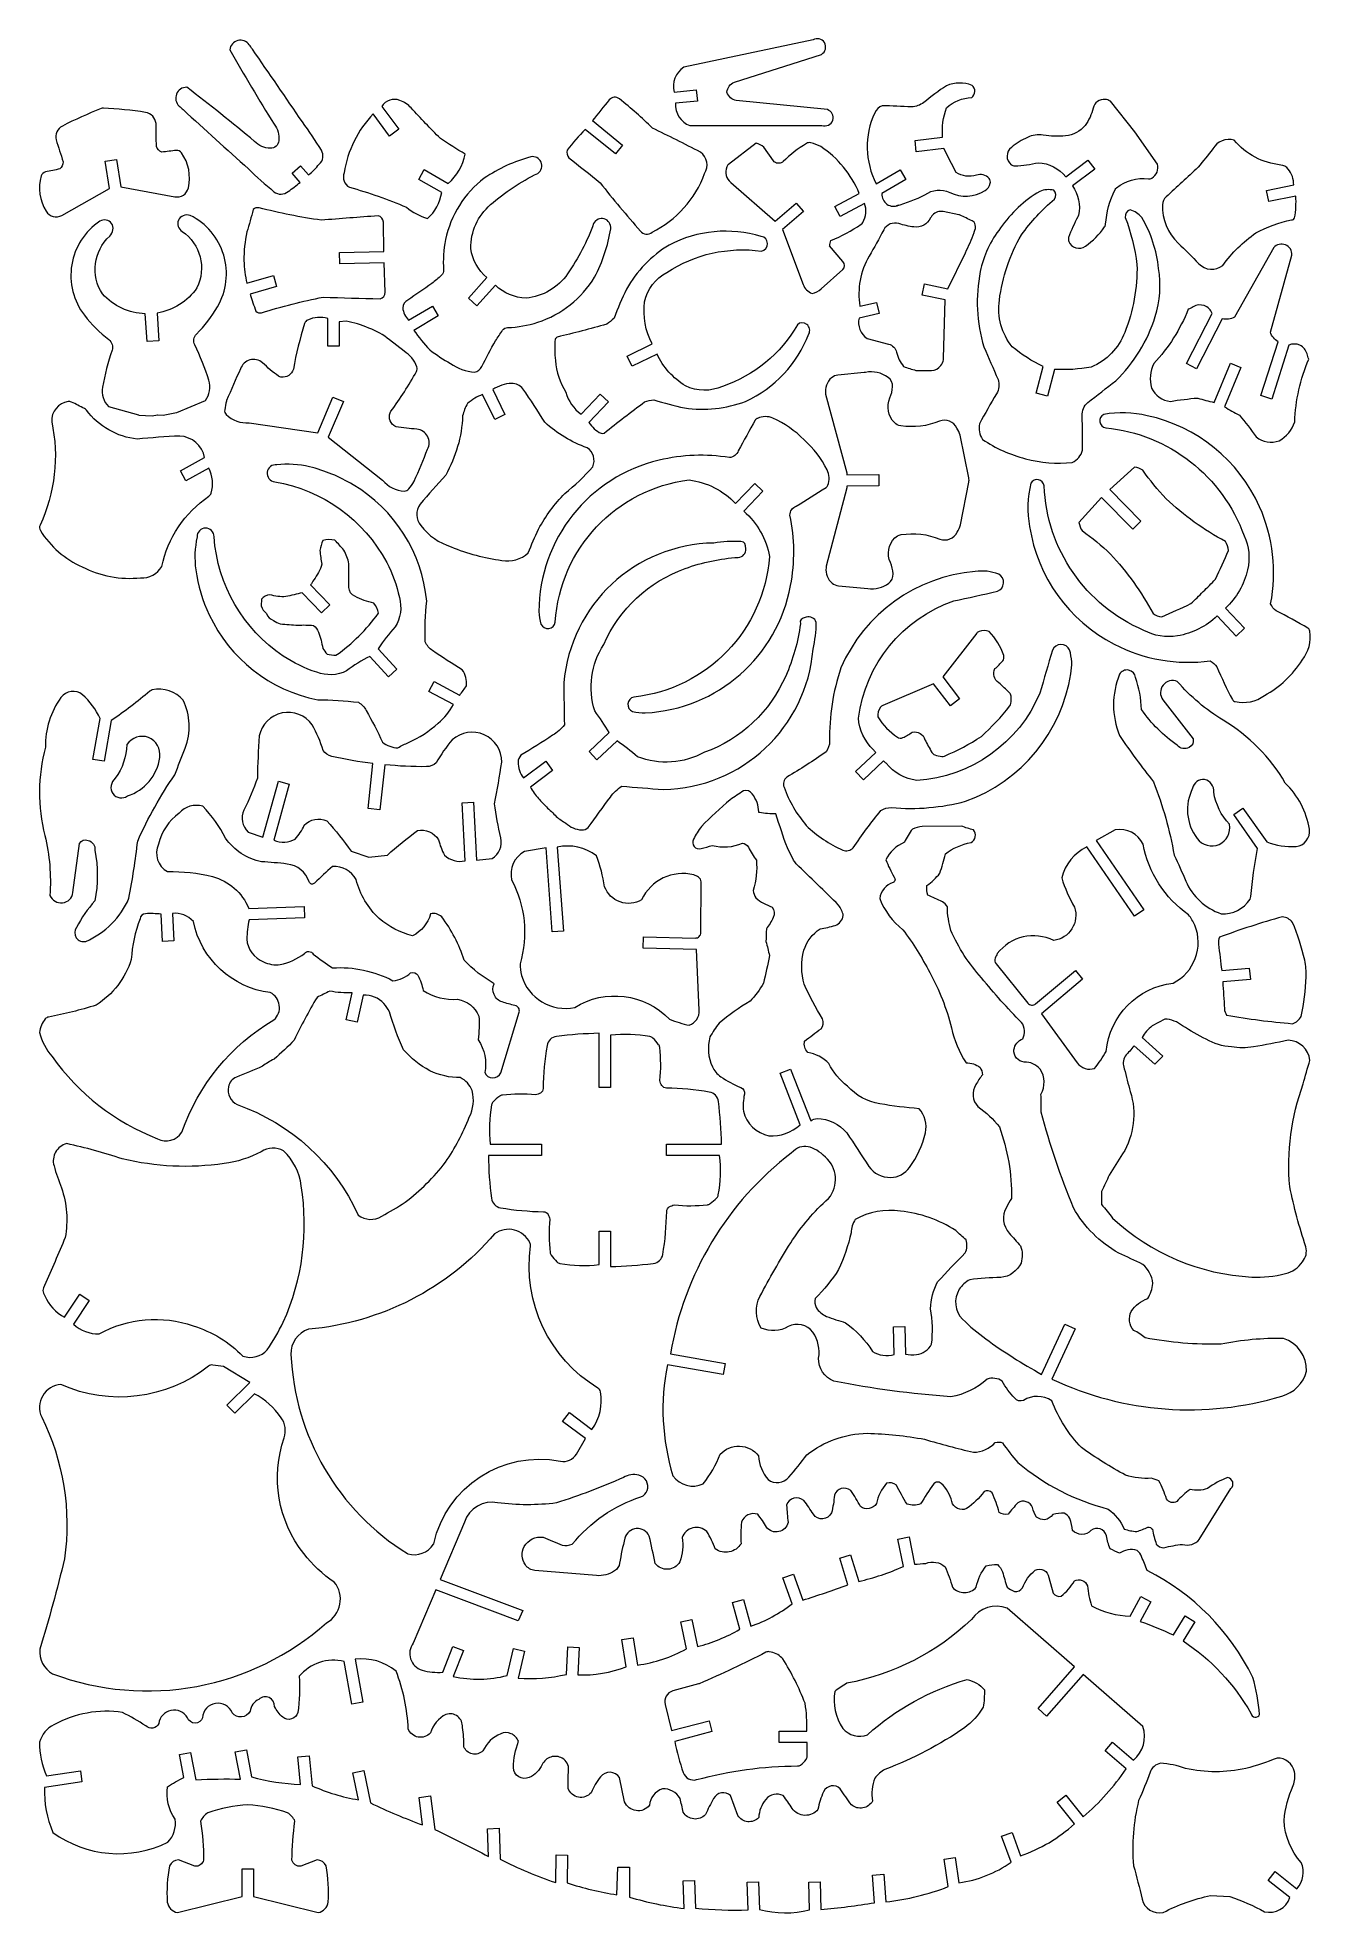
# Model space of a CAD drawing. Header units: centimetres. Extents: x -8.7 to 10.3, y -13.7 to 14.2.
import ezdxf

# ---------------------------------------------------------------- set-up
doc = ezdxf.new("R2010")
doc.units = ezdxf.units.CM
doc.header["$MEASUREMENT"] = 0
doc.layers.add('Capa 1', color=7, linetype='Continuous')

msp = doc.modelspace()

# ---------------------------------------------------------------- linework, layer by layer
at = {"layer": 'Capa 1', "color": 250, "lineweight": 18}
for points, knots in [([(-5.48448, 14.07117), (-5.2346, 13.71093), (-4.98627, 13.34961), (-4.7395, 12.98722), (-4.7395, 12.98722), (-4.6386, 12.85076), (-4.54396, 12.7098), (-4.45583, 12.56477), (-4.45583, 12.56477), (-4.41442, 12.49668), (-4.42776, 12.40883), (-4.4874, 12.35598), (-4.4874, 12.35598), (-4.53803, 12.30104), (-4.5908, 12.24813), (-4.6456, 12.19734), (-4.6456, 12.19734), (-4.6456, 12.19734), (-4.7648, 12.33388), (-4.7648, 12.33388), (-4.7648, 12.33388), (-4.7648, 12.33388), (-4.89232, 12.22256), (-4.89232, 12.22256), (-4.89232, 12.22256), (-4.89232, 12.22256), (-4.77312, 12.08602), (-4.77312, 12.08602), (-4.77312, 12.08602), (-4.83084, 12.03858), (-4.89039, 11.99344), (-4.95166, 11.95068), (-4.95166, 11.95068), (-5.01204, 11.89867), (-5.10088, 11.89742), (-5.1628, 11.94759), (-5.1628, 11.94759), (-5.29461, 12.05449), (-5.4215, 12.1673), (-5.54309, 12.28569), (-5.54309, 12.28569), (-5.86885, 12.57912), (-6.19334, 12.87395), (-6.51655, 13.17018), (-6.51655, 13.17018), (-6.53733, 13.18779), (-6.5576, 13.20598), (-6.57735, 13.22473), (-6.57735, 13.22473), (-6.62592, 13.27047), (-6.64055, 13.34038), (-6.61569, 13.40229), (-6.61569, 13.40229), (-6.59082, 13.4642), (-6.53057, 13.50456), (-6.46386, 13.504), (-6.46386, 13.504), (-6.12104, 13.2422), (-5.78369, 12.97335), (-5.452, 12.6976), (-5.452, 12.6976), (-5.39087, 12.63369), (-5.30657, 12.59697), (-5.21814, 12.59579), (-5.21814, 12.59579), (-5.15232, 12.59163), (-5.09531, 12.64132), (-5.09062, 12.70711), (-5.09062, 12.70711), (-5.07988, 12.79489), (-5.10484, 12.88338), (-5.15993, 12.95257), (-5.15993, 12.95257), (-5.38839, 13.31845), (-5.60924, 13.68901), (-5.82236, 14.06403), (-5.82236, 14.06403), (-5.81445, 14.13027), (-5.76693, 14.1836), (-5.70237, 14.20041), (-5.70237, 14.20041), (-5.6378, 14.21721), (-5.56953, 14.19276), (-5.53032, 14.13878), (-5.53032, 14.13878), (-5.51441, 14.11668), (-5.49913, 14.09413), (-5.48448, 14.07117)], [0, 0, 0, 0, 0.04347826, 0.04347826, 0.04347826, 0.04347826, 0.08695652, 0.08695652, 0.08695652, 0.08695652, 0.13043478, 0.13043478, 0.13043478, 0.13043478, 0.17391304, 0.17391304, 0.17391304, 0.17391304, 0.2173913, 0.2173913, 0.2173913, 0.2173913, 0.26086957, 0.26086957, 0.26086957, 0.26086957, 0.30434783, 0.30434783, 0.30434783, 0.30434783, 0.34782609, 0.34782609, 0.34782609, 0.34782609, 0.39130435, 0.39130435, 0.39130435, 0.39130435, 0.43478261, 0.43478261, 0.43478261, 0.43478261, 0.47826087, 0.47826087, 0.47826087, 0.47826087, 0.52173913, 0.52173913, 0.52173913, 0.52173913, 0.56521739, 0.56521739, 0.56521739, 0.56521739, 0.60869565, 0.60869565, 0.60869565, 0.60869565, 0.65217391, 0.65217391, 0.65217391, 0.65217391, 0.69565217, 0.69565217, 0.69565217, 0.69565217, 0.73913043, 0.73913043, 0.73913043, 0.73913043, 0.7826087, 0.7826087, 0.7826087, 0.7826087, 0.82608696, 0.82608696, 0.82608696, 0.82608696, 0.86956522, 0.86956522, 0.86956522, 0.86956522, 0.91304348, 0.91304348, 0.91304348, 0.91304348, 1, 1, 1, 1]), ([(1.59146, 13.43018), (1.61163, 13.36611), (1.66504, 13.31815), (1.73091, 13.30503), (1.73091, 13.30503), (1.73091, 13.30503), (3.0894, 13.17028), (3.0894, 13.17028), (3.0894, 13.17028), (3.15404, 13.14819), (3.18918, 13.0785), (3.16851, 13.01339), (3.16851, 13.01339), (3.14785, 12.94829), (3.07369, 12.91329), (3.00814, 12.93252), (3.00814, 12.93252), (3.00814, 12.93252), (1.03888, 12.93329), (1.03888, 12.93329), (1.03888, 12.93329), (0.90165, 12.98375), (0.81409, 13.11883), (0.82382, 13.26472), (0.82382, 13.26472), (0.82382, 13.26472), (1.15232, 13.2991), (1.15232, 13.2991), (1.15232, 13.2991), (1.15232, 13.2991), (1.13469, 13.46746), (1.13469, 13.46746), (1.13469, 13.46746), (1.13469, 13.46746), (0.80619, 13.43307), (0.80619, 13.43307), (0.80619, 13.43307), (0.76637, 13.57376), (0.8242, 13.72398), (0.94795, 13.80185), (0.94795, 13.80185), (0.94795, 13.80185), (2.87436, 14.21044), (2.87436, 14.21044), (2.87436, 14.21044), (2.93302, 14.24544), (3.0089, 14.22716), (3.04518, 14.16928), (3.04518, 14.16928), (3.08145, 14.1114), (3.06016, 14.03221), (3.0031, 13.99467), (3.0031, 13.99467), (3.0031, 13.99467), (1.70197, 13.58149), (1.70197, 13.58149), (1.70197, 13.58149), (1.64025, 13.55499), (1.5979, 13.49703), (1.59146, 13.43018)], [0, 0, 0, 0, 0.0625, 0.0625, 0.0625, 0.0625, 0.125, 0.125, 0.125, 0.125, 0.1875, 0.1875, 0.1875, 0.1875, 0.25, 0.25, 0.25, 0.25, 0.3125, 0.3125, 0.3125, 0.3125, 0.375, 0.375, 0.375, 0.375, 0.4375, 0.4375, 0.4375, 0.4375, 0.5, 0.5, 0.5, 0.5, 0.5625, 0.5625, 0.5625, 0.5625, 0.625, 0.625, 0.625, 0.625, 0.6875, 0.6875, 0.6875, 0.6875, 0.75, 0.75, 0.75, 0.75, 0.8125, 0.8125, 0.8125, 0.8125, 0.875, 0.875, 0.875, 0.875, 1, 1, 1, 1]), ([(4.82487, 12.59062), (4.88682, 12.47245), (4.94734, 12.35354), (5.00642, 12.2339), (5.00642, 12.2339), (5.09752, 12.17774), (5.20826, 12.16283), (5.31096, 12.19297), (5.31096, 12.19297), (5.37773, 12.21896), (5.45353, 12.19958), (5.49972, 12.1448), (5.49972, 12.1448), (5.5167, 12.12466), (5.52304, 12.09764), (5.51681, 12.07204), (5.51681, 12.07204), (5.506, 12.02768), (5.4784, 11.98929), (5.4398, 11.9649), (5.4398, 11.9649), (5.28097, 11.86452), (5.08171, 11.85353), (4.91272, 11.93566), (4.91272, 11.93566), (4.79289, 11.99389), (4.65043, 11.9804), (4.54376, 11.90057), (4.54376, 11.90057), (4.40819, 11.83338), (4.26675, 11.77881), (4.12119, 11.73752), (4.12119, 11.73752), (4.12119, 11.73752), (4.1499, 11.74472), (4.1499, 11.74472), (4.1499, 11.74472), (4.09339, 11.71884), (4.02798, 11.72508), (3.97705, 11.76071), (3.97705, 11.76071), (3.92611, 11.79633), (3.89785, 11.85626), (3.90278, 11.91823), (3.90278, 11.91823), (3.90278, 11.91823), (4.25843, 12.12792), (4.25843, 12.12792), (4.25843, 12.12792), (4.25843, 12.12792), (4.17246, 12.27374), (4.17246, 12.27374), (4.17246, 12.27374), (4.17246, 12.27374), (3.8168, 12.06404), (3.8168, 12.06404), (3.8168, 12.06404), (3.64647, 12.3947), (3.63821, 12.78509), (3.79413, 13.12278), (3.79413, 13.12278), (3.81634, 13.17087), (3.85617, 13.20853), (3.90541, 13.22804), (3.90541, 13.22804), (4.05195, 13.22593), (4.1984, 13.22008), (4.34464, 13.2105), (4.34464, 13.2105), (4.4098, 13.21537), (4.4725, 13.23758), (4.52619, 13.27483), (4.52619, 13.27483), (4.63279, 13.36726), (4.74634, 13.45132), (4.86586, 13.52629), (4.86586, 13.52629), (4.98693, 13.57892), (5.1239, 13.581), (5.24653, 13.53213), (5.24653, 13.53213), (5.27358, 13.50933), (5.28853, 13.47555), (5.28742, 13.44019), (5.28742, 13.44019), (5.28631, 13.40483), (5.26909, 13.37192), (5.24068, 13.35085), (5.24068, 13.35085), (5.10193, 13.34513), (4.96937, 13.29138), (4.86586, 13.1988), (4.86586, 13.1988), (4.81476, 13.0581), (4.79419, 12.90806), (4.80557, 12.7588), (4.80557, 12.7588), (4.80557, 12.7588), (4.39539, 12.71172), (4.39539, 12.71172), (4.39539, 12.71172), (4.39539, 12.71172), (4.41469, 12.54355), (4.41469, 12.54355), (4.41469, 12.54355), (4.41469, 12.54355), (4.82487, 12.59062), (4.82487, 12.59062)], [0, 0, 0, 0, 0.03571429, 0.03571429, 0.03571429, 0.03571429, 0.07142857, 0.07142857, 0.07142857, 0.07142857, 0.10714286, 0.10714286, 0.10714286, 0.10714286, 0.14285714, 0.14285714, 0.14285714, 0.14285714, 0.17857143, 0.17857143, 0.17857143, 0.17857143, 0.21428571, 0.21428571, 0.21428571, 0.21428571, 0.25, 0.25, 0.25, 0.25, 0.28571429, 0.28571429, 0.28571429, 0.28571429, 0.32142857, 0.32142857, 0.32142857, 0.32142857, 0.35714286, 0.35714286, 0.35714286, 0.35714286, 0.39285714, 0.39285714, 0.39285714, 0.39285714, 0.42857143, 0.42857143, 0.42857143, 0.42857143, 0.46428571, 0.46428571, 0.46428571, 0.46428571, 0.5, 0.5, 0.5, 0.5, 0.53571429, 0.53571429, 0.53571429, 0.53571429, 0.57142857, 0.57142857, 0.57142857, 0.57142857, 0.60714286, 0.60714286, 0.60714286, 0.60714286, 0.64285714, 0.64285714, 0.64285714, 0.64285714, 0.67857143, 0.67857143, 0.67857143, 0.67857143, 0.71428571, 0.71428571, 0.71428571, 0.71428571, 0.75, 0.75, 0.75, 0.75, 0.78571429, 0.78571429, 0.78571429, 0.78571429, 0.82142857, 0.82142857, 0.82142857, 0.82142857, 0.85714286, 0.85714286, 0.85714286, 0.85714286, 0.89285714, 0.89285714, 0.89285714, 0.89285714, 0.92857143, 0.92857143, 0.92857143, 0.92857143, 1, 1, 1, 1]), ([(-6.61804, 12.56203), (-6.58822, 12.56528), (-6.55902, 12.55211), (-6.54169, 12.52762), (-6.54169, 12.52762), (-6.43431, 12.37583), (-6.39706, 12.18548), (-6.43918, 12.00437), (-6.43918, 12.00437), (-6.4604, 11.91294), (-6.54972, 11.85455), (-6.64203, 11.87154), (-6.64203, 11.87154), (-6.64203, 11.87154), (-7.44565, 12.02), (-7.44565, 12.02), (-7.44565, 12.02), (-7.44565, 12.02), (-7.51265, 12.4274), (-7.51265, 12.4274), (-7.51265, 12.4274), (-7.51265, 12.4274), (-7.67969, 12.39993), (-7.67969, 12.39993), (-7.67969, 12.39993), (-7.67969, 12.39993), (-7.61268, 11.99253), (-7.61268, 11.99253), (-7.61268, 11.99253), (-7.61268, 11.99253), (-8.32643, 11.59452), (-8.32643, 11.59452), (-8.32643, 11.59452), (-8.40838, 11.54876), (-8.51166, 11.57562), (-8.56114, 11.65539), (-8.56114, 11.65539), (-8.65908, 11.81344), (-8.68467, 12.0057), (-8.6316, 12.18391), (-8.6316, 12.18391), (-8.62304, 12.21266), (-8.59958, 12.23447), (-8.5703, 12.24096), (-8.5703, 12.24096), (-8.49849, 12.25684), (-8.4265, 12.27191), (-8.35435, 12.28616), (-8.35435, 12.28616), (-8.32302, 12.31235), (-8.30582, 12.35179), (-8.30797, 12.39257), (-8.30797, 12.39257), (-8.34003, 12.50259), (-8.37497, 12.61176), (-8.41277, 12.71994), (-8.41277, 12.71994), (-8.43038, 12.80222), (-8.39154, 12.8861), (-8.31749, 12.92604), (-8.31749, 12.92604), (-8.12962, 13.02213), (-7.93708, 13.10875), (-7.74054, 13.18559), (-7.74054, 13.18559), (-7.72975, 13.1898), (-7.7182, 13.1917), (-7.70662, 13.19116), (-7.70662, 13.19116), (-7.49583, 13.18132), (-7.28569, 13.16093), (-7.07694, 13.13007), (-7.07694, 13.13007), (-6.99399, 13.11601), (-6.9304, 13.04891), (-6.92068, 12.96534), (-6.92068, 12.96534), (-6.92183, 12.85075), (-6.91997, 12.73614), (-6.91511, 12.62164), (-6.91511, 12.62164), (-6.90407, 12.58233), (-6.87516, 12.55046), (-6.83709, 12.5357), (-6.83709, 12.5357), (-6.76417, 12.5453), (-6.69115, 12.55408), (-6.61804, 12.56203)], [0, 0, 0, 0, 0.04347826, 0.04347826, 0.04347826, 0.04347826, 0.08695652, 0.08695652, 0.08695652, 0.08695652, 0.13043478, 0.13043478, 0.13043478, 0.13043478, 0.17391304, 0.17391304, 0.17391304, 0.17391304, 0.2173913, 0.2173913, 0.2173913, 0.2173913, 0.26086957, 0.26086957, 0.26086957, 0.26086957, 0.30434783, 0.30434783, 0.30434783, 0.30434783, 0.34782609, 0.34782609, 0.34782609, 0.34782609, 0.39130435, 0.39130435, 0.39130435, 0.39130435, 0.43478261, 0.43478261, 0.43478261, 0.43478261, 0.47826087, 0.47826087, 0.47826087, 0.47826087, 0.52173913, 0.52173913, 0.52173913, 0.52173913, 0.56521739, 0.56521739, 0.56521739, 0.56521739, 0.60869565, 0.60869565, 0.60869565, 0.60869565, 0.65217391, 0.65217391, 0.65217391, 0.65217391, 0.69565217, 0.69565217, 0.69565217, 0.69565217, 0.73913043, 0.73913043, 0.73913043, 0.73913043, 0.7826087, 0.7826087, 0.7826087, 0.7826087, 0.82608696, 0.82608696, 0.82608696, 0.82608696, 0.86956522, 0.86956522, 0.86956522, 0.86956522, 0.91304348, 0.91304348, 0.91304348, 0.91304348, 1, 1, 1, 1]), ([(-2.68224, 12.74018), (-2.56095, 12.65824), (-2.43664, 12.58085), (-2.30958, 12.50817), (-2.30958, 12.50817), (-2.34558, 12.33838), (-2.4349, 12.18466), (-2.56453, 12.06925), (-2.56453, 12.06925), (-2.56453, 12.06925), (-2.92135, 12.27698), (-2.92135, 12.27698), (-2.92135, 12.27698), (-2.92135, 12.27698), (-3.0049, 12.13137), (-3.0049, 12.13137), (-3.0049, 12.13137), (-3.0049, 12.13137), (-2.66218, 11.93471), (-2.66218, 11.93471), (-2.66218, 11.93471), (-2.68407, 11.7838), (-2.75978, 11.64601), (-2.87537, 11.54656), (-2.87537, 11.54656), (-2.98978, 11.58112), (-3.09594, 11.63853), (-3.1875, 11.71534), (-3.1875, 11.71534), (-3.46363, 11.83435), (-3.74773, 11.93403), (-4.03769, 12.01363), (-4.03769, 12.01363), (-4.11398, 12.05571), (-4.14758, 12.14739), (-4.11675, 12.22887), (-4.11675, 12.22887), (-4.06452, 12.55941), (-3.91331, 12.86615), (-3.68301, 13.10894), (-3.68301, 13.10894), (-3.68301, 13.10894), (-3.43873, 12.77608), (-3.43873, 12.77608), (-3.43873, 12.77608), (-3.43873, 12.77608), (-3.30344, 12.87697), (-3.30344, 12.87697), (-3.30344, 12.87697), (-3.30344, 12.87697), (-3.55663, 13.21646), (-3.55663, 13.21646), (-3.55663, 13.21646), (-3.49976, 13.30812), (-3.38616, 13.34669), (-3.28516, 13.3088), (-3.28516, 13.3088), (-3.22095, 13.28468), (-3.16332, 13.24584), (-3.11686, 13.19538), (-3.11686, 13.19538), (-2.97474, 13.04105), (-2.82984, 12.88928), (-2.68224, 12.74018)], [0, 0, 0, 0, 0.05882353, 0.05882353, 0.05882353, 0.05882353, 0.11764706, 0.11764706, 0.11764706, 0.11764706, 0.17647059, 0.17647059, 0.17647059, 0.17647059, 0.23529412, 0.23529412, 0.23529412, 0.23529412, 0.29411765, 0.29411765, 0.29411765, 0.29411765, 0.35294118, 0.35294118, 0.35294118, 0.35294118, 0.41176471, 0.41176471, 0.41176471, 0.41176471, 0.47058824, 0.47058824, 0.47058824, 0.47058824, 0.52941176, 0.52941176, 0.52941176, 0.52941176, 0.58823529, 0.58823529, 0.58823529, 0.58823529, 0.64705882, 0.64705882, 0.64705882, 0.64705882, 0.70588235, 0.70588235, 0.70588235, 0.70588235, 0.76470588, 0.76470588, 0.76470588, 0.76470588, 0.82352941, 0.82352941, 0.82352941, 0.82352941, 0.88235294, 0.88235294, 0.88235294, 0.88235294, 1, 1, 1, 1]), ([(-0.01095, 13.33089), (0.16038, 13.19347), (0.32531, 13.04828), (0.48334, 12.89577), (0.48334, 12.89577), (0.72219, 12.77807), (0.96023, 12.65874), (1.19743, 12.53776), (1.19743, 12.53776), (1.29709, 12.46261), (1.32346, 12.32435), (1.2587, 12.21764), (1.2587, 12.21764), (1.1176, 11.83725), (0.83754, 11.52487), (0.47486, 11.34302), (0.47486, 11.34302), (0.45019, 11.32041), (0.41716, 11.30957), (0.38387, 11.31301), (0.38387, 11.31301), (0.35058, 11.31646), (0.32036, 11.33397), (0.30083, 11.36115), (0.30083, 11.36115), (0.09472, 11.59556), (-0.10553, 11.83504), (-0.29976, 12.0794), (-0.29976, 12.0794), (-0.45347, 12.20698), (-0.60972, 12.33149), (-0.76839, 12.45285), (-0.76839, 12.45285), (-0.79218, 12.48573), (-0.80051, 12.52729), (-0.79126, 12.56681), (-0.79126, 12.56681), (-0.70881, 12.67611), (-0.61831, 12.77907), (-0.52049, 12.87486), (-0.52049, 12.87486), (-0.52049, 12.87486), (-0.07087, 12.51161), (-0.07087, 12.51161), (-0.07087, 12.51161), (-0.07087, 12.51161), (0.03551, 12.64328), (0.03551, 12.64328), (0.03551, 12.64328), (0.03551, 12.64328), (-0.41411, 13.00654), (-0.41411, 13.00654), (-0.41411, 13.00654), (-0.33231, 13.11138), (-0.24848, 13.21462), (-0.16265, 13.31619), (-0.16265, 13.31619), (-0.12444, 13.36147), (-0.05719, 13.36793), (-0.01095, 13.33089)], [0, 0, 0, 0, 0.0625, 0.0625, 0.0625, 0.0625, 0.125, 0.125, 0.125, 0.125, 0.1875, 0.1875, 0.1875, 0.1875, 0.25, 0.25, 0.25, 0.25, 0.3125, 0.3125, 0.3125, 0.3125, 0.375, 0.375, 0.375, 0.375, 0.4375, 0.4375, 0.4375, 0.4375, 0.5, 0.5, 0.5, 0.5, 0.5625, 0.5625, 0.5625, 0.5625, 0.625, 0.625, 0.625, 0.625, 0.6875, 0.6875, 0.6875, 0.6875, 0.75, 0.75, 0.75, 0.75, 0.8125, 0.8125, 0.8125, 0.8125, 0.875, 0.875, 0.875, 0.875, 1, 1, 1, 1]), ([(7.67491, 12.84008), (7.67491, 12.84008), (8.01001, 12.35998), (8.01001, 12.35998), (8.01001, 12.35998), (8.01001, 12.35998), (8.01124, 12.35729), (8.01124, 12.35729), (8.01124, 12.35729), (8.03151, 12.27752), (7.99775, 12.19393), (7.92784, 12.15051), (7.92784, 12.15051), (7.91182, 12.14057), (7.8929, 12.13641), (7.87419, 12.13872), (7.87419, 12.13872), (7.70497, 12.15955), (7.53432, 12.11172), (7.40063, 12.0059), (7.40063, 12.0059), (7.39104, 11.99831), (7.38325, 11.98868), (7.37783, 11.97771), (7.37783, 11.97771), (7.29827, 11.81658), (7.25048, 11.64156), (7.23713, 11.46235), (7.23713, 11.46235), (7.23603, 11.44765), (7.23102, 11.43351), (7.22261, 11.4214), (7.22261, 11.4214), (7.14507, 11.3097), (7.04781, 11.21314), (6.93555, 11.1364), (6.93555, 11.1364), (6.89526, 11.10594), (6.84335, 11.09622), (6.79468, 11.10975), (6.79468, 11.10975), (6.74601, 11.12328), (6.70644, 11.15872), (6.68764, 11.20561), (6.68764, 11.20561), (6.68031, 11.22396), (6.67981, 11.24431), (6.68621, 11.263), (6.68621, 11.263), (6.72302, 11.37049), (6.76915, 11.47455), (6.82409, 11.57401), (6.82409, 11.57401), (6.82792, 11.58095), (6.83074, 11.58841), (6.83244, 11.59615), (6.83244, 11.59615), (6.86603, 11.74855), (6.83387, 11.90819), (6.7438, 12.03564), (6.7438, 12.03564), (6.7438, 12.03564), (7.07405, 12.28343), (7.07405, 12.28343), (7.07405, 12.28343), (7.07405, 12.28343), (6.97246, 12.41883), (6.97246, 12.41883), (6.97246, 12.41883), (6.97246, 12.41883), (6.64221, 12.17104), (6.64221, 12.17104), (6.64221, 12.17104), (6.54227, 12.29654), (6.39278, 12.37272), (6.2325, 12.37971), (6.2325, 12.37971), (6.11811, 12.35328), (6.00157, 12.33723), (5.88429, 12.33177), (5.88429, 12.33177), (5.86455, 12.33085), (5.84516, 12.33703), (5.82959, 12.3492), (5.82959, 12.3492), (5.78976, 12.38026), (5.76696, 12.42791), (5.76747, 12.47842), (5.76747, 12.47842), (5.76798, 12.52893), (5.79201, 12.57631), (5.83246, 12.60657), (5.83246, 12.60657), (5.90576, 12.6668), (5.98642, 12.71743), (6.07253, 12.75725), (6.07253, 12.75725), (6.14615, 12.79131), (6.22813, 12.80291), (6.30832, 12.79064), (6.30832, 12.79064), (6.41816, 12.77383), (6.52964, 12.77016), (6.64035, 12.77973), (6.64035, 12.77973), (6.75437, 12.7896), (6.85928, 12.84637), (6.92984, 12.93648), (6.92984, 12.93648), (6.98905, 13.01207), (7.03044, 13.1001), (7.05086, 13.19392), (7.05086, 13.19392), (7.06879, 13.27645), (7.14604, 13.33201), (7.23001, 13.32296), (7.23001, 13.32296), (7.25663, 13.32008), (7.28233, 13.31157), (7.30541, 13.29798), (7.30541, 13.29798), (7.30541, 13.29798), (7.30766, 13.29605), (7.30766, 13.29605), (7.30766, 13.29605), (7.30766, 13.29605), (7.67491, 12.84008), (7.67491, 12.84008)], [0, 0, 0, 0, 0.03030303, 0.03030303, 0.03030303, 0.03030303, 0.06060606, 0.06060606, 0.06060606, 0.06060606, 0.09090909, 0.09090909, 0.09090909, 0.09090909, 0.12121212, 0.12121212, 0.12121212, 0.12121212, 0.15151515, 0.15151515, 0.15151515, 0.15151515, 0.18181818, 0.18181818, 0.18181818, 0.18181818, 0.21212121, 0.21212121, 0.21212121, 0.21212121, 0.24242424, 0.24242424, 0.24242424, 0.24242424, 0.27272727, 0.27272727, 0.27272727, 0.27272727, 0.3030303, 0.3030303, 0.3030303, 0.3030303, 0.33333333, 0.33333333, 0.33333333, 0.33333333, 0.36363636, 0.36363636, 0.36363636, 0.36363636, 0.39393939, 0.39393939, 0.39393939, 0.39393939, 0.42424242, 0.42424242, 0.42424242, 0.42424242, 0.45454545, 0.45454545, 0.45454545, 0.45454545, 0.48484848, 0.48484848, 0.48484848, 0.48484848, 0.51515152, 0.51515152, 0.51515152, 0.51515152, 0.54545455, 0.54545455, 0.54545455, 0.54545455, 0.57575758, 0.57575758, 0.57575758, 0.57575758, 0.60606061, 0.60606061, 0.60606061, 0.60606061, 0.63636364, 0.63636364, 0.63636364, 0.63636364, 0.66666667, 0.66666667, 0.66666667, 0.66666667, 0.6969697, 0.6969697, 0.6969697, 0.6969697, 0.72727273, 0.72727273, 0.72727273, 0.72727273, 0.75757576, 0.75757576, 0.75757576, 0.75757576, 0.78787879, 0.78787879, 0.78787879, 0.78787879, 0.81818182, 0.81818182, 0.81818182, 0.81818182, 0.84848485, 0.84848485, 0.84848485, 0.84848485, 0.87878788, 0.87878788, 0.87878788, 0.87878788, 0.90909091, 0.90909091, 0.90909091, 0.90909091, 0.93939394, 0.93939394, 0.93939394, 0.93939394, 1, 1, 1, 1]), ([(3.64338, 11.77209), (3.67602, 11.67779), (3.66599, 11.57404), (3.61594, 11.48771), (3.61594, 11.48771), (3.60977, 11.47708), (3.60132, 11.46796), (3.59118, 11.46102), (3.59118, 11.46102), (3.44995, 11.36425), (3.29902, 11.28255), (3.14079, 11.2172), (3.14079, 11.2172), (3.13161, 11.1926), (3.12607, 11.1668), (3.12433, 11.14061), (3.12433, 11.14061), (3.12433, 11.14061), (3.122, 11.14252), (3.122, 11.14252), (3.122, 11.14252), (3.122, 11.14252), (3.32137, 10.90469), (3.32137, 10.90469), (3.32137, 10.90469), (3.35017, 10.87037), (3.34946, 10.82022), (3.31979, 10.78666), (3.31979, 10.78666), (3.31979, 10.78666), (2.99388, 10.49956), (2.99388, 10.49956), (2.99388, 10.49956), (2.95594, 10.46507), (2.90952, 10.44132), (2.85936, 10.43073), (2.85936, 10.43073), (2.79888, 10.4552), (2.75097, 10.50313), (2.72649, 10.5636), (2.72649, 10.5636), (2.72649, 10.5636), (2.41835, 11.3814), (2.41835, 11.3814), (2.41835, 11.3814), (2.41835, 11.3814), (2.73206, 11.64981), (2.73206, 11.64981), (2.73206, 11.64981), (2.73206, 11.64981), (2.62201, 11.77844), (2.62201, 11.77844), (2.62201, 11.77844), (2.62201, 11.77844), (2.3083, 11.51002), (2.3083, 11.51002), (2.3083, 11.51002), (2.3083, 11.51002), (1.6473, 12.08349), (1.6473, 12.08349), (1.6473, 12.08349), (1.5809, 12.14107), (1.55717, 12.23366), (1.58758, 12.31613), (1.58758, 12.31613), (1.59296, 12.33072), (1.60236, 12.34349), (1.61468, 12.35298), (1.61468, 12.35298), (1.61468, 12.35298), (2.0249, 12.66865), (2.0249, 12.66865), (2.0249, 12.66865), (2.06799, 12.65968), (2.10771, 12.63889), (2.13965, 12.60861), (2.13965, 12.60861), (2.13965, 12.60861), (2.28437, 12.40556), (2.28437, 12.40556), (2.28437, 12.40556), (2.29958, 12.38423), (2.32402, 12.37136), (2.35022, 12.37092), (2.35022, 12.37092), (2.36212, 12.37072), (2.374, 12.37175), (2.38569, 12.37399), (2.38569, 12.37399), (2.40144, 12.37702), (2.41597, 12.38457), (2.4275, 12.39571), (2.4275, 12.39571), (2.534, 12.49864), (2.65147, 12.58954), (2.77783, 12.66681), (2.77783, 12.66681), (2.7971, 12.6786), (2.82034, 12.68197), (2.84216, 12.67616), (2.84216, 12.67616), (2.8932, 12.66256), (2.94285, 12.64423), (2.99048, 12.6214), (2.99048, 12.6214), (3.24628, 12.4495), (3.44556, 12.20609), (3.56366, 11.92142), (3.56366, 11.92142), (3.56366, 11.92142), (3.19944, 11.72698), (3.19944, 11.72698), (3.19944, 11.72698), (3.19944, 11.72698), (3.27916, 11.57765), (3.27916, 11.57765), (3.27916, 11.57765), (3.27916, 11.57765), (3.64338, 11.77209), (3.64338, 11.77209)], [0, 0, 0, 0, 0.03225806, 0.03225806, 0.03225806, 0.03225806, 0.06451613, 0.06451613, 0.06451613, 0.06451613, 0.09677419, 0.09677419, 0.09677419, 0.09677419, 0.12903226, 0.12903226, 0.12903226, 0.12903226, 0.16129032, 0.16129032, 0.16129032, 0.16129032, 0.19354839, 0.19354839, 0.19354839, 0.19354839, 0.22580645, 0.22580645, 0.22580645, 0.22580645, 0.25806452, 0.25806452, 0.25806452, 0.25806452, 0.29032258, 0.29032258, 0.29032258, 0.29032258, 0.32258065, 0.32258065, 0.32258065, 0.32258065, 0.35483871, 0.35483871, 0.35483871, 0.35483871, 0.38709677, 0.38709677, 0.38709677, 0.38709677, 0.41935484, 0.41935484, 0.41935484, 0.41935484, 0.4516129, 0.4516129, 0.4516129, 0.4516129, 0.48387097, 0.48387097, 0.48387097, 0.48387097, 0.51612903, 0.51612903, 0.51612903, 0.51612903, 0.5483871, 0.5483871, 0.5483871, 0.5483871, 0.58064516, 0.58064516, 0.58064516, 0.58064516, 0.61290323, 0.61290323, 0.61290323, 0.61290323, 0.64516129, 0.64516129, 0.64516129, 0.64516129, 0.67741935, 0.67741935, 0.67741935, 0.67741935, 0.70967742, 0.70967742, 0.70967742, 0.70967742, 0.74193548, 0.74193548, 0.74193548, 0.74193548, 0.77419355, 0.77419355, 0.77419355, 0.77419355, 0.80645161, 0.80645161, 0.80645161, 0.80645161, 0.83870968, 0.83870968, 0.83870968, 0.83870968, 0.87096774, 0.87096774, 0.87096774, 0.87096774, 0.90322581, 0.90322581, 0.90322581, 0.90322581, 0.93548387, 0.93548387, 0.93548387, 0.93548387, 1, 1, 1, 1]), ([(9.15489, 12.71431), (9.3297, 12.5059), (9.5787, 12.37327), (9.8492, 12.34464), (9.8492, 12.34464), (9.89276, 12.34003), (9.93266, 12.31832), (9.96021, 12.28427), (9.96021, 12.28427), (10.01442, 12.21726), (10.04314, 12.13328), (10.04135, 12.0471), (10.04135, 12.0471), (10.04135, 12.0471), (9.63627, 11.96725), (9.63627, 11.96725), (9.63627, 11.96725), (9.63627, 11.96725), (9.66901, 11.80117), (9.66901, 11.80117), (9.66901, 11.80117), (9.66901, 11.80117), (10.07409, 11.88102), (10.07409, 11.88102), (10.07409, 11.88102), (10.08016, 11.77346), (10.0738, 11.66558), (10.05512, 11.55947), (10.05512, 11.55947), (10.05331, 11.54912), (10.04744, 11.53998), (10.0388, 11.53399), (10.0388, 11.53399), (10.03017, 11.528), (10.01949, 11.52571), (10.00916, 11.52764), (10.00916, 11.52764), (9.82318, 11.48751), (9.64356, 11.42198), (9.47544, 11.33289), (9.47544, 11.33289), (9.28698, 11.19849), (9.12102, 11.03493), (8.98391, 10.84843), (8.98391, 10.84843), (8.87651, 10.76296), (8.72187, 10.77367), (8.62703, 10.8729), (8.62703, 10.8729), (8.52702, 10.97766), (8.42459, 11.08009), (8.31983, 11.1801), (8.31983, 11.1801), (8.16363, 11.32918), (8.07829, 11.53749), (8.08483, 11.75331), (8.08483, 11.75331), (8.08619, 11.798), (8.1056, 11.8402), (8.13865, 11.87033), (8.13865, 11.87033), (8.29896, 12.01648), (8.45858, 12.1634), (8.61748, 12.31108), (8.61748, 12.31108), (8.68999, 12.40348), (8.76308, 12.49541), (8.83677, 12.58687), (8.83677, 12.58687), (8.89897, 12.69971), (9.03196, 12.7529), (9.15489, 12.71431)], [0, 0, 0, 0, 0.05263158, 0.05263158, 0.05263158, 0.05263158, 0.10526316, 0.10526316, 0.10526316, 0.10526316, 0.15789474, 0.15789474, 0.15789474, 0.15789474, 0.21052632, 0.21052632, 0.21052632, 0.21052632, 0.26315789, 0.26315789, 0.26315789, 0.26315789, 0.31578947, 0.31578947, 0.31578947, 0.31578947, 0.36842105, 0.36842105, 0.36842105, 0.36842105, 0.42105263, 0.42105263, 0.42105263, 0.42105263, 0.47368421, 0.47368421, 0.47368421, 0.47368421, 0.52631579, 0.52631579, 0.52631579, 0.52631579, 0.57894737, 0.57894737, 0.57894737, 0.57894737, 0.63157895, 0.63157895, 0.63157895, 0.63157895, 0.68421053, 0.68421053, 0.68421053, 0.68421053, 0.73684211, 0.73684211, 0.73684211, 0.73684211, 0.78947368, 0.78947368, 0.78947368, 0.78947368, 0.84210526, 0.84210526, 0.84210526, 0.84210526, 0.89473684, 0.89473684, 0.89473684, 0.89473684, 1, 1, 1, 1]), ([(-2.2288, 11.09952), (-2.20374, 10.93016), (-2.11762, 10.77592), (-1.98654, 10.66579), (-1.98654, 10.66579), (-1.98654, 10.66579), (-2.26235, 10.35856), (-2.26235, 10.35856), (-2.26235, 10.35856), (-2.26235, 10.35856), (-2.19959, 10.30223), (-2.19959, 10.30223), (-2.19959, 10.30223), (-2.19959, 10.30223), (-2.13682, 10.24591), (-2.13682, 10.24591), (-2.13682, 10.24591), (-2.13682, 10.24591), (-1.86112, 10.55323), (-1.86112, 10.55323), (-1.86112, 10.55323), (-1.73748, 10.43481), (-1.57488, 10.36576), (-1.4038, 10.35914), (-1.4038, 10.35914), (-1.15425, 10.38409), (-0.92822, 10.51672), (-0.78489, 10.72252), (-0.78489, 10.72252), (-0.62338, 10.95456), (-0.49304, 11.20674), (-0.39717, 11.47271), (-0.39717, 11.47271), (-0.36799, 11.53072), (-0.30178, 11.5599), (-0.23927, 11.5423), (-0.23927, 11.5423), (-0.17677, 11.5247), (-0.13598, 11.46052), (-0.14134, 11.3958), (-0.14134, 11.3958), (-0.18168, 11.14353), (-0.26295, 10.89945), (-0.3819, 10.67335), (-0.3819, 10.67335), (-0.5743, 10.35421), (-0.87587, 10.11532), (-1.23051, 10.00089), (-1.23051, 10.00089), (-1.37615, 9.95392), (-1.52762, 9.92732), (-1.68054, 9.92185), (-1.68054, 9.92185), (-1.70965, 9.9208), (-1.73656, 9.90619), (-1.75327, 9.88234), (-1.75327, 9.88234), (-1.78954, 9.83056), (-1.82528, 9.77841), (-1.86047, 9.72588), (-1.86047, 9.72588), (-1.92963, 9.59819), (-1.99804, 9.47009), (-2.06571, 9.3416), (-2.06571, 9.3416), (-2.08411, 9.29691), (-2.12411, 9.26469), (-2.1717, 9.25618), (-2.1717, 9.25618), (-2.30053, 9.26719), (-2.4243, 9.31174), (-2.53062, 9.38532), (-2.53062, 9.38532), (-2.63781, 9.4466), (-2.74088, 9.51482), (-2.83918, 9.58954), (-2.83918, 9.58954), (-2.92599, 9.67948), (-3.00503, 9.77665), (-3.07541, 9.87997), (-3.07541, 9.87997), (-3.07541, 9.87997), (-2.71216, 10.09613), (-2.71216, 10.09613), (-2.71216, 10.09613), (-2.71216, 10.09613), (-2.79873, 10.24161), (-2.79873, 10.24161), (-2.79873, 10.24161), (-2.79873, 10.24161), (-3.15459, 10.03225), (-3.15459, 10.03225), (-3.15459, 10.03225), (-3.20564, 10.08096), (-3.23696, 10.14684), (-3.24255, 10.21719), (-3.24255, 10.21719), (-3.23924, 10.26541), (-3.21149, 10.30864), (-3.16905, 10.33177), (-3.16905, 10.33177), (-3.0486, 10.4129), (-2.92863, 10.49472), (-2.80914, 10.57724), (-2.80914, 10.57724), (-2.76071, 10.61789), (-2.71272, 10.65904), (-2.66515, 10.70068), (-2.66515, 10.70068), (-2.64324, 10.71987), (-2.6316, 10.7482), (-2.63371, 10.77724), (-2.63371, 10.77724), (-2.64476, 10.92986), (-2.63464, 11.08332), (-2.60364, 11.23317), (-2.60364, 11.23317), (-2.52818, 11.5981), (-2.32309, 11.9236), (-2.02659, 12.14933), (-2.02659, 12.14933), (-1.81463, 12.29197), (-1.58074, 12.39907), (-1.33428, 12.46637), (-1.33428, 12.46637), (-1.271, 12.48092), (-1.20628, 12.44856), (-1.17994, 12.38921), (-1.17994, 12.38921), (-1.1536, 12.32986), (-1.177, 12.2575), (-1.23024, 12.22033), (-1.23024, 12.22033), (-1.48433, 12.09634), (-1.72099, 11.93959), (-1.93427, 11.75399), (-1.93427, 11.75399), (-2.12337, 11.58926), (-2.23097, 11.3503), (-2.2288, 11.09952)], [0, 0, 0, 0, 0.02777778, 0.02777778, 0.02777778, 0.02777778, 0.05555556, 0.05555556, 0.05555556, 0.05555556, 0.08333333, 0.08333333, 0.08333333, 0.08333333, 0.11111111, 0.11111111, 0.11111111, 0.11111111, 0.13888889, 0.13888889, 0.13888889, 0.13888889, 0.16666667, 0.16666667, 0.16666667, 0.16666667, 0.19444444, 0.19444444, 0.19444444, 0.19444444, 0.22222222, 0.22222222, 0.22222222, 0.22222222, 0.25, 0.25, 0.25, 0.25, 0.27777778, 0.27777778, 0.27777778, 0.27777778, 0.30555556, 0.30555556, 0.30555556, 0.30555556, 0.33333333, 0.33333333, 0.33333333, 0.33333333, 0.36111111, 0.36111111, 0.36111111, 0.36111111, 0.38888889, 0.38888889, 0.38888889, 0.38888889, 0.41666667, 0.41666667, 0.41666667, 0.41666667, 0.44444444, 0.44444444, 0.44444444, 0.44444444, 0.47222222, 0.47222222, 0.47222222, 0.47222222, 0.5, 0.5, 0.5, 0.5, 0.52777778, 0.52777778, 0.52777778, 0.52777778, 0.55555556, 0.55555556, 0.55555556, 0.55555556, 0.58333333, 0.58333333, 0.58333333, 0.58333333, 0.61111111, 0.61111111, 0.61111111, 0.61111111, 0.63888889, 0.63888889, 0.63888889, 0.63888889, 0.66666667, 0.66666667, 0.66666667, 0.66666667, 0.69444444, 0.69444444, 0.69444444, 0.69444444, 0.72222222, 0.72222222, 0.72222222, 0.72222222, 0.75, 0.75, 0.75, 0.75, 0.77777778, 0.77777778, 0.77777778, 0.77777778, 0.80555556, 0.80555556, 0.80555556, 0.80555556, 0.83333333, 0.83333333, 0.83333333, 0.83333333, 0.86111111, 0.86111111, 0.86111111, 0.86111111, 0.88888889, 0.88888889, 0.88888889, 0.88888889, 0.91666667, 0.91666667, 0.91666667, 0.91666667, 0.94444444, 0.94444444, 0.94444444, 0.94444444, 1, 1, 1, 1]), ([(7.77548, 11.56139), (7.91455, 11.32975), (8.00009, 11.07007), (8.02597, 10.80113), (8.02597, 10.80113), (8.06655, 10.56179), (8.04988, 10.31635), (7.97738, 10.08468), (7.97738, 10.08468), (7.863, 9.72161), (7.66047, 9.39274), (7.38779, 9.12713), (7.38779, 9.12713), (7.24904, 9.01899), (7.10979, 8.91149), (6.97005, 8.80463), (6.97005, 8.80463), (6.91445, 8.75372), (6.884, 8.68089), (6.8869, 8.60555), (6.8869, 8.60555), (6.89343, 8.43475), (6.89535, 8.26381), (6.89266, 8.0929), (6.89266, 8.0929), (6.87096, 8.01298), (6.81555, 7.94654), (6.74086, 7.91078), (6.74086, 7.91078), (6.50643, 7.88693), (6.2697, 7.90594), (6.04208, 7.96685), (6.04208, 7.96685), (5.8133, 8.02327), (5.59677, 8.12081), (5.4029, 8.25476), (5.4029, 8.25476), (5.3547, 8.3221), (5.33825, 8.40703), (5.35776, 8.48751), (5.35776, 8.48751), (5.43783, 8.63853), (5.52196, 8.78735), (5.61007, 8.93382), (5.61007, 8.93382), (5.64892, 8.99842), (5.65742, 9.07691), (5.63324, 9.14832), (5.63324, 9.14832), (5.56236, 9.30932), (5.49223, 9.47065), (5.42285, 9.63231), (5.42285, 9.63231), (5.31205, 9.99648), (5.29331, 10.38227), (5.3682, 10.75549), (5.3682, 10.75549), (5.4164, 10.9934), (5.52021, 11.21643), (5.67118, 11.40653), (5.67118, 11.40653), (5.82355, 11.62965), (6.02374, 11.81585), (6.25729, 11.95171), (6.25729, 11.95171), (6.32254, 11.97947), (6.39497, 11.98542), (6.46389, 11.9687), (6.46389, 11.9687), (6.50047, 11.93354), (6.50475, 11.87659), (6.47392, 11.83629), (6.47392, 11.83629), (6.28875, 11.67905), (6.12326, 11.49994), (5.98113, 11.30293), (5.98113, 11.30293), (5.80741, 11.00395), (5.69596, 10.67277), (5.65363, 10.32959), (5.65363, 10.32959), (5.61689, 10.08182), (5.68611, 9.82982), (5.8444, 9.6357), (5.8444, 9.6357), (5.98518, 9.51824), (6.14049, 9.41929), (6.30644, 9.34133), (6.30644, 9.34133), (6.30644, 9.34133), (6.20406, 8.94135), (6.20406, 8.94135), (6.20406, 8.94135), (6.20406, 8.94135), (6.37019, 8.89864), (6.37019, 8.89864), (6.37019, 8.89864), (6.37019, 8.89864), (6.47342, 9.2984), (6.47342, 9.2984), (6.47342, 9.2984), (6.65639, 9.28665), (6.84016, 9.29842), (7.02014, 9.33342), (7.02014, 9.33342), (7.2524, 9.42719), (7.43467, 9.61448), (7.52193, 9.84926), (7.52193, 9.84926), (7.65035, 10.17032), (7.71248, 10.51418), (7.70448, 10.85987), (7.70448, 10.85987), (7.67499, 11.101), (7.61642, 11.33772), (7.53004, 11.56477), (7.53004, 11.56477), (7.52242, 11.61493), (7.5537, 11.66272), (7.60269, 11.67592), (7.60269, 11.67592), (7.67113, 11.65734), (7.7317, 11.61718), (7.77548, 11.56139)], [0, 0, 0, 0, 0.03125, 0.03125, 0.03125, 0.03125, 0.0625, 0.0625, 0.0625, 0.0625, 0.09375, 0.09375, 0.09375, 0.09375, 0.125, 0.125, 0.125, 0.125, 0.15625, 0.15625, 0.15625, 0.15625, 0.1875, 0.1875, 0.1875, 0.1875, 0.21875, 0.21875, 0.21875, 0.21875, 0.25, 0.25, 0.25, 0.25, 0.28125, 0.28125, 0.28125, 0.28125, 0.3125, 0.3125, 0.3125, 0.3125, 0.34375, 0.34375, 0.34375, 0.34375, 0.375, 0.375, 0.375, 0.375, 0.40625, 0.40625, 0.40625, 0.40625, 0.4375, 0.4375, 0.4375, 0.4375, 0.46875, 0.46875, 0.46875, 0.46875, 0.5, 0.5, 0.5, 0.5, 0.53125, 0.53125, 0.53125, 0.53125, 0.5625, 0.5625, 0.5625, 0.5625, 0.59375, 0.59375, 0.59375, 0.59375, 0.625, 0.625, 0.625, 0.625, 0.65625, 0.65625, 0.65625, 0.65625, 0.6875, 0.6875, 0.6875, 0.6875, 0.71875, 0.71875, 0.71875, 0.71875, 0.75, 0.75, 0.75, 0.75, 0.78125, 0.78125, 0.78125, 0.78125, 0.8125, 0.8125, 0.8125, 0.8125, 0.84375, 0.84375, 0.84375, 0.84375, 0.875, 0.875, 0.875, 0.875, 0.90625, 0.90625, 0.90625, 0.90625, 0.9375, 0.9375, 0.9375, 0.9375, 1, 1, 1, 1]), ([(-6.34509, 9.66321), (-6.26137, 9.49281), (-6.19073, 9.31626), (-6.1338, 9.13515), (-6.1338, 9.13515), (-6.10162, 9.03284), (-6.12069, 8.92121), (-6.18493, 8.83534), (-6.18493, 8.83534), (-6.18493, 8.83534), (-6.61271, 8.65526), (-6.61271, 8.65526), (-6.61271, 8.65526), (-6.61271, 8.65526), (-6.61649, 8.65376), (-6.61649, 8.65376), (-6.61649, 8.65376), (-6.61649, 8.65376), (-6.81542, 8.61485), (-6.81542, 8.61485), (-6.81542, 8.61485), (-6.81542, 8.61485), (-6.8939, 8.6217), (-6.8939, 8.6217), (-6.8939, 8.6217), (-6.8939, 8.6217), (-6.89999, 8.62131), (-6.89999, 8.62131), (-6.89999, 8.62131), (-6.89999, 8.62131), (-6.97695, 8.60449), (-6.97695, 8.60449), (-6.97695, 8.60449), (-6.97695, 8.60449), (-7.17922, 8.61764), (-7.17922, 8.61764), (-7.17922, 8.61764), (-7.17922, 8.61764), (-7.18316, 8.61865), (-7.18316, 8.61865), (-7.18316, 8.61865), (-7.18316, 8.61865), (-7.63045, 8.74256), (-7.63045, 8.74256), (-7.63045, 8.74256), (-7.70517, 8.8195), (-7.73829, 8.92779), (-7.71949, 9.03338), (-7.71949, 9.03338), (-7.68617, 9.22029), (-7.63868, 9.40442), (-7.57743, 9.58412), (-7.57743, 9.58412), (-7.55797, 9.64129), (-7.57706, 9.70446), (-7.62499, 9.7412), (-7.62499, 9.7412), (-7.76156, 9.84595), (-7.88383, 9.96819), (-7.98862, 10.10473), (-7.98862, 10.10473), (-8.15265, 10.31815), (-8.22107, 10.58993), (-8.17765, 10.85559), (-8.17765, 10.85559), (-8.13422, 11.12124), (-7.98166, 11.35786), (-7.75821, 11.50795), (-7.75821, 11.50795), (-7.69999, 11.54279), (-7.6249, 11.52844), (-7.58362, 11.47459), (-7.58362, 11.47459), (-7.54235, 11.42074), (-7.56188, 11.3328), (-7.61065, 11.28563), (-7.61065, 11.28563), (-7.85481, 11.06401), (-7.90124, 10.69797), (-7.71955, 10.4228), (-7.71955, 10.4228), (-7.55513, 10.24223), (-7.32523, 10.13535), (-7.08119, 10.1262), (-7.08119, 10.1262), (-7.08119, 10.1262), (-7.05405, 9.71422), (-7.05405, 9.71422), (-7.05405, 9.71422), (-7.05405, 9.71422), (-6.88081, 9.72534), (-6.88081, 9.72534), (-6.88081, 9.72534), (-6.88081, 9.72534), (-6.90656, 10.1374), (-6.90656, 10.1374), (-6.90656, 10.1374), (-6.6657, 10.17773), (-6.45129, 10.31304), (-6.31135, 10.51318), (-6.31135, 10.51318), (-6.16661, 10.80945), (-6.259, 11.16667), (-6.52965, 11.35501), (-6.52965, 11.35501), (-6.58905, 11.38781), (-6.61442, 11.45992), (-6.58864, 11.52268), (-6.58864, 11.52268), (-6.56286, 11.58544), (-6.47703, 11.61279), (-6.41173, 11.59436), (-6.41173, 11.59436), (-6.17075, 11.47442), (-5.99013, 11.26013), (-5.91274, 11.00232), (-5.91274, 11.00232), (-5.83534, 10.74451), (-5.86876, 10.46495), (-6.00383, 10.23212), (-6.00383, 10.23212), (-6.0903, 10.0833), (-6.19595, 9.94643), (-6.318, 9.82508), (-6.318, 9.82508), (-6.36082, 9.78249), (-6.37174, 9.71741), (-6.34509, 9.66321)], [0, 0, 0, 0, 0.03030303, 0.03030303, 0.03030303, 0.03030303, 0.06060606, 0.06060606, 0.06060606, 0.06060606, 0.09090909, 0.09090909, 0.09090909, 0.09090909, 0.12121212, 0.12121212, 0.12121212, 0.12121212, 0.15151515, 0.15151515, 0.15151515, 0.15151515, 0.18181818, 0.18181818, 0.18181818, 0.18181818, 0.21212121, 0.21212121, 0.21212121, 0.21212121, 0.24242424, 0.24242424, 0.24242424, 0.24242424, 0.27272727, 0.27272727, 0.27272727, 0.27272727, 0.3030303, 0.3030303, 0.3030303, 0.3030303, 0.33333333, 0.33333333, 0.33333333, 0.33333333, 0.36363636, 0.36363636, 0.36363636, 0.36363636, 0.39393939, 0.39393939, 0.39393939, 0.39393939, 0.42424242, 0.42424242, 0.42424242, 0.42424242, 0.45454545, 0.45454545, 0.45454545, 0.45454545, 0.48484848, 0.48484848, 0.48484848, 0.48484848, 0.51515152, 0.51515152, 0.51515152, 0.51515152, 0.54545455, 0.54545455, 0.54545455, 0.54545455, 0.57575758, 0.57575758, 0.57575758, 0.57575758, 0.60606061, 0.60606061, 0.60606061, 0.60606061, 0.63636364, 0.63636364, 0.63636364, 0.63636364, 0.66666667, 0.66666667, 0.66666667, 0.66666667, 0.6969697, 0.6969697, 0.6969697, 0.6969697, 0.72727273, 0.72727273, 0.72727273, 0.72727273, 0.75757576, 0.75757576, 0.75757576, 0.75757576, 0.78787879, 0.78787879, 0.78787879, 0.78787879, 0.81818182, 0.81818182, 0.81818182, 0.81818182, 0.84848485, 0.84848485, 0.84848485, 0.84848485, 0.87878788, 0.87878788, 0.87878788, 0.87878788, 0.90909091, 0.90909091, 0.90909091, 0.90909091, 0.93939394, 0.93939394, 0.93939394, 0.93939394, 1, 1, 1, 1]), ([(-3.51987, 10.88622), (-3.51987, 10.88622), (-3.50614, 10.44844), (-3.50614, 10.44844), (-3.50614, 10.44844), (-3.50468, 10.40241), (-3.53565, 10.36159), (-3.58036, 10.35051), (-3.58036, 10.35051), (-3.86313, 10.35709), (-4.14587, 10.36503), (-4.42856, 10.37433), (-4.42856, 10.37433), (-4.73868, 10.31396), (-5.04529, 10.23692), (-5.34712, 10.14353), (-5.34712, 10.14353), (-5.37797, 10.13559), (-5.41078, 10.14354), (-5.43459, 10.16471), (-5.43459, 10.16471), (-5.4618, 10.24976), (-5.49007, 10.33446), (-5.51941, 10.4188), (-5.51941, 10.4188), (-5.51941, 10.4188), (-5.12335, 10.53542), (-5.12335, 10.53542), (-5.12335, 10.53542), (-5.12335, 10.53542), (-5.17117, 10.6978), (-5.17117, 10.6978), (-5.17117, 10.6978), (-5.17117, 10.6978), (-5.56723, 10.58118), (-5.56723, 10.58118), (-5.56723, 10.58118), (-5.5918, 10.69234), (-5.6068, 10.80541), (-5.61207, 10.91913), (-5.61207, 10.91913), (-5.61253, 11.06297), (-5.5974, 11.20647), (-5.56698, 11.34706), (-5.56698, 11.34706), (-5.53354, 11.45798), (-5.50191, 11.56944), (-5.47211, 11.6814), (-5.47211, 11.6814), (-5.44939, 11.70372), (-5.41701, 11.71327), (-5.3858, 11.70687), (-5.3858, 11.70687), (-5.07972, 11.62852), (-4.76968, 11.56674), (-4.45695, 11.52177), (-4.45695, 11.52177), (-4.17506, 11.54505), (-3.89306, 11.56696), (-3.61096, 11.5875), (-3.61096, 11.5875), (-3.56575, 11.57869), (-3.53284, 11.53941), (-3.53199, 11.49336), (-3.53199, 11.49336), (-3.53199, 11.49336), (-3.52405, 11.05544), (-3.52405, 11.05544), (-3.52405, 11.05544), (-3.52405, 11.05544), (-4.18444, 11.03911), (-4.18444, 11.03911), (-4.18444, 11.03911), (-4.18444, 11.03911), (-4.18026, 10.86988), (-4.18026, 10.86988), (-4.18026, 10.86988), (-4.18026, 10.86988), (-3.51987, 10.88622), (-3.51987, 10.88622)], [0, 0, 0, 0, 0.04761905, 0.04761905, 0.04761905, 0.04761905, 0.0952381, 0.0952381, 0.0952381, 0.0952381, 0.14285714, 0.14285714, 0.14285714, 0.14285714, 0.19047619, 0.19047619, 0.19047619, 0.19047619, 0.23809524, 0.23809524, 0.23809524, 0.23809524, 0.28571429, 0.28571429, 0.28571429, 0.28571429, 0.33333333, 0.33333333, 0.33333333, 0.33333333, 0.38095238, 0.38095238, 0.38095238, 0.38095238, 0.42857143, 0.42857143, 0.42857143, 0.42857143, 0.47619048, 0.47619048, 0.47619048, 0.47619048, 0.52380952, 0.52380952, 0.52380952, 0.52380952, 0.57142857, 0.57142857, 0.57142857, 0.57142857, 0.61904762, 0.61904762, 0.61904762, 0.61904762, 0.66666667, 0.66666667, 0.66666667, 0.66666667, 0.71428571, 0.71428571, 0.71428571, 0.71428571, 0.76190476, 0.76190476, 0.76190476, 0.76190476, 0.80952381, 0.80952381, 0.80952381, 0.80952381, 0.85714286, 0.85714286, 0.85714286, 0.85714286, 0.9047619, 0.9047619, 0.9047619, 0.9047619, 1, 1, 1, 1]), ([(4.77961, 9.35565), (4.74882, 9.30869), (4.69621, 9.28061), (4.64006, 9.2811), (4.64006, 9.2811), (4.64006, 9.2811), (4.40978, 9.28315), (4.40978, 9.28315), (4.40978, 9.28315), (4.34737, 9.29934), (4.28577, 9.31849), (4.22518, 9.34054), (4.22518, 9.34054), (4.17446, 9.40224), (4.13876, 9.47492), (4.12091, 9.55277), (4.12091, 9.55277), (4.10705, 9.61315), (4.06065, 9.66069), (4.0006, 9.67593), (4.0006, 9.67593), (4.0006, 9.67593), (3.68001, 9.75738), (3.68001, 9.75738), (3.68001, 9.75738), (3.5804, 9.82464), (3.53318, 9.94695), (3.56156, 10.06375), (3.56156, 10.06375), (3.56156, 10.06375), (3.85884, 10.1312), (3.85884, 10.1312), (3.85884, 10.1312), (3.85884, 10.1312), (3.82139, 10.29628), (3.82139, 10.29628), (3.82139, 10.29628), (3.82139, 10.29628), (3.5738, 10.2401), (3.5738, 10.2401), (3.5738, 10.2401), (3.53093, 10.49733), (3.58001, 10.76159), (3.71227, 10.98633), (3.71227, 10.98633), (3.78786, 11.11473), (3.85988, 11.24519), (3.92826, 11.37756), (3.92826, 11.37756), (3.97057, 11.45955), (4.06595, 11.49908), (4.15391, 11.47126), (4.15391, 11.47126), (4.22699, 11.44812), (4.30195, 11.43144), (4.37795, 11.42142), (4.37795, 11.42142), (4.48134, 11.40782), (4.58179, 11.46157), (4.62769, 11.5552), (4.62769, 11.5552), (4.63539, 11.57091), (4.64517, 11.58551), (4.65675, 11.59862), (4.65675, 11.59862), (4.69583, 11.64288), (4.75563, 11.66288), (4.81349, 11.6511), (4.81349, 11.6511), (4.81349, 11.6511), (5.04954, 11.603), (5.04954, 11.603), (5.04954, 11.603), (5.05621, 11.60164), (5.06268, 11.59947), (5.0688, 11.59652), (5.0688, 11.59652), (5.12737, 11.5684), (5.18641, 11.54128), (5.24591, 11.51518), (5.24591, 11.51518), (5.27132, 11.50404), (5.28943, 11.48085), (5.29412, 11.45351), (5.29412, 11.45351), (5.30042, 11.41679), (5.29508, 11.379), (5.27887, 11.34545), (5.27887, 11.34545), (5.27887, 11.34545), (5.27559, 11.33765), (5.27559, 11.33765), (5.27559, 11.33765), (5.23847, 11.23517), (5.19573, 11.13479), (5.14758, 11.037), (5.14758, 11.037), (5.14758, 11.037), (4.88552, 10.49808), (4.88552, 10.49808), (4.88552, 10.49808), (4.88552, 10.49808), (4.53563, 10.57241), (4.53563, 10.57241), (4.53563, 10.57241), (4.53563, 10.57241), (4.50045, 10.40683), (4.50045, 10.40683), (4.50045, 10.40683), (4.50045, 10.40683), (4.84454, 10.33373), (4.84454, 10.33373), (4.84454, 10.33373), (4.84454, 10.33373), (4.82094, 9.46361), (4.82094, 9.46361), (4.82094, 9.46361), (4.82012, 9.43296), (4.81076, 9.40313), (4.79394, 9.37749), (4.79394, 9.37749), (4.79394, 9.37749), (4.77961, 9.35565), (4.77961, 9.35565)], [0, 0, 0, 0, 0.03125, 0.03125, 0.03125, 0.03125, 0.0625, 0.0625, 0.0625, 0.0625, 0.09375, 0.09375, 0.09375, 0.09375, 0.125, 0.125, 0.125, 0.125, 0.15625, 0.15625, 0.15625, 0.15625, 0.1875, 0.1875, 0.1875, 0.1875, 0.21875, 0.21875, 0.21875, 0.21875, 0.25, 0.25, 0.25, 0.25, 0.28125, 0.28125, 0.28125, 0.28125, 0.3125, 0.3125, 0.3125, 0.3125, 0.34375, 0.34375, 0.34375, 0.34375, 0.375, 0.375, 0.375, 0.375, 0.40625, 0.40625, 0.40625, 0.40625, 0.4375, 0.4375, 0.4375, 0.4375, 0.46875, 0.46875, 0.46875, 0.46875, 0.5, 0.5, 0.5, 0.5, 0.53125, 0.53125, 0.53125, 0.53125, 0.5625, 0.5625, 0.5625, 0.5625, 0.59375, 0.59375, 0.59375, 0.59375, 0.625, 0.625, 0.625, 0.625, 0.65625, 0.65625, 0.65625, 0.65625, 0.6875, 0.6875, 0.6875, 0.6875, 0.71875, 0.71875, 0.71875, 0.71875, 0.75, 0.75, 0.75, 0.75, 0.78125, 0.78125, 0.78125, 0.78125, 0.8125, 0.8125, 0.8125, 0.8125, 0.84375, 0.84375, 0.84375, 0.84375, 0.875, 0.875, 0.875, 0.875, 0.90625, 0.90625, 0.90625, 0.90625, 0.9375, 0.9375, 0.9375, 0.9375, 1, 1, 1, 1]), ([(0.72893, 11.15133), (1.15193, 11.37352), (1.64533, 11.41906), (2.10193, 11.27832), (2.10193, 11.27832), (2.15737, 11.27427), (2.19355, 11.23042), (2.19648, 11.17491), (2.19648, 11.17491), (2.19942, 11.11939), (2.1606, 11.07036), (2.10589, 11.06049), (2.10589, 11.06049), (1.61275, 11.12971), (1.1109, 11.01724), (0.69461, 10.74396), (0.69461, 10.74396), (0.52388, 10.65448), (0.40202, 10.49319), (0.36275, 10.30449), (0.36275, 10.30449), (0.33687, 10.08955), (0.37561, 9.87165), (0.47406, 9.67884), (0.47406, 9.67884), (0.47406, 9.67884), (0.10313, 9.49752), (0.10313, 9.49752), (0.10313, 9.49752), (0.10313, 9.49752), (0.14044, 9.42114), (0.14044, 9.42114), (0.14044, 9.42114), (0.14044, 9.42114), (0.17775, 9.34475), (0.17775, 9.34475), (0.17775, 9.34475), (0.17775, 9.34475), (0.54879, 9.52583), (0.54879, 9.52583), (0.54879, 9.52583), (0.64036, 9.32966), (0.78836, 9.16511), (0.9738, 9.05339), (0.9738, 9.05339), (1.1468, 8.96841), (1.34893, 8.96526), (1.52443, 9.04495), (1.52443, 9.04495), (1.99587, 9.20534), (2.39321, 9.53187), (2.64172, 9.96341), (2.64172, 9.96341), (2.68048, 10.00326), (2.73732, 10.00278), (2.78172, 9.96932), (2.78172, 9.96932), (2.82612, 9.93587), (2.83871, 9.87461), (2.81109, 9.82636), (2.81109, 9.82636), (2.64147, 9.37969), (2.30207, 9.01868), (1.86683, 8.82157), (1.86683, 8.82157), (1.57749, 8.71116), (1.26461, 8.67774), (0.95848, 8.72447), (0.95848, 8.72447), (0.80477, 8.75558), (0.65287, 8.79494), (0.5034, 8.8424), (0.5034, 8.8424), (0.45566, 8.83848), (0.40856, 8.82885), (0.36312, 8.81369), (0.36312, 8.81369), (0.15932, 8.66238), (-0.04181, 8.50748), (-0.24014, 8.34906), (-0.24014, 8.34906), (-0.2545, 8.34358), (-0.27009, 8.34221), (-0.28518, 8.34511), (-0.28518, 8.34511), (-0.36068, 8.37979), (-0.42375, 8.43667), (-0.46606, 8.50817), (-0.46606, 8.50817), (-0.46606, 8.50817), (-0.17684, 8.81195), (-0.17684, 8.81195), (-0.17684, 8.81195), (-0.17684, 8.81195), (-0.29949, 8.92872), (-0.29949, 8.92872), (-0.29949, 8.92872), (-0.29949, 8.92872), (-0.58436, 8.62987), (-0.58436, 8.62987), (-0.58436, 8.62987), (-0.6937, 8.71094), (-0.77348, 8.82547), (-0.81166, 8.95612), (-0.81166, 8.95612), (-0.89797, 9.10036), (-0.95109, 9.26194), (-0.96723, 9.42927), (-0.96723, 9.42927), (-0.97967, 9.53477), (-0.98055, 9.64129), (-0.96988, 9.74699), (-0.96988, 9.74699), (-0.96289, 9.76067), (-0.95222, 9.77212), (-0.93908, 9.78008), (-0.93908, 9.78008), (-0.6922, 9.83911), (-0.44638, 9.9025), (-0.20174, 9.97021), (-0.20174, 9.97021), (-0.16186, 9.99674), (-0.1253, 10.02796), (-0.09286, 10.06321), (-0.09286, 10.06321), (-0.0384, 10.21026), (0.02395, 10.35427), (0.09391, 10.49462), (0.09391, 10.49462), (0.24524, 10.76481), (0.46399, 10.99099), (0.72893, 11.15133)], [0, 0, 0, 0, 0.02941176, 0.02941176, 0.02941176, 0.02941176, 0.05882353, 0.05882353, 0.05882353, 0.05882353, 0.08823529, 0.08823529, 0.08823529, 0.08823529, 0.11764706, 0.11764706, 0.11764706, 0.11764706, 0.14705882, 0.14705882, 0.14705882, 0.14705882, 0.17647059, 0.17647059, 0.17647059, 0.17647059, 0.20588235, 0.20588235, 0.20588235, 0.20588235, 0.23529412, 0.23529412, 0.23529412, 0.23529412, 0.26470588, 0.26470588, 0.26470588, 0.26470588, 0.29411765, 0.29411765, 0.29411765, 0.29411765, 0.32352941, 0.32352941, 0.32352941, 0.32352941, 0.35294118, 0.35294118, 0.35294118, 0.35294118, 0.38235294, 0.38235294, 0.38235294, 0.38235294, 0.41176471, 0.41176471, 0.41176471, 0.41176471, 0.44117647, 0.44117647, 0.44117647, 0.44117647, 0.47058824, 0.47058824, 0.47058824, 0.47058824, 0.5, 0.5, 0.5, 0.5, 0.52941176, 0.52941176, 0.52941176, 0.52941176, 0.55882353, 0.55882353, 0.55882353, 0.55882353, 0.58823529, 0.58823529, 0.58823529, 0.58823529, 0.61764706, 0.61764706, 0.61764706, 0.61764706, 0.64705882, 0.64705882, 0.64705882, 0.64705882, 0.67647059, 0.67647059, 0.67647059, 0.67647059, 0.70588235, 0.70588235, 0.70588235, 0.70588235, 0.73529412, 0.73529412, 0.73529412, 0.73529412, 0.76470588, 0.76470588, 0.76470588, 0.76470588, 0.79411765, 0.79411765, 0.79411765, 0.79411765, 0.82352941, 0.82352941, 0.82352941, 0.82352941, 0.85294118, 0.85294118, 0.85294118, 0.85294118, 0.88235294, 0.88235294, 0.88235294, 0.88235294, 0.91176471, 0.91176471, 0.91176471, 0.91176471, 0.94117647, 0.94117647, 0.94117647, 0.94117647, 1, 1, 1, 1]), ([(9.91901, 11.15453), (9.98063, 11.1293), (10.019, 11.0674), (10.01428, 11.00098), (10.01428, 11.00098), (10.01428, 11.00098), (9.69477, 9.85438), (9.69477, 9.85438), (9.69477, 9.85438), (9.71333, 9.79342), (9.75393, 9.74151), (9.80863, 9.70883), (9.80863, 9.70883), (9.80863, 9.70883), (9.55227, 8.90654), (9.55227, 8.90654), (9.55227, 8.90654), (9.55227, 8.90654), (9.71352, 8.85501), (9.71352, 8.85501), (9.71352, 8.85501), (9.71352, 8.85501), (9.97028, 9.65855), (9.97028, 9.65855), (9.97028, 9.65855), (10.02265, 9.68279), (10.08275, 9.6824), (10.13492, 9.65774), (10.13492, 9.65774), (10.18709, 9.63308), (10.22564, 9.58655), (10.24015, 9.5307), (10.24015, 9.5307), (10.2472, 9.50346), (10.25609, 9.47673), (10.26677, 9.4507), (10.26677, 9.4507), (10.14028, 9.15454), (10.06895, 8.83764), (10.05639, 8.51584), (10.05639, 8.51584), (10.01905, 8.39462), (9.93495, 8.29338), (9.82266, 8.23438), (9.82266, 8.23438), (9.70773, 8.19181), (9.57898, 8.21325), (9.48395, 8.29066), (9.48395, 8.29066), (9.40477, 8.4022), (9.32055, 8.51008), (9.23156, 8.61396), (9.23156, 8.61396), (9.15609, 8.65227), (9.08269, 8.6945), (9.01165, 8.74049), (9.01165, 8.74049), (9.01165, 8.74049), (9.25477, 9.32799), (9.25477, 9.32799), (9.25477, 9.32799), (9.25477, 9.32799), (9.09835, 9.39272), (9.09835, 9.39272), (9.09835, 9.39272), (9.09835, 9.39272), (8.85523, 8.80522), (8.85523, 8.80522), (8.85523, 8.80522), (8.77247, 8.82287), (8.69069, 8.84486), (8.61022, 8.87108), (8.61022, 8.87108), (8.47385, 8.86046), (8.33802, 8.84364), (8.20318, 8.82066), (8.20318, 8.82066), (8.08123, 8.83298), (7.97503, 8.90886), (7.92374, 9.02018), (7.92374, 9.02018), (7.88595, 9.14126), (7.89803, 9.27232), (7.95725, 9.38449), (7.95725, 9.38449), (8.17574, 9.62108), (8.34921, 9.89571), (8.46897, 10.19466), (8.46897, 10.19466), (8.49492, 10.20553), (8.5201, 10.21815), (8.54434, 10.23244), (8.54434, 10.23244), (8.59402, 10.2618), (8.65386, 10.26742), (8.70824, 10.24811), (8.70824, 10.24811), (8.76261, 10.22879), (8.80562, 10.18634), (8.82564, 10.13222), (8.82564, 10.13222), (8.82564, 10.13222), (8.44106, 9.3852), (8.44106, 9.3852), (8.44106, 9.3852), (8.44106, 9.3852), (8.58994, 9.30456), (8.58994, 9.30456), (8.58994, 9.30456), (8.58994, 9.30456), (8.97555, 10.05357), (8.97555, 10.05357), (8.97555, 10.05357), (9.03735, 10.03805), (9.10276, 10.04608), (9.15897, 10.0761), (9.15897, 10.0761), (9.15897, 10.0761), (9.7431, 11.11321), (9.7431, 11.11321), (9.7431, 11.11321), (9.78666, 11.16356), (9.85756, 11.18018), (9.91901, 11.15453)], [0, 0, 0, 0, 0.03125, 0.03125, 0.03125, 0.03125, 0.0625, 0.0625, 0.0625, 0.0625, 0.09375, 0.09375, 0.09375, 0.09375, 0.125, 0.125, 0.125, 0.125, 0.15625, 0.15625, 0.15625, 0.15625, 0.1875, 0.1875, 0.1875, 0.1875, 0.21875, 0.21875, 0.21875, 0.21875, 0.25, 0.25, 0.25, 0.25, 0.28125, 0.28125, 0.28125, 0.28125, 0.3125, 0.3125, 0.3125, 0.3125, 0.34375, 0.34375, 0.34375, 0.34375, 0.375, 0.375, 0.375, 0.375, 0.40625, 0.40625, 0.40625, 0.40625, 0.4375, 0.4375, 0.4375, 0.4375, 0.46875, 0.46875, 0.46875, 0.46875, 0.5, 0.5, 0.5, 0.5, 0.53125, 0.53125, 0.53125, 0.53125, 0.5625, 0.5625, 0.5625, 0.5625, 0.59375, 0.59375, 0.59375, 0.59375, 0.625, 0.625, 0.625, 0.625, 0.65625, 0.65625, 0.65625, 0.65625, 0.6875, 0.6875, 0.6875, 0.6875, 0.71875, 0.71875, 0.71875, 0.71875, 0.75, 0.75, 0.75, 0.75, 0.78125, 0.78125, 0.78125, 0.78125, 0.8125, 0.8125, 0.8125, 0.8125, 0.84375, 0.84375, 0.84375, 0.84375, 0.875, 0.875, 0.875, 0.875, 0.90625, 0.90625, 0.90625, 0.90625, 0.9375, 0.9375, 0.9375, 0.9375, 1, 1, 1, 1]), ([(-4.08729, 10.01658), (-3.97149, 9.99485), (-3.85836, 9.96079), (-3.74981, 9.91499), (-3.74981, 9.91499), (-3.74981, 9.91499), (-3.74599, 9.91334), (-3.74599, 9.91334), (-3.74599, 9.91334), (-3.63471, 9.87301), (-3.53125, 9.81382), (-3.44007, 9.73834), (-3.44007, 9.73834), (-3.44007, 9.73834), (-3.22379, 9.56806), (-3.22379, 9.56806), (-3.22379, 9.56806), (-3.13448, 9.51504), (-3.06683, 9.43223), (-3.03265, 9.33416), (-3.03265, 9.33416), (-3.02492, 9.312), (-3.027, 9.28762), (-3.03834, 9.26707), (-3.03834, 9.26707), (-3.15178, 9.06167), (-3.27899, 8.86421), (-3.41912, 8.676), (-3.41912, 8.676), (-3.46082, 8.6035), (-3.44296, 8.51124), (-3.37711, 8.45969), (-3.37711, 8.45969), (-3.36688, 8.45168), (-3.35491, 8.44619), (-3.34217, 8.44367), (-3.34217, 8.44367), (-3.24005, 8.42352), (-3.13646, 8.41169), (-3.03243, 8.40829), (-3.03243, 8.40829), (-2.96471, 8.40067), (-2.90564, 8.36028), (-2.87353, 8.30018), (-2.87353, 8.30018), (-2.84142, 8.24008), (-2.84094, 8.16803), (-2.87225, 8.1075), (-2.87225, 8.1075), (-2.93556, 7.94838), (-3.00182, 7.79045), (-3.07101, 7.63379), (-3.07101, 7.63379), (-3.07256, 7.63027), (-3.07436, 7.62688), (-3.07638, 7.62361), (-3.07638, 7.62361), (-3.09977, 7.58592), (-3.12546, 7.54971), (-3.15332, 7.51519), (-3.15332, 7.51519), (-3.16953, 7.49509), (-3.19418, 7.48375), (-3.21998, 7.4845), (-3.21998, 7.4845), (-3.34645, 7.48817), (-3.46467, 7.54765), (-3.54306, 7.64695), (-3.54306, 7.64695), (-3.54306, 7.64695), (-4.35546, 8.28659), (-4.35546, 8.28659), (-4.35546, 8.28659), (-4.35546, 8.28659), (-4.12735, 8.81721), (-4.12735, 8.81721), (-4.12735, 8.81721), (-4.12735, 8.81721), (-4.28286, 8.88407), (-4.28286, 8.88407), (-4.28286, 8.88407), (-4.28286, 8.88407), (-4.51098, 8.35345), (-4.51098, 8.35345), (-4.51098, 8.35345), (-4.51098, 8.35345), (-5.5341, 8.50289), (-5.5341, 8.50289), (-5.5341, 8.50289), (-5.6601, 8.49142), (-5.78458, 8.53635), (-5.87428, 8.62557), (-5.87428, 8.62557), (-5.89258, 8.64378), (-5.9013, 8.66948), (-5.89788, 8.69507), (-5.89788, 8.69507), (-5.89199, 8.73903), (-5.88339, 8.78259), (-5.87213, 8.8255), (-5.87213, 8.8255), (-5.87116, 8.82921), (-5.86992, 8.83285), (-5.86844, 8.83639), (-5.86844, 8.83639), (-5.80237, 8.99439), (-5.73335, 9.15114), (-5.66143, 9.30656), (-5.66143, 9.30656), (-5.63922, 9.37098), (-5.58692, 9.41983), (-5.52126, 9.43806), (-5.52126, 9.43806), (-5.45561, 9.45628), (-5.38518, 9.44103), (-5.33295, 9.39728), (-5.33295, 9.39728), (-5.25891, 9.32412), (-5.17904, 9.25709), (-5.09416, 9.19685), (-5.09416, 9.19685), (-5.08357, 9.18933), (-5.07135, 9.18442), (-5.0585, 9.18251), (-5.0585, 9.18251), (-4.97577, 9.17027), (-4.89646, 9.22069), (-4.87263, 9.30086), (-4.87263, 9.30086), (-4.83246, 9.53204), (-4.77668, 9.76021), (-4.70568, 9.98386), (-4.70568, 9.98386), (-4.69858, 10.00623), (-4.6823, 10.0245), (-4.66091, 10.03415), (-4.66091, 10.03415), (-4.56623, 10.07684), (-4.45959, 10.08469), (-4.35967, 10.05637), (-4.35967, 10.05637), (-4.35967, 10.05637), (-4.35755, 9.6435), (-4.35755, 9.6435), (-4.35755, 9.6435), (-4.35755, 9.6435), (-4.18828, 9.64437), (-4.18828, 9.64437), (-4.18828, 9.64437), (-4.18828, 9.64437), (-4.19013, 10.00608), (-4.19013, 10.00608), (-4.19013, 10.00608), (-4.19013, 10.00608), (-4.08729, 10.01658), (-4.08729, 10.01658)], [0, 0, 0, 0, 0.025, 0.025, 0.025, 0.025, 0.05, 0.05, 0.05, 0.05, 0.075, 0.075, 0.075, 0.075, 0.1, 0.1, 0.1, 0.1, 0.125, 0.125, 0.125, 0.125, 0.15, 0.15, 0.15, 0.15, 0.175, 0.175, 0.175, 0.175, 0.2, 0.2, 0.2, 0.2, 0.225, 0.225, 0.225, 0.225, 0.25, 0.25, 0.25, 0.25, 0.275, 0.275, 0.275, 0.275, 0.3, 0.3, 0.3, 0.3, 0.325, 0.325, 0.325, 0.325, 0.35, 0.35, 0.35, 0.35, 0.375, 0.375, 0.375, 0.375, 0.4, 0.4, 0.4, 0.4, 0.425, 0.425, 0.425, 0.425, 0.45, 0.45, 0.45, 0.45, 0.475, 0.475, 0.475, 0.475, 0.5, 0.5, 0.5, 0.5, 0.525, 0.525, 0.525, 0.525, 0.55, 0.55, 0.55, 0.55, 0.575, 0.575, 0.575, 0.575, 0.6, 0.6, 0.6, 0.6, 0.625, 0.625, 0.625, 0.625, 0.65, 0.65, 0.65, 0.65, 0.675, 0.675, 0.675, 0.675, 0.7, 0.7, 0.7, 0.7, 0.725, 0.725, 0.725, 0.725, 0.75, 0.75, 0.75, 0.75, 0.775, 0.775, 0.775, 0.775, 0.8, 0.8, 0.8, 0.8, 0.825, 0.825, 0.825, 0.825, 0.85, 0.85, 0.85, 0.85, 0.875, 0.875, 0.875, 0.875, 0.9, 0.9, 0.9, 0.9, 0.925, 0.925, 0.925, 0.925, 0.95, 0.95, 0.95, 0.95, 1, 1, 1, 1]), ([(5.06737, 8.31499), (5.06737, 8.31499), (5.19733, 7.68088), (5.19733, 7.68088), (5.19733, 7.68088), (5.20174, 7.65933), (5.20181, 7.63712), (5.19752, 7.61553), (5.19752, 7.61553), (5.19752, 7.61553), (5.07135, 6.98066), (5.07135, 6.98066), (5.07135, 6.98066), (5.06282, 6.94157), (5.04621, 6.9047), (5.02257, 6.87241), (5.02257, 6.87241), (4.9784, 6.77533), (4.86604, 6.73004), (4.76679, 6.76909), (4.76679, 6.76909), (4.58285, 6.84157), (4.38292, 6.8642), (4.18744, 6.83464), (4.18744, 6.83464), (4.15147, 6.8292), (4.11829, 6.81203), (4.09308, 6.78581), (4.09308, 6.78581), (3.99882, 6.68772), (3.9729, 6.54232), (4.02766, 6.41778), (4.02766, 6.41778), (4.05206, 6.36525), (4.06607, 6.30852), (4.06895, 6.25067), (4.06895, 6.25067), (4.07169, 6.1956), (4.04679, 6.14285), (4.00255, 6.10995), (4.00255, 6.10995), (3.91362, 6.0438), (3.80238, 6.01517), (3.69256, 6.03011), (3.69256, 6.03011), (3.69256, 6.03011), (3.69372, 6.03329), (3.69372, 6.03329), (3.69372, 6.03329), (3.69372, 6.03329), (3.25383, 6.07163), (3.25383, 6.07163), (3.25383, 6.07163), (3.21981, 6.0746), (3.18756, 6.08803), (3.16149, 6.11009), (3.16149, 6.11009), (3.09422, 6.167), (3.0594, 6.25335), (3.06829, 6.34101), (3.06829, 6.34101), (3.06916, 6.34956), (3.0707, 6.35802), (3.07288, 6.36633), (3.07288, 6.36633), (3.07288, 6.36633), (3.37905, 7.53002), (3.37905, 7.53002), (3.37905, 7.53002), (3.37905, 7.53002), (3.37896, 7.55814), (3.37896, 7.55814), (3.37896, 7.55814), (3.37896, 7.55814), (3.85785, 7.55957), (3.85785, 7.55957), (3.85785, 7.55957), (3.85785, 7.55957), (3.85734, 7.72884), (3.85734, 7.72884), (3.85734, 7.72884), (3.85734, 7.72884), (3.37846, 7.72741), (3.37846, 7.72741), (3.37846, 7.72741), (3.37846, 7.72741), (3.37837, 7.75553), (3.37837, 7.75553), (3.37837, 7.75553), (3.37837, 7.75553), (3.0627, 8.92687), (3.0627, 8.92687), (3.0627, 8.92687), (3.0471, 9.01934), (3.08113, 9.11311), (3.15233, 9.17413), (3.15233, 9.17413), (3.17827, 9.19635), (3.21044, 9.20997), (3.24444, 9.21314), (3.24444, 9.21314), (3.24444, 9.21314), (3.63742, 9.24976), (3.63742, 9.24976), (3.63742, 9.24976), (3.64362, 9.25034), (3.64978, 9.25127), (3.65588, 9.25254), (3.65588, 9.25254), (3.7737, 9.27718), (3.89634, 9.25054), (3.99338, 9.1793), (3.99338, 9.1793), (4.03782, 9.14668), (4.06301, 9.09406), (4.06061, 9.03898), (4.06061, 9.03898), (4.05809, 8.98111), (4.04441, 8.9243), (4.02032, 8.87162), (4.02032, 8.87162), (3.96639, 8.74673), (3.99304, 8.60146), (4.08794, 8.50399), (4.08794, 8.50399), (4.11331, 8.47792), (4.1466, 8.46094), (4.18259, 8.45572), (4.18259, 8.45572), (4.37825, 8.42735), (4.57804, 8.45115), (4.76154, 8.52474), (4.76154, 8.52474), (4.86052, 8.5645), (4.97307, 8.51971), (5.01794, 8.42295), (5.01794, 8.42295), (5.04177, 8.3908), (5.0586, 8.35403), (5.06737, 8.31499)], [0, 0, 0, 0, 0.02777778, 0.02777778, 0.02777778, 0.02777778, 0.05555556, 0.05555556, 0.05555556, 0.05555556, 0.08333333, 0.08333333, 0.08333333, 0.08333333, 0.11111111, 0.11111111, 0.11111111, 0.11111111, 0.13888889, 0.13888889, 0.13888889, 0.13888889, 0.16666667, 0.16666667, 0.16666667, 0.16666667, 0.19444444, 0.19444444, 0.19444444, 0.19444444, 0.22222222, 0.22222222, 0.22222222, 0.22222222, 0.25, 0.25, 0.25, 0.25, 0.27777778, 0.27777778, 0.27777778, 0.27777778, 0.30555556, 0.30555556, 0.30555556, 0.30555556, 0.33333333, 0.33333333, 0.33333333, 0.33333333, 0.36111111, 0.36111111, 0.36111111, 0.36111111, 0.38888889, 0.38888889, 0.38888889, 0.38888889, 0.41666667, 0.41666667, 0.41666667, 0.41666667, 0.44444444, 0.44444444, 0.44444444, 0.44444444, 0.47222222, 0.47222222, 0.47222222, 0.47222222, 0.5, 0.5, 0.5, 0.5, 0.52777778, 0.52777778, 0.52777778, 0.52777778, 0.55555556, 0.55555556, 0.55555556, 0.55555556, 0.58333333, 0.58333333, 0.58333333, 0.58333333, 0.61111111, 0.61111111, 0.61111111, 0.61111111, 0.63888889, 0.63888889, 0.63888889, 0.63888889, 0.66666667, 0.66666667, 0.66666667, 0.66666667, 0.69444444, 0.69444444, 0.69444444, 0.69444444, 0.72222222, 0.72222222, 0.72222222, 0.72222222, 0.75, 0.75, 0.75, 0.75, 0.77777778, 0.77777778, 0.77777778, 0.77777778, 0.80555556, 0.80555556, 0.80555556, 0.80555556, 0.83333333, 0.83333333, 0.83333333, 0.83333333, 0.86111111, 0.86111111, 0.86111111, 0.86111111, 0.88888889, 0.88888889, 0.88888889, 0.88888889, 0.91666667, 0.91666667, 0.91666667, 0.91666667, 0.94444444, 0.94444444, 0.94444444, 0.94444444, 1, 1, 1, 1]), ([(-0.49207, 8.12897), (-0.39936, 8.06705), (-0.36456, 7.94767), (-0.40926, 7.84553), (-0.40926, 7.84553), (-0.53528, 7.70041), (-0.67446, 7.56731), (-0.82507, 7.4479), (-0.82507, 7.4479), (-0.98092, 7.29118), (-1.11286, 7.1123), (-1.21655, 6.91711), (-1.21655, 6.91711), (-1.27015, 6.79947), (-1.32256, 6.68129), (-1.37378, 6.56259), (-1.37378, 6.56259), (-1.47819, 6.46375), (-1.62409, 6.42204), (-1.765, 6.45063), (-1.765, 6.45063), (-2.02497, 6.48424), (-2.27932, 6.55188), (-2.52165, 6.65184), (-2.52165, 6.65184), (-2.70059, 6.70964), (-2.85792, 6.81984), (-2.97344, 6.96822), (-2.97344, 6.96822), (-3.05134, 7.05897), (-3.05502, 7.19168), (-2.98244, 7.28675), (-2.98244, 7.28675), (-2.85882, 7.43385), (-2.73213, 7.57834), (-2.60247, 7.72015), (-2.60247, 7.72015), (-2.44953, 7.99088), (-2.36316, 8.29426), (-2.35063, 8.60496), (-2.35063, 8.60496), (-2.335, 8.67012), (-2.31002, 8.73266), (-2.27645, 8.79066), (-2.27645, 8.79066), (-2.20999, 8.84765), (-2.13382, 8.89216), (-2.05155, 8.9221), (-2.05155, 8.9221), (-2.05155, 8.9221), (-1.87182, 8.5504), (-1.87182, 8.5504), (-1.87182, 8.5504), (-1.87182, 8.5504), (-1.71942, 8.62409), (-1.71942, 8.62409), (-1.71942, 8.62409), (-1.71942, 8.62409), (-1.89915, 8.99579), (-1.89915, 8.99579), (-1.89915, 8.99579), (-1.8169, 9.05343), (-1.71962, 9.08567), (-1.61923, 9.08861), (-1.61923, 9.08861), (-1.55377, 9.09054), (-1.49169, 9.05989), (-1.45336, 9.0068), (-1.45336, 9.0068), (-1.33679, 8.84524), (-1.22649, 8.67926), (-1.12269, 8.50921), (-1.12269, 8.50921), (-0.94114, 8.34015), (-0.72634, 8.21061), (-0.49207, 8.12897)], [0, 0, 0, 0, 0.05, 0.05, 0.05, 0.05, 0.1, 0.1, 0.1, 0.1, 0.15, 0.15, 0.15, 0.15, 0.2, 0.2, 0.2, 0.2, 0.25, 0.25, 0.25, 0.25, 0.3, 0.3, 0.3, 0.3, 0.35, 0.35, 0.35, 0.35, 0.4, 0.4, 0.4, 0.4, 0.45, 0.45, 0.45, 0.45, 0.5, 0.5, 0.5, 0.5, 0.55, 0.55, 0.55, 0.55, 0.6, 0.6, 0.6, 0.6, 0.65, 0.65, 0.65, 0.65, 0.7, 0.7, 0.7, 0.7, 0.75, 0.75, 0.75, 0.75, 0.8, 0.8, 0.8, 0.8, 0.85, 0.85, 0.85, 0.85, 0.9, 0.9, 0.9, 0.9, 1, 1, 1, 1]), ([(-7.98736, 8.71311), (-7.97652, 8.70746), (-7.96708, 8.69947), (-7.9597, 8.68972), (-7.9597, 8.68972), (-7.77689, 8.44811), (-7.50273, 8.29197), (-7.20164, 8.2582), (-7.20164, 8.2582), (-6.99009, 8.27866), (-6.7781, 8.29422), (-6.56584, 8.30487), (-6.56584, 8.30487), (-6.38459, 8.29357), (-6.23352, 8.16259), (-6.19634, 7.98484), (-6.19634, 7.98484), (-6.19634, 7.98484), (-6.55713, 7.78411), (-6.55713, 7.78411), (-6.55713, 7.78411), (-6.55713, 7.78411), (-6.47483, 7.63618), (-6.47483, 7.63618), (-6.47483, 7.63618), (-6.47483, 7.63618), (-6.13536, 7.82505), (-6.13536, 7.82505), (-6.13536, 7.82505), (-6.07488, 7.70995), (-6.0626, 7.57564), (-6.10114, 7.45146), (-6.10114, 7.45146), (-6.10669, 7.43357), (-6.11816, 7.41811), (-6.13366, 7.4076), (-6.13366, 7.4076), (-6.49518, 7.16244), (-6.74713, 6.78578), (-6.83547, 6.358), (-6.83547, 6.358), (-6.90022, 6.24636), (-7.023, 6.18171), (-7.1517, 6.19132), (-7.1517, 6.19132), (-7.45114, 6.15882), (-7.75332, 6.21566), (-8.02052, 6.35467), (-8.02052, 6.35467), (-8.27933, 6.46715), (-8.49752, 6.65582), (-8.64626, 6.89563), (-8.64626, 6.89563), (-8.66094, 6.91928), (-8.6627, 6.94872), (-8.65096, 6.97397), (-8.65096, 6.97397), (-8.42682, 7.45606), (-8.36551, 7.99831), (-8.47656, 8.51823), (-8.47656, 8.51823), (-8.48606, 8.66761), (-8.37867, 8.79871), (-8.23039, 8.81918), (-8.23039, 8.81918), (-8.21422, 8.82141), (-8.19776, 8.81879), (-8.18307, 8.81166), (-8.18307, 8.81166), (-8.11736, 8.77976), (-8.05212, 8.7469), (-7.98736, 8.71311)], [0, 0, 0, 0, 0.05263158, 0.05263158, 0.05263158, 0.05263158, 0.10526316, 0.10526316, 0.10526316, 0.10526316, 0.15789474, 0.15789474, 0.15789474, 0.15789474, 0.21052632, 0.21052632, 0.21052632, 0.21052632, 0.26315789, 0.26315789, 0.26315789, 0.26315789, 0.31578947, 0.31578947, 0.31578947, 0.31578947, 0.36842105, 0.36842105, 0.36842105, 0.36842105, 0.42105263, 0.42105263, 0.42105263, 0.42105263, 0.47368421, 0.47368421, 0.47368421, 0.47368421, 0.52631579, 0.52631579, 0.52631579, 0.52631579, 0.57894737, 0.57894737, 0.57894737, 0.57894737, 0.63157895, 0.63157895, 0.63157895, 0.63157895, 0.68421053, 0.68421053, 0.68421053, 0.68421053, 0.73684211, 0.73684211, 0.73684211, 0.73684211, 0.78947368, 0.78947368, 0.78947368, 0.78947368, 0.84210526, 0.84210526, 0.84210526, 0.84210526, 0.89473684, 0.89473684, 0.89473684, 0.89473684, 1, 1, 1, 1]), ([(2.74098, 8.24832), (2.88279, 8.12146), (2.99948, 7.96915), (3.08508, 7.79921), (3.08508, 7.79921), (3.121, 7.72793), (3.12402, 7.64459), (3.09341, 7.57087), (3.09341, 7.57087), (3.09018, 7.55599), (3.08104, 7.54308), (3.06809, 7.53507), (3.06809, 7.53507), (2.92095, 7.44269), (2.77322, 7.35126), (2.62489, 7.2608), (2.62489, 7.2608), (2.56854, 7.23859), (2.53093, 7.18472), (2.52958, 7.12417), (2.52958, 7.12417), (2.60347, 6.77896), (2.60691, 6.42252), (2.53976, 6.07594), (2.53976, 6.07594), (2.34619, 5.01656), (1.44947, 4.23143), (0.37391, 4.17744), (0.37391, 4.17744), (0.30999, 4.17625), (0.24621, 4.18325), (0.18408, 4.19828), (0.18408, 4.19828), (0.1378, 4.21665), (0.11048, 4.26262), (0.11476, 4.31224), (0.11476, 4.31224), (0.11904, 4.36185), (0.15535, 4.40279), (0.20409, 4.41297), (0.20409, 4.41297), (1.29403, 4.53357), (2.14504, 5.41436), (2.22583, 6.50797), (2.22583, 6.50797), (2.17915, 6.77015), (2.04389, 7.00856), (1.84273, 7.18305), (1.84273, 7.18305), (1.84273, 7.18305), (2.12756, 7.48193), (2.12756, 7.48193), (2.12756, 7.48193), (2.12756, 7.48193), (2.00498, 7.59875), (2.00498, 7.59875), (2.00498, 7.59875), (2.00498, 7.59875), (1.72015, 7.29987), (1.72015, 7.29987), (1.72015, 7.29987), (1.53615, 7.49238), (1.29155, 7.61608), (1.02742, 7.65006), (1.02742, 7.65006), (-0.06092, 7.51581), (-0.90083, 6.62443), (-0.96791, 5.52989), (-0.96791, 5.52989), (-0.97505, 5.48061), (-1.01343, 5.44338), (-1.06269, 5.43603), (-1.06269, 5.43603), (-1.11194, 5.42869), (-1.16018, 5.45451), (-1.18139, 5.49957), (-1.18139, 5.49957), (-1.19939, 5.56091), (-1.20945, 5.62428), (-1.21133, 5.68818), (-1.21133, 5.68818), (-1.21, 6.76509), (-0.46786, 7.6977), (0.58079, 7.94284), (0.58079, 7.94284), (0.92374, 8.02661), (1.27993, 8.04028), (1.6283, 7.9831), (1.6283, 7.9831), (1.68871, 7.98739), (1.74074, 8.02751), (1.76018, 8.08487), (1.76018, 8.08487), (1.84341, 8.23737), (1.92762, 8.38933), (2.01282, 8.54074), (2.01282, 8.54074), (2.02019, 8.55407), (2.03265, 8.56381), (2.04736, 8.56776), (2.04736, 8.56776), (2.11951, 8.6019), (2.2029, 8.60285), (2.27584, 8.57042), (2.27584, 8.57042), (2.4497, 8.4931), (2.60744, 8.38386), (2.74098, 8.24832)], [0, 0, 0, 0, 0.03571429, 0.03571429, 0.03571429, 0.03571429, 0.07142857, 0.07142857, 0.07142857, 0.07142857, 0.10714286, 0.10714286, 0.10714286, 0.10714286, 0.14285714, 0.14285714, 0.14285714, 0.14285714, 0.17857143, 0.17857143, 0.17857143, 0.17857143, 0.21428571, 0.21428571, 0.21428571, 0.21428571, 0.25, 0.25, 0.25, 0.25, 0.28571429, 0.28571429, 0.28571429, 0.28571429, 0.32142857, 0.32142857, 0.32142857, 0.32142857, 0.35714286, 0.35714286, 0.35714286, 0.35714286, 0.39285714, 0.39285714, 0.39285714, 0.39285714, 0.42857143, 0.42857143, 0.42857143, 0.42857143, 0.46428571, 0.46428571, 0.46428571, 0.46428571, 0.5, 0.5, 0.5, 0.5, 0.53571429, 0.53571429, 0.53571429, 0.53571429, 0.57142857, 0.57142857, 0.57142857, 0.57142857, 0.60714286, 0.60714286, 0.60714286, 0.60714286, 0.64285714, 0.64285714, 0.64285714, 0.64285714, 0.67857143, 0.67857143, 0.67857143, 0.67857143, 0.71428571, 0.71428571, 0.71428571, 0.71428571, 0.75, 0.75, 0.75, 0.75, 0.78571429, 0.78571429, 0.78571429, 0.78571429, 0.82142857, 0.82142857, 0.82142857, 0.82142857, 0.85714286, 0.85714286, 0.85714286, 0.85714286, 0.89285714, 0.89285714, 0.89285714, 0.89285714, 0.92857143, 0.92857143, 0.92857143, 0.92857143, 1, 1, 1, 1]), ([(9.7799, 5.69845), (9.94171, 5.61837), (10.10009, 5.53156), (10.25464, 5.43823), (10.25464, 5.43823), (10.26939, 5.4282), (10.27963, 5.41284), (10.28322, 5.39537), (10.28322, 5.39537), (10.30645, 5.24208), (10.26446, 5.0862), (10.16746, 4.96526), (10.16746, 4.96526), (10.09859, 4.85445), (10.01561, 4.75309), (9.92057, 4.6637), (9.92057, 4.6637), (9.82578, 4.57405), (9.71974, 4.49714), (9.60509, 4.43486), (9.60509, 4.43486), (9.4787, 4.34507), (9.32062, 4.31234), (9.16894, 4.34445), (9.16894, 4.34445), (9.15172, 4.34905), (9.13698, 4.36019), (9.12783, 4.37549), (9.12783, 4.37549), (9.0437, 4.53524), (8.96629, 4.69842), (8.89581, 4.86464), (8.89581, 4.86464), (8.87045, 4.90117), (8.83709, 4.93146), (8.79829, 4.9532), (8.79829, 4.9532), (8.30575, 4.88559), (7.80466, 4.9724), (7.36348, 5.2016), (7.36348, 5.2016), (6.68786, 5.55191), (6.2205, 6.20305), (6.10414, 6.95513), (6.10414, 6.95513), (6.06541, 7.16996), (6.07152, 7.39039), (6.12207, 7.60275), (6.12207, 7.60275), (6.14546, 7.64229), (6.19072, 7.66176), (6.23576, 7.65269), (6.23576, 7.65269), (6.2808, 7.64362), (6.31516, 7.60705), (6.32142, 7.56154), (6.32142, 7.56154), (6.3578, 6.6167), (6.93671, 5.77665), (7.80718, 5.40741), (7.80718, 5.40741), (7.96045, 5.32476), (8.13706, 5.29568), (8.30872, 5.32492), (8.30872, 5.32492), (8.53111, 5.36279), (8.73725, 5.46623), (8.90047, 5.62194), (8.90047, 5.62194), (8.90047, 5.62194), (9.18375, 5.32159), (9.18375, 5.32159), (9.18375, 5.32159), (9.18375, 5.32159), (9.3069, 5.43773), (9.3069, 5.43773), (9.3069, 5.43773), (9.3069, 5.43773), (9.02362, 5.73809), (9.02362, 5.73809), (9.02362, 5.73809), (9.18859, 5.89195), (9.30395, 6.09166), (9.35474, 6.31145), (9.35474, 6.31145), (9.39394, 6.48112), (9.37529, 6.65914), (9.30171, 6.81696), (9.30171, 6.81696), (8.98356, 7.70737), (8.17929, 8.33506), (7.23815, 8.42614), (7.23815, 8.42614), (7.19299, 8.43459), (7.15922, 8.47047), (7.15233, 8.51589), (7.15233, 8.51589), (7.14544, 8.56131), (7.16805, 8.60611), (7.20867, 8.62756), (7.20867, 8.62756), (7.42362, 8.66562), (7.64403, 8.65881), (7.85623, 8.60759), (7.85623, 8.60759), (8.60027, 8.44769), (9.22269, 7.94271), (9.53312, 7.24787), (9.53312, 7.24787), (9.73618, 6.79407), (9.79342, 6.28875), (9.69719, 5.80098), (9.69719, 5.80098), (9.71663, 5.76098), (9.74491, 5.72591), (9.7799, 5.69845)], [0, 0, 0, 0, 0.03333333, 0.03333333, 0.03333333, 0.03333333, 0.06666667, 0.06666667, 0.06666667, 0.06666667, 0.1, 0.1, 0.1, 0.1, 0.13333333, 0.13333333, 0.13333333, 0.13333333, 0.16666667, 0.16666667, 0.16666667, 0.16666667, 0.2, 0.2, 0.2, 0.2, 0.23333333, 0.23333333, 0.23333333, 0.23333333, 0.26666667, 0.26666667, 0.26666667, 0.26666667, 0.3, 0.3, 0.3, 0.3, 0.33333333, 0.33333333, 0.33333333, 0.33333333, 0.36666667, 0.36666667, 0.36666667, 0.36666667, 0.4, 0.4, 0.4, 0.4, 0.43333333, 0.43333333, 0.43333333, 0.43333333, 0.46666667, 0.46666667, 0.46666667, 0.46666667, 0.5, 0.5, 0.5, 0.5, 0.53333333, 0.53333333, 0.53333333, 0.53333333, 0.56666667, 0.56666667, 0.56666667, 0.56666667, 0.6, 0.6, 0.6, 0.6, 0.63333333, 0.63333333, 0.63333333, 0.63333333, 0.66666667, 0.66666667, 0.66666667, 0.66666667, 0.7, 0.7, 0.7, 0.7, 0.73333333, 0.73333333, 0.73333333, 0.73333333, 0.76666667, 0.76666667, 0.76666667, 0.76666667, 0.8, 0.8, 0.8, 0.8, 0.83333333, 0.83333333, 0.83333333, 0.83333333, 0.86666667, 0.86666667, 0.86666667, 0.86666667, 0.9, 0.9, 0.9, 0.9, 0.93333333, 0.93333333, 0.93333333, 0.93333333, 1, 1, 1, 1]), ([(-2.29203, 4.58182), (-2.32344, 4.53396), (-2.35721, 4.48768), (-2.39322, 4.44317), (-2.39322, 4.44317), (-2.39322, 4.44317), (-2.39554, 4.44171), (-2.39554, 4.44171), (-2.39554, 4.44171), (-2.39554, 4.44171), (-2.77458, 4.64384), (-2.77458, 4.64384), (-2.77458, 4.64384), (-2.77458, 4.64384), (-2.85409, 4.49473), (-2.85409, 4.49473), (-2.85409, 4.49473), (-2.85409, 4.49473), (-2.48842, 4.30302), (-2.48842, 4.30302), (-2.48842, 4.30302), (-2.54386, 4.19468), (-2.62114, 4.09905), (-2.71542, 4.0221), (-2.71542, 4.0221), (-2.84738, 3.90402), (-2.99686, 3.80721), (-3.15858, 3.73507), (-3.15858, 3.73507), (-3.21249, 3.71294), (-3.26463, 3.68668), (-3.3145, 3.65653), (-3.3145, 3.65653), (-3.39864, 3.65626), (-3.47992, 3.68666), (-3.54325, 3.74205), (-3.54325, 3.74205), (-3.61974, 3.90093), (-3.70078, 4.05759), (-3.78627, 4.21182), (-3.78627, 4.21182), (-3.81398, 4.26239), (-3.85445, 4.30486), (-3.90364, 4.33496), (-3.90364, 4.33496), (-4.10511, 4.36076), (-4.30811, 4.37302), (-4.51123, 4.37163), (-4.51123, 4.37163), (-5.22153, 4.51175), (-5.82157, 4.98234), (-6.12752, 5.63851), (-6.12752, 5.63851), (-6.22716, 5.851), (-6.29531, 6.07679), (-6.32989, 6.30892), (-6.32989, 6.30892), (-6.35051, 6.47269), (-6.34371, 6.63869), (-6.30975, 6.80022), (-6.30975, 6.80022), (-6.31098, 6.83431), (-6.29843, 6.86729), (-6.27494, 6.89201), (-6.27494, 6.89201), (-6.25145, 6.91674), (-6.219, 6.93097), (-6.18489, 6.9315), (-6.18489, 6.9315), (-6.15079, 6.93202), (-6.11808, 6.91879), (-6.09385, 6.89479), (-6.09385, 6.89479), (-6.06961, 6.87079), (-6.05606, 6.83805), (-6.05624, 6.80394), (-6.05624, 6.80394), (-6.00579, 6.08322), (-5.62531, 5.42547), (-5.02537, 5.02292), (-5.02537, 5.02292), (-4.86995, 4.92137), (-4.70173, 4.84081), (-4.52517, 4.7834), (-4.52517, 4.7834), (-4.38073, 4.72773), (-4.21955, 4.73437), (-4.08022, 4.80182), (-4.08022, 4.80182), (-3.97171, 4.88568), (-3.8553, 4.95873), (-3.73259, 5.01995), (-3.73259, 5.01995), (-3.73259, 5.01995), (-3.45556, 4.71383), (-3.45556, 4.71383), (-3.45556, 4.71383), (-3.45556, 4.71383), (-3.33005, 4.82741), (-3.33005, 4.82741), (-3.33005, 4.82741), (-3.33005, 4.82741), (-3.60708, 5.13354), (-3.60708, 5.13354), (-3.60708, 5.13354), (-3.53395, 5.24954), (-3.44967, 5.35811), (-3.35543, 5.45773), (-3.35543, 5.45773), (-3.27447, 5.58967), (-3.25176, 5.74938), (-3.29281, 5.89863), (-3.29281, 5.89863), (-3.33237, 6.08003), (-3.39578, 6.25543), (-3.48136, 6.42019), (-3.48136, 6.42019), (-3.8224, 7.05712), (-4.43877, 7.5015), (-5.15093, 7.62321), (-5.15093, 7.62321), (-5.18489, 7.62638), (-5.21598, 7.64307), (-5.23748, 7.66954), (-5.23748, 7.66954), (-5.25898, 7.69602), (-5.26892, 7.73003), (-5.26505, 7.76392), (-5.26505, 7.76392), (-5.26118, 7.79781), (-5.24385, 7.82854), (-5.21693, 7.84949), (-5.21693, 7.84949), (-5.19002, 7.87044), (-5.1558, 7.87967), (-5.122, 7.87509), (-5.122, 7.87509), (-4.95789, 7.89281), (-4.79203, 7.88305), (-4.63113, 7.84623), (-4.63113, 7.84623), (-4.4036, 7.78873), (-4.18571, 7.69843), (-3.9842, 7.57814), (-3.9842, 7.57814), (-3.36162, 7.2086), (-2.95344, 6.56448), (-2.88448, 5.84378), (-2.88448, 5.84378), (-2.90607, 5.64181), (-2.91409, 5.4386), (-2.90846, 5.23556), (-2.90846, 5.23556), (-2.8834, 5.18362), (-2.84518, 5.13911), (-2.79762, 5.10651), (-2.79762, 5.10651), (-2.65266, 5.0061), (-2.50484, 4.90987), (-2.35437, 4.81794), (-2.35437, 4.81794), (-2.30555, 4.74942), (-2.28341, 4.66551), (-2.29203, 4.58182)], [0, 0, 0, 0, 0.02380952, 0.02380952, 0.02380952, 0.02380952, 0.04761905, 0.04761905, 0.04761905, 0.04761905, 0.07142857, 0.07142857, 0.07142857, 0.07142857, 0.0952381, 0.0952381, 0.0952381, 0.0952381, 0.11904762, 0.11904762, 0.11904762, 0.11904762, 0.14285714, 0.14285714, 0.14285714, 0.14285714, 0.16666667, 0.16666667, 0.16666667, 0.16666667, 0.19047619, 0.19047619, 0.19047619, 0.19047619, 0.21428571, 0.21428571, 0.21428571, 0.21428571, 0.23809524, 0.23809524, 0.23809524, 0.23809524, 0.26190476, 0.26190476, 0.26190476, 0.26190476, 0.28571429, 0.28571429, 0.28571429, 0.28571429, 0.30952381, 0.30952381, 0.30952381, 0.30952381, 0.33333333, 0.33333333, 0.33333333, 0.33333333, 0.35714286, 0.35714286, 0.35714286, 0.35714286, 0.38095238, 0.38095238, 0.38095238, 0.38095238, 0.4047619, 0.4047619, 0.4047619, 0.4047619, 0.42857143, 0.42857143, 0.42857143, 0.42857143, 0.45238095, 0.45238095, 0.45238095, 0.45238095, 0.47619048, 0.47619048, 0.47619048, 0.47619048, 0.5, 0.5, 0.5, 0.5, 0.52380952, 0.52380952, 0.52380952, 0.52380952, 0.54761905, 0.54761905, 0.54761905, 0.54761905, 0.57142857, 0.57142857, 0.57142857, 0.57142857, 0.5952381, 0.5952381, 0.5952381, 0.5952381, 0.61904762, 0.61904762, 0.61904762, 0.61904762, 0.64285714, 0.64285714, 0.64285714, 0.64285714, 0.66666667, 0.66666667, 0.66666667, 0.66666667, 0.69047619, 0.69047619, 0.69047619, 0.69047619, 0.71428571, 0.71428571, 0.71428571, 0.71428571, 0.73809524, 0.73809524, 0.73809524, 0.73809524, 0.76190476, 0.76190476, 0.76190476, 0.76190476, 0.78571429, 0.78571429, 0.78571429, 0.78571429, 0.80952381, 0.80952381, 0.80952381, 0.80952381, 0.83333333, 0.83333333, 0.83333333, 0.83333333, 0.85714286, 0.85714286, 0.85714286, 0.85714286, 0.88095238, 0.88095238, 0.88095238, 0.88095238, 0.9047619, 0.9047619, 0.9047619, 0.9047619, 0.92857143, 0.92857143, 0.92857143, 0.92857143, 0.95238095, 0.95238095, 0.95238095, 0.95238095, 1, 1, 1, 1]), ([(7.7905, 7.79335), (7.89687, 7.64482), (8.01282, 7.50344), (8.13766, 7.37006), (8.13766, 7.37006), (8.40392, 7.11994), (8.70148, 6.90551), (9.02301, 6.73208), (9.02301, 6.73208), (9.04957, 6.69253), (9.06591, 6.647), (9.07059, 6.59959), (9.07059, 6.59959), (9.00674, 6.45572), (8.94091, 6.31273), (8.87311, 6.17068), (8.87311, 6.17068), (8.81694, 6.105), (8.75581, 6.04373), (8.69028, 5.9874), (8.69028, 5.9874), (8.63369, 5.92209), (8.57218, 5.8612), (8.50629, 5.80529), (8.50629, 5.80529), (8.36396, 5.73805), (8.22072, 5.67278), (8.07659, 5.6095), (8.07659, 5.6095), (8.02921, 5.61436), (7.98374, 5.63089), (7.9443, 5.6576), (7.9443, 5.6576), (7.77213, 5.9798), (7.55888, 6.27821), (7.3098, 6.54545), (7.3098, 6.54545), (7.17692, 6.67081), (7.03599, 6.78732), (6.88788, 6.89427), (6.88788, 6.89427), (6.86162, 6.93054), (6.84493, 6.97286), (6.83934, 7.01729), (6.83934, 7.01729), (6.83934, 7.01729), (7.17784, 7.38586), (7.17784, 7.38586), (7.17784, 7.38586), (7.17784, 7.38586), (7.64403, 6.91783), (7.64403, 6.91783), (7.64403, 6.91783), (7.64403, 6.91783), (7.76396, 7.0373), (7.76396, 7.0373), (7.76396, 7.0373), (7.76396, 7.0373), (7.29777, 7.50532), (7.29777, 7.50532), (7.29777, 7.50532), (7.29777, 7.50532), (7.66767, 7.84237), (7.66767, 7.84237), (7.66767, 7.84237), (7.71208, 7.83661), (7.75433, 7.81974), (7.7905, 7.79335)], [0, 0, 0, 0, 0.05555556, 0.05555556, 0.05555556, 0.05555556, 0.11111111, 0.11111111, 0.11111111, 0.11111111, 0.16666667, 0.16666667, 0.16666667, 0.16666667, 0.22222222, 0.22222222, 0.22222222, 0.22222222, 0.27777778, 0.27777778, 0.27777778, 0.27777778, 0.33333333, 0.33333333, 0.33333333, 0.33333333, 0.38888889, 0.38888889, 0.38888889, 0.38888889, 0.44444444, 0.44444444, 0.44444444, 0.44444444, 0.5, 0.5, 0.5, 0.5, 0.55555556, 0.55555556, 0.55555556, 0.55555556, 0.61111111, 0.61111111, 0.61111111, 0.61111111, 0.66666667, 0.66666667, 0.66666667, 0.66666667, 0.72222222, 0.72222222, 0.72222222, 0.72222222, 0.77777778, 0.77777778, 0.77777778, 0.77777778, 0.83333333, 0.83333333, 0.83333333, 0.83333333, 0.88888889, 0.88888889, 0.88888889, 0.88888889, 1, 1, 1, 1]), ([(-3.95605, 5.91691), (-3.86804, 5.86778), (-3.77296, 5.8325), (-3.6742, 5.81236), (-3.6742, 5.81236), (-3.63486, 5.77123), (-3.61083, 5.71789), (-3.60605, 5.66118), (-3.60605, 5.66118), (-3.78069, 5.41927), (-3.99439, 5.20824), (-4.23847, 5.03663), (-4.23847, 5.03663), (-4.28334, 5.0387), (-4.328, 5.04399), (-4.37212, 5.05244), (-4.37212, 5.05244), (-4.39446, 5.08027), (-4.41546, 5.10914), (-4.43507, 5.13896), (-4.43507, 5.13896), (-4.44917, 5.22183), (-4.47027, 5.30338), (-4.49812, 5.3827), (-4.49812, 5.3827), (-4.51676, 5.4198), (-4.54211, 5.45314), (-4.57287, 5.48102), (-4.57287, 5.48102), (-4.65005, 5.48779), (-4.72763, 5.48903), (-4.80499, 5.48474), (-4.80499, 5.48474), (-4.89288, 5.48902), (-4.98063, 5.49575), (-5.06815, 5.50493), (-5.06815, 5.50493), (-5.10418, 5.51607), (-5.13855, 5.53195), (-5.17038, 5.55217), (-5.17038, 5.55217), (-5.21661, 5.57478), (-5.25396, 5.61214), (-5.27658, 5.65837), (-5.27658, 5.65837), (-5.31216, 5.68822), (-5.33814, 5.72787), (-5.35134, 5.77241), (-5.35134, 5.77241), (-5.35134, 5.77241), (-5.34747, 5.87067), (-5.34747, 5.87067), (-5.34747, 5.87067), (-5.31929, 5.91112), (-5.27416, 5.9364), (-5.22495, 5.93933), (-5.22495, 5.93933), (-5.14748, 5.91615), (-5.06665, 5.90614), (-4.98588, 5.90974), (-4.98588, 5.90974), (-4.90428, 5.92795), (-4.823, 5.94755), (-4.74207, 5.96853), (-4.74207, 5.96853), (-4.74207, 5.96853), (-4.45412, 5.66875), (-4.45412, 5.66875), (-4.45412, 5.66875), (-4.45412, 5.66875), (-4.33207, 5.78648), (-4.33207, 5.78648), (-4.33207, 5.78648), (-4.33207, 5.78648), (-4.6187, 6.08364), (-4.6187, 6.08364), (-4.6187, 6.08364), (-4.60082, 6.10848), (-4.58436, 6.13432), (-4.5694, 6.16102), (-4.5694, 6.16102), (-4.51591, 6.23078), (-4.47474, 6.3092), (-4.4477, 6.39285), (-4.4477, 6.39285), (-4.4616, 6.46042), (-4.47214, 6.52864), (-4.47928, 6.59726), (-4.47928, 6.59726), (-4.46959, 6.64874), (-4.45379, 6.69886), (-4.43222, 6.74659), (-4.43222, 6.74659), (-4.37473, 6.76421), (-4.31353, 6.76552), (-4.25534, 6.75041), (-4.25534, 6.75041), (-4.20773, 6.70338), (-4.16307, 6.65347), (-4.1216, 6.60095), (-4.1216, 6.60095), (-4.08535, 6.53889), (-4.06005, 6.47108), (-4.04678, 6.40044), (-4.04678, 6.40044), (-4.04605, 6.28252), (-4.04597, 6.1646), (-4.04654, 6.04668), (-4.04654, 6.04668), (-4.04321, 5.98986), (-4.00823, 5.93965), (-3.95605, 5.91691)], [0, 0, 0, 0, 0.03448276, 0.03448276, 0.03448276, 0.03448276, 0.06896552, 0.06896552, 0.06896552, 0.06896552, 0.10344828, 0.10344828, 0.10344828, 0.10344828, 0.13793103, 0.13793103, 0.13793103, 0.13793103, 0.17241379, 0.17241379, 0.17241379, 0.17241379, 0.20689655, 0.20689655, 0.20689655, 0.20689655, 0.24137931, 0.24137931, 0.24137931, 0.24137931, 0.27586207, 0.27586207, 0.27586207, 0.27586207, 0.31034483, 0.31034483, 0.31034483, 0.31034483, 0.34482759, 0.34482759, 0.34482759, 0.34482759, 0.37931034, 0.37931034, 0.37931034, 0.37931034, 0.4137931, 0.4137931, 0.4137931, 0.4137931, 0.44827586, 0.44827586, 0.44827586, 0.44827586, 0.48275862, 0.48275862, 0.48275862, 0.48275862, 0.51724138, 0.51724138, 0.51724138, 0.51724138, 0.55172414, 0.55172414, 0.55172414, 0.55172414, 0.5862069, 0.5862069, 0.5862069, 0.5862069, 0.62068966, 0.62068966, 0.62068966, 0.62068966, 0.65517241, 0.65517241, 0.65517241, 0.65517241, 0.68965517, 0.68965517, 0.68965517, 0.68965517, 0.72413793, 0.72413793, 0.72413793, 0.72413793, 0.75862069, 0.75862069, 0.75862069, 0.75862069, 0.79310345, 0.79310345, 0.79310345, 0.79310345, 0.82758621, 0.82758621, 0.82758621, 0.82758621, 0.86206897, 0.86206897, 0.86206897, 0.86206897, 0.89655172, 0.89655172, 0.89655172, 0.89655172, 0.93103448, 0.93103448, 0.93103448, 0.93103448, 1, 1, 1, 1]), ([(1.39486, 6.70907), (1.52771, 6.73158), (1.6627, 6.73856), (1.79717, 6.72989), (1.79717, 6.72989), (1.86351, 6.7318), (1.86952, 6.68943), (1.87298, 6.62315), (1.87298, 6.62315), (1.87644, 6.55687), (1.82636, 6.49996), (1.76018, 6.49495), (1.76018, 6.49495), (1.48975, 6.47839), (1.22312, 6.42234), (0.96892, 6.32861), (0.96892, 6.32861), (0.4255, 6.13499), (-0.01457, 5.72581), (-0.2468, 5.19774), (-0.2468, 5.19774), (-0.4356, 4.903), (-0.4845, 4.53955), (-0.38004, 4.20547), (-0.38004, 4.20547), (-0.30424, 4.10089), (-0.23202, 3.99376), (-0.16352, 3.88425), (-0.16352, 3.88425), (-0.16352, 3.88425), (-0.46511, 3.60228), (-0.46511, 3.60228), (-0.46511, 3.60228), (-0.46511, 3.60228), (-0.3495, 3.47863), (-0.3495, 3.47863), (-0.3495, 3.47863), (-0.3495, 3.47863), (-0.04791, 3.7606), (-0.04791, 3.7606), (-0.04791, 3.7606), (0.05674, 3.68489), (0.15878, 3.60565), (0.25803, 3.52298), (0.25803, 3.52298), (0.58437, 3.39641), (0.9503, 3.4206), (1.25701, 3.58926), (1.25701, 3.58926), (1.79944, 3.78562), (2.23744, 4.19702), (2.46701, 4.72625), (2.46701, 4.72625), (2.5776, 4.97359), (2.65144, 5.23584), (2.68613, 5.50455), (2.68613, 5.50455), (2.66818, 5.56844), (2.70783, 5.58456), (2.77129, 5.604), (2.77129, 5.604), (2.83474, 5.62344), (2.90211, 5.58866), (2.92302, 5.52567), (2.92302, 5.52567), (2.92264, 5.39093), (2.9066, 5.25671), (2.87522, 5.12567), (2.87522, 5.12567), (2.77931, 3.95837), (1.81449, 3.05612), (0.64343, 3.03579), (0.64343, 3.03579), (0.43616, 3.0497), (0.22909, 3.06648), (0.02228, 3.08611), (0.02228, 3.08611), (-0.0439, 3.04257), (-0.10098, 2.98653), (-0.14572, 2.92116), (-0.14572, 2.92116), (-0.257, 2.77143), (-0.36699, 2.62074), (-0.4757, 2.46913), (-0.4757, 2.46913), (-0.50313, 2.44396), (-0.53948, 2.43086), (-0.57666, 2.43271), (-0.57666, 2.43271), (-0.6636, 2.43706), (-0.74605, 2.47238), (-0.80919, 2.5323), (-0.80919, 2.5323), (-0.85955, 2.56148), (-0.90766, 2.59438), (-0.95312, 2.63072), (-0.95312, 2.63072), (-1.00002, 2.68157), (-1.04965, 2.72984), (-1.1018, 2.7753), (-1.1018, 2.7753), (-1.14101, 2.81588), (-1.17955, 2.8571), (-1.2174, 2.89895), (-1.2174, 2.89895), (-1.26535, 2.95091), (-1.30602, 3.00912), (-1.33833, 3.07201), (-1.33833, 3.07201), (-1.33833, 3.07201), (-1.00857, 3.32044), (-1.00857, 3.32044), (-1.00857, 3.32044), (-1.00857, 3.32044), (-1.11042, 3.45564), (-1.11042, 3.45564), (-1.11042, 3.45564), (-1.11042, 3.45564), (-1.44019, 3.20721), (-1.44019, 3.20721), (-1.44019, 3.20721), (-1.49574, 3.27423), (-1.52542, 3.35888), (-1.52393, 3.44592), (-1.52393, 3.44592), (-1.52329, 3.48314), (-1.50776, 3.51852), (-1.48081, 3.5442), (-1.48081, 3.5442), (-1.32224, 3.64247), (-1.1645, 3.7421), (-1.00763, 3.84307), (-1.00763, 3.84307), (-0.9394, 3.88332), (-0.87965, 3.9365), (-0.83177, 3.9996), (-0.83177, 3.9996), (-0.83746, 4.20726), (-0.84029, 4.41499), (-0.84024, 4.62273), (-0.84024, 4.62273), (-0.74248, 5.78988), (0.22377, 6.69059), (1.39486, 6.70907)], [0, 0, 0, 0, 0.02702703, 0.02702703, 0.02702703, 0.02702703, 0.05405405, 0.05405405, 0.05405405, 0.05405405, 0.08108108, 0.08108108, 0.08108108, 0.08108108, 0.10810811, 0.10810811, 0.10810811, 0.10810811, 0.13513514, 0.13513514, 0.13513514, 0.13513514, 0.16216216, 0.16216216, 0.16216216, 0.16216216, 0.18918919, 0.18918919, 0.18918919, 0.18918919, 0.21621622, 0.21621622, 0.21621622, 0.21621622, 0.24324324, 0.24324324, 0.24324324, 0.24324324, 0.27027027, 0.27027027, 0.27027027, 0.27027027, 0.2972973, 0.2972973, 0.2972973, 0.2972973, 0.32432432, 0.32432432, 0.32432432, 0.32432432, 0.35135135, 0.35135135, 0.35135135, 0.35135135, 0.37837838, 0.37837838, 0.37837838, 0.37837838, 0.40540541, 0.40540541, 0.40540541, 0.40540541, 0.43243243, 0.43243243, 0.43243243, 0.43243243, 0.45945946, 0.45945946, 0.45945946, 0.45945946, 0.48648649, 0.48648649, 0.48648649, 0.48648649, 0.51351351, 0.51351351, 0.51351351, 0.51351351, 0.54054054, 0.54054054, 0.54054054, 0.54054054, 0.56756757, 0.56756757, 0.56756757, 0.56756757, 0.59459459, 0.59459459, 0.59459459, 0.59459459, 0.62162162, 0.62162162, 0.62162162, 0.62162162, 0.64864865, 0.64864865, 0.64864865, 0.64864865, 0.67567568, 0.67567568, 0.67567568, 0.67567568, 0.7027027, 0.7027027, 0.7027027, 0.7027027, 0.72972973, 0.72972973, 0.72972973, 0.72972973, 0.75675676, 0.75675676, 0.75675676, 0.75675676, 0.78378378, 0.78378378, 0.78378378, 0.78378378, 0.81081081, 0.81081081, 0.81081081, 0.81081081, 0.83783784, 0.83783784, 0.83783784, 0.83783784, 0.86486486, 0.86486486, 0.86486486, 0.86486486, 0.89189189, 0.89189189, 0.89189189, 0.89189189, 0.91891892, 0.91891892, 0.91891892, 0.91891892, 0.94594595, 0.94594595, 0.94594595, 0.94594595, 1, 1, 1, 1]), ([(4.42116, 3.1704), (5.23067, 3.22023), (5.94294, 3.72485), (6.25745, 4.47243), (6.25745, 4.47243), (6.31883, 4.68631), (6.3812, 4.89991), (6.44456, 5.11322), (6.44456, 5.11322), (6.46664, 5.16352), (6.5158, 5.19541), (6.57072, 5.19595), (6.57072, 5.19595), (6.62565, 5.19649), (6.67579, 5.16479), (6.69885, 5.11493), (6.69885, 5.11493), (6.73589, 5.00055), (6.7421, 4.87848), (6.71689, 4.76092), (6.71689, 4.76092), (6.58354, 3.88701), (5.98185, 3.1577), (5.14956, 2.85975), (5.14956, 2.85975), (4.78907, 2.76411), (4.41481, 2.73201), (4.0433, 2.76482), (4.0433, 2.76482), (3.98799, 2.76718), (3.93331, 2.75217), (3.88696, 2.7219), (3.88696, 2.7219), (3.74068, 2.5425), (3.6027, 2.35647), (3.47347, 2.16442), (3.47347, 2.16442), (3.43399, 2.12129), (3.37147, 2.10817), (3.31795, 2.13171), (3.31795, 2.13171), (3.11576, 2.22069), (2.93122, 2.34514), (2.77293, 2.49924), (2.77293, 2.49924), (2.62965, 2.66736), (2.5177, 2.85975), (2.44229, 3.06738), (2.44229, 3.06738), (2.42231, 3.12233), (2.43959, 3.18383), (2.48522, 3.2204), (2.48522, 3.2204), (2.6854, 3.33663), (2.88016, 3.462), (3.06885, 3.59609), (3.06885, 3.59609), (3.10211, 3.64033), (3.12072, 3.6939), (3.12202, 3.74924), (3.12202, 3.74924), (3.11386, 4.1221), (3.17069, 4.49342), (3.28995, 4.84679), (3.28995, 4.84679), (3.64197, 5.65769), (4.40991, 6.20924), (5.29069, 6.28485), (5.29069, 6.28485), (5.40966, 6.30223), (5.53105, 6.28794), (5.64274, 6.24342), (5.64274, 6.24342), (5.69112, 6.21741), (5.719, 6.16587), (5.71516, 6.11107), (5.71516, 6.11107), (5.71133, 6.05628), (5.67573, 6.00882), (5.6242, 5.9898), (5.6242, 5.9898), (5.40717, 5.9407), (5.18991, 5.8926), (4.97242, 5.84551), (4.97242, 5.84551), (4.2058, 5.5808), (3.65462, 4.90391), (3.55172, 4.09943), (3.55172, 4.09943), (3.56456, 3.9198), (3.64455, 3.75144), (3.77576, 3.62808), (3.77576, 3.62808), (3.78627, 3.61326), (3.7979, 3.59927), (3.81057, 3.58624), (3.81057, 3.58624), (3.81057, 3.58624), (3.50911, 3.30413), (3.50911, 3.30413), (3.50911, 3.30413), (3.50911, 3.30413), (3.62478, 3.18053), (3.62478, 3.18053), (3.62478, 3.18053), (3.62478, 3.18053), (3.92623, 3.46265), (3.92623, 3.46265), (3.92623, 3.46265), (3.9384, 3.44915), (3.95158, 3.43661), (3.96568, 3.42515), (3.96568, 3.42515), (4.0801, 3.28608), (4.24277, 3.19507), (4.42116, 3.1704)], [0, 0, 0, 0, 0.03333333, 0.03333333, 0.03333333, 0.03333333, 0.06666667, 0.06666667, 0.06666667, 0.06666667, 0.1, 0.1, 0.1, 0.1, 0.13333333, 0.13333333, 0.13333333, 0.13333333, 0.16666667, 0.16666667, 0.16666667, 0.16666667, 0.2, 0.2, 0.2, 0.2, 0.23333333, 0.23333333, 0.23333333, 0.23333333, 0.26666667, 0.26666667, 0.26666667, 0.26666667, 0.3, 0.3, 0.3, 0.3, 0.33333333, 0.33333333, 0.33333333, 0.33333333, 0.36666667, 0.36666667, 0.36666667, 0.36666667, 0.4, 0.4, 0.4, 0.4, 0.43333333, 0.43333333, 0.43333333, 0.43333333, 0.46666667, 0.46666667, 0.46666667, 0.46666667, 0.5, 0.5, 0.5, 0.5, 0.53333333, 0.53333333, 0.53333333, 0.53333333, 0.56666667, 0.56666667, 0.56666667, 0.56666667, 0.6, 0.6, 0.6, 0.6, 0.63333333, 0.63333333, 0.63333333, 0.63333333, 0.66666667, 0.66666667, 0.66666667, 0.66666667, 0.7, 0.7, 0.7, 0.7, 0.73333333, 0.73333333, 0.73333333, 0.73333333, 0.76666667, 0.76666667, 0.76666667, 0.76666667, 0.8, 0.8, 0.8, 0.8, 0.83333333, 0.83333333, 0.83333333, 0.83333333, 0.86666667, 0.86666667, 0.86666667, 0.86666667, 0.9, 0.9, 0.9, 0.9, 0.93333333, 0.93333333, 0.93333333, 0.93333333, 1, 1, 1, 1]), ([(5.82415, 4.3173), (5.8219, 4.3037), (5.81628, 4.29088), (5.80781, 4.28), (5.80781, 4.28), (5.68018, 4.11623), (5.53857, 3.96389), (5.38454, 3.82465), (5.38454, 3.82465), (5.21033, 3.71168), (5.02665, 3.6141), (4.83553, 3.53296), (4.83553, 3.53296), (4.82284, 3.52757), (4.809, 3.52544), (4.79528, 3.52678), (4.79528, 3.52678), (4.75888, 3.53031), (4.72312, 3.53866), (4.68891, 3.55162), (4.68891, 3.55162), (4.67073, 3.55851), (4.65557, 3.57159), (4.64608, 3.58856), (4.64608, 3.58856), (4.61094, 3.65145), (4.57604, 3.71446), (4.54137, 3.7776), (4.54137, 3.7776), (4.51996, 3.85977), (4.43634, 3.90959), (4.35394, 3.88905), (4.35394, 3.88905), (4.30943, 3.85797), (4.26231, 3.83081), (4.21312, 3.80784), (4.21312, 3.80784), (4.18686, 3.79558), (4.15612, 3.79799), (4.13207, 3.81417), (4.13207, 3.81417), (4.01484, 3.89309), (3.91599, 3.99627), (3.84213, 4.11676), (3.84213, 4.11676), (3.83537, 4.16766), (3.84831, 4.21918), (3.8783, 4.26086), (3.8783, 4.26086), (3.88715, 4.27316), (3.8992, 4.28278), (3.91316, 4.28869), (3.91316, 4.28869), (3.91316, 4.28869), (4.67313, 4.61008), (4.67313, 4.61008), (4.67313, 4.61008), (4.67313, 4.61008), (4.92497, 4.28292), (4.92497, 4.28292), (4.92497, 4.28292), (4.92497, 4.28292), (5.06011, 4.38675), (5.06011, 4.38675), (5.06011, 4.38675), (5.06011, 4.38675), (4.80886, 4.71437), (4.80886, 4.71437), (4.80886, 4.71437), (4.80886, 4.71437), (5.31516, 5.36591), (5.31516, 5.36591), (5.31516, 5.36591), (5.32446, 5.37787), (5.33687, 5.38704), (5.35103, 5.39243), (5.35103, 5.39243), (5.39902, 5.41067), (5.45214, 5.40989), (5.49958, 5.39026), (5.49958, 5.39026), (5.59699, 5.28786), (5.67121, 5.16576), (5.71728, 5.03215), (5.71728, 5.03215), (5.72673, 5.00475), (5.72112, 4.97443), (5.70252, 4.95221), (5.70252, 4.95221), (5.66766, 4.91059), (5.62927, 4.87207), (5.58778, 4.83706), (5.58778, 4.83706), (5.5468, 4.76268), (5.57325, 4.66901), (5.64719, 4.62725), (5.64719, 4.62725), (5.69927, 4.57748), (5.75116, 4.52753), (5.80287, 4.47738), (5.80287, 4.47738), (5.81684, 4.46384), (5.82556, 4.44582), (5.82754, 4.42647), (5.82754, 4.42647), (5.83125, 4.39009), (5.83011, 4.35338), (5.82415, 4.3173)], [0, 0, 0, 0, 0.03571429, 0.03571429, 0.03571429, 0.03571429, 0.07142857, 0.07142857, 0.07142857, 0.07142857, 0.10714286, 0.10714286, 0.10714286, 0.10714286, 0.14285714, 0.14285714, 0.14285714, 0.14285714, 0.17857143, 0.17857143, 0.17857143, 0.17857143, 0.21428571, 0.21428571, 0.21428571, 0.21428571, 0.25, 0.25, 0.25, 0.25, 0.28571429, 0.28571429, 0.28571429, 0.28571429, 0.32142857, 0.32142857, 0.32142857, 0.32142857, 0.35714286, 0.35714286, 0.35714286, 0.35714286, 0.39285714, 0.39285714, 0.39285714, 0.39285714, 0.42857143, 0.42857143, 0.42857143, 0.42857143, 0.46428571, 0.46428571, 0.46428571, 0.46428571, 0.5, 0.5, 0.5, 0.5, 0.53571429, 0.53571429, 0.53571429, 0.53571429, 0.57142857, 0.57142857, 0.57142857, 0.57142857, 0.60714286, 0.60714286, 0.60714286, 0.60714286, 0.64285714, 0.64285714, 0.64285714, 0.64285714, 0.67857143, 0.67857143, 0.67857143, 0.67857143, 0.71428571, 0.71428571, 0.71428571, 0.71428571, 0.75, 0.75, 0.75, 0.75, 0.78571429, 0.78571429, 0.78571429, 0.78571429, 0.82142857, 0.82142857, 0.82142857, 0.82142857, 0.85714286, 0.85714286, 0.85714286, 0.85714286, 0.89285714, 0.89285714, 0.89285714, 0.89285714, 0.92857143, 0.92857143, 0.92857143, 0.92857143, 1, 1, 1, 1]), ([(8.98954, 4.06734), (9.37312, 3.83919), (9.69192, 3.51701), (9.9161, 3.1311), (9.9161, 3.1311), (10.10653, 2.94591), (10.23236, 2.70462), (10.27532, 2.44249), (10.27532, 2.44249), (10.29556, 2.31346), (10.19871, 2.19519), (10.07676, 2.18572), (10.07676, 2.18572), (9.92813, 2.17758), (9.77951, 2.20082), (9.64044, 2.2539), (9.64044, 2.2539), (9.64044, 2.2539), (9.28529, 2.75772), (9.28529, 2.75772), (9.28529, 2.75772), (9.28529, 2.75772), (9.14693, 2.6602), (9.14693, 2.6602), (9.14693, 2.6602), (9.14693, 2.6602), (9.50208, 2.15637), (9.50208, 2.15637), (9.50208, 2.15637), (9.45716, 1.91868), (9.42437, 1.67883), (9.40385, 1.4378), (9.40385, 1.4378), (9.40274, 1.42472), (9.39852, 1.41209), (9.39155, 1.40096), (9.39155, 1.40096), (9.2989, 1.25303), (9.13172, 1.16915), (8.95772, 1.18311), (8.95772, 1.18311), (8.72283, 1.26439), (8.53295, 1.4403), (8.43384, 1.66824), (8.43384, 1.66824), (8.37854, 1.79886), (8.32026, 1.92821), (8.25905, 2.05617), (8.25905, 2.05617), (8.19302, 2.42895), (8.09046, 2.79439), (7.95285, 3.14708), (7.95285, 3.14708), (7.77438, 3.3718), (7.60444, 3.60314), (7.44336, 3.84064), (7.44336, 3.84064), (7.3267, 4.13325), (7.32652, 4.45918), (7.44269, 4.75198), (7.44269, 4.75198), (7.47054, 4.80058), (7.52554, 4.82483), (7.58053, 4.81411), (7.58053, 4.81411), (7.63551, 4.80338), (7.67756, 4.75883), (7.6851, 4.70332), (7.6851, 4.70332), (7.73635, 4.5498), (7.76583, 4.3899), (7.7727, 4.2282), (7.7727, 4.2282), (7.91666, 4.01951), (8.09745, 3.83868), (8.30614, 3.69471), (8.30614, 3.69471), (8.30614, 3.69471), (8.30646, 3.69442), (8.30646, 3.69442), (8.30646, 3.69442), (8.34989, 3.64296), (8.42385, 3.62956), (8.48249, 3.66264), (8.48249, 3.66264), (8.48249, 3.66264), (8.48264, 3.66271), (8.48264, 3.66271), (8.48264, 3.66271), (8.53115, 3.68392), (8.5562, 3.73812), (8.54079, 3.78877), (8.54079, 3.78877), (8.54079, 3.78877), (8.09253, 4.37339), (8.09253, 4.37339), (8.09253, 4.37339), (8.04231, 4.43761), (8.04403, 4.52502), (8.09378, 4.58961), (8.09378, 4.58961), (8.14353, 4.65419), (8.23071, 4.67687), (8.30562, 4.6447), (8.30562, 4.6447), (8.50324, 4.41896), (8.73384, 4.22427), (8.98954, 4.06734)], [0, 0, 0, 0, 0.03571429, 0.03571429, 0.03571429, 0.03571429, 0.07142857, 0.07142857, 0.07142857, 0.07142857, 0.10714286, 0.10714286, 0.10714286, 0.10714286, 0.14285714, 0.14285714, 0.14285714, 0.14285714, 0.17857143, 0.17857143, 0.17857143, 0.17857143, 0.21428571, 0.21428571, 0.21428571, 0.21428571, 0.25, 0.25, 0.25, 0.25, 0.28571429, 0.28571429, 0.28571429, 0.28571429, 0.32142857, 0.32142857, 0.32142857, 0.32142857, 0.35714286, 0.35714286, 0.35714286, 0.35714286, 0.39285714, 0.39285714, 0.39285714, 0.39285714, 0.42857143, 0.42857143, 0.42857143, 0.42857143, 0.46428571, 0.46428571, 0.46428571, 0.46428571, 0.5, 0.5, 0.5, 0.5, 0.53571429, 0.53571429, 0.53571429, 0.53571429, 0.57142857, 0.57142857, 0.57142857, 0.57142857, 0.60714286, 0.60714286, 0.60714286, 0.60714286, 0.64285714, 0.64285714, 0.64285714, 0.64285714, 0.67857143, 0.67857143, 0.67857143, 0.67857143, 0.71428571, 0.71428571, 0.71428571, 0.71428571, 0.75, 0.75, 0.75, 0.75, 0.78571429, 0.78571429, 0.78571429, 0.78571429, 0.82142857, 0.82142857, 0.82142857, 0.82142857, 0.85714286, 0.85714286, 0.85714286, 0.85714286, 0.89285714, 0.89285714, 0.89285714, 0.89285714, 0.92857143, 0.92857143, 0.92857143, 0.92857143, 1, 1, 1, 1]), ([(-8.33847, 4.40666), (-8.26387, 4.50974), (-8.1159, 4.52907), (-8.0165, 4.44783), (-8.0165, 4.44783), (-7.90565, 4.34848), (-7.81698, 4.22696), (-7.75618, 4.09108), (-7.75618, 4.09108), (-7.75618, 4.09108), (-7.86131, 3.4837), (-7.86131, 3.4837), (-7.86131, 3.4837), (-7.86131, 3.4837), (-7.69451, 3.45483), (-7.69451, 3.45483), (-7.69451, 3.45483), (-7.69451, 3.45483), (-7.58939, 4.06221), (-7.58939, 4.06221), (-7.58939, 4.06221), (-7.38955, 4.19852), (-7.19676, 4.34494), (-7.01182, 4.50086), (-7.01182, 4.50086), (-7.00178, 4.50933), (-6.98987, 4.51527), (-6.97707, 4.51821), (-6.97707, 4.51821), (-6.80695, 4.55731), (-6.62943, 4.4984), (-6.51627, 4.3655), (-6.51627, 4.3655), (-6.40765, 4.14193), (-6.39777, 3.88328), (-6.48886, 3.65202), (-6.48886, 3.65202), (-6.54213, 3.52055), (-6.59238, 3.38788), (-6.63957, 3.25411), (-6.63957, 3.25411), (-6.85648, 2.94383), (-7.04237, 2.6129), (-7.19445, 2.26621), (-7.19445, 2.26621), (-7.22716, 1.98111), (-7.27057, 1.69736), (-7.32461, 1.41552), (-7.32461, 1.41552), (-7.44902, 1.12612), (-7.67936, 0.89553), (-7.96855, 0.77064), (-7.96855, 0.77064), (-8.02261, 0.75596), (-8.07865, 0.7777), (-8.10994, 0.82417), (-8.10994, 0.82417), (-8.14124, 0.87063), (-8.13947, 0.93187), (-8.10555, 0.97645), (-8.10555, 0.97645), (-8.03324, 1.12124), (-7.94102, 1.25515), (-7.83154, 1.37436), (-7.83154, 1.37436), (-7.78576, 1.62372), (-7.78573, 1.87942), (-7.8315, 2.12878), (-7.8315, 2.12878), (-7.83153, 2.12893), (-7.83153, 2.12908), (-7.83152, 2.12922), (-7.83152, 2.12922), (-7.82584, 2.19631), (-7.86866, 2.25809), (-7.93352, 2.27617), (-7.93352, 2.27617), (-7.93352, 2.27617), (-7.93368, 2.27622), (-7.93368, 2.27622), (-7.93368, 2.27622), (-7.98297, 2.29553), (-8.03901, 2.27491), (-8.06393, 2.2282), (-8.06393, 2.2282), (-8.06393, 2.2282), (-8.16036, 1.49784), (-8.16036, 1.49784), (-8.16036, 1.49784), (-8.17025, 1.41692), (-8.23328, 1.35633), (-8.31413, 1.34584), (-8.31413, 1.34584), (-8.39497, 1.33535), (-8.47265, 1.38097), (-8.50288, 1.45668), (-8.50288, 1.45668), (-8.48299, 1.75604), (-8.50839, 2.05676), (-8.57823, 2.34854), (-8.57823, 2.34854), (-8.68813, 2.7811), (-8.68574, 3.23433), (-8.57138, 3.66574), (-8.57138, 3.66574), (-8.57508, 3.93133), (-8.49344, 4.19094), (-8.33847, 4.40666)], [0, 0, 0, 0, 0.03571429, 0.03571429, 0.03571429, 0.03571429, 0.07142857, 0.07142857, 0.07142857, 0.07142857, 0.10714286, 0.10714286, 0.10714286, 0.10714286, 0.14285714, 0.14285714, 0.14285714, 0.14285714, 0.17857143, 0.17857143, 0.17857143, 0.17857143, 0.21428571, 0.21428571, 0.21428571, 0.21428571, 0.25, 0.25, 0.25, 0.25, 0.28571429, 0.28571429, 0.28571429, 0.28571429, 0.32142857, 0.32142857, 0.32142857, 0.32142857, 0.35714286, 0.35714286, 0.35714286, 0.35714286, 0.39285714, 0.39285714, 0.39285714, 0.39285714, 0.42857143, 0.42857143, 0.42857143, 0.42857143, 0.46428571, 0.46428571, 0.46428571, 0.46428571, 0.5, 0.5, 0.5, 0.5, 0.53571429, 0.53571429, 0.53571429, 0.53571429, 0.57142857, 0.57142857, 0.57142857, 0.57142857, 0.60714286, 0.60714286, 0.60714286, 0.60714286, 0.64285714, 0.64285714, 0.64285714, 0.64285714, 0.67857143, 0.67857143, 0.67857143, 0.67857143, 0.71428571, 0.71428571, 0.71428571, 0.71428571, 0.75, 0.75, 0.75, 0.75, 0.78571429, 0.78571429, 0.78571429, 0.78571429, 0.82142857, 0.82142857, 0.82142857, 0.82142857, 0.85714286, 0.85714286, 0.85714286, 0.85714286, 0.89285714, 0.89285714, 0.89285714, 0.89285714, 0.92857143, 0.92857143, 0.92857143, 0.92857143, 1, 1, 1, 1]), ([(-1.87392, 2.82315), (-1.85254, 2.65213), (-1.82144, 2.48244), (-1.78078, 2.31495), (-1.78078, 2.31495), (-1.75156, 2.19481), (-1.80427, 2.06986), (-1.91061, 2.00677), (-1.91061, 2.00677), (-1.91061, 2.00677), (-2.144, 1.98094), (-2.144, 1.98094), (-2.144, 1.98094), (-2.144, 1.98094), (-2.18885, 2.84681), (-2.18885, 2.84681), (-2.18885, 2.84681), (-2.18885, 2.84681), (-2.3579, 2.83805), (-2.3579, 2.83805), (-2.3579, 2.83805), (-2.3579, 2.83805), (-2.31305, 1.97219), (-2.31305, 1.97219), (-2.31305, 1.97219), (-2.4233, 1.94675), (-2.53884, 1.97829), (-2.62095, 2.05615), (-2.62095, 2.05615), (-2.65999, 2.12841), (-2.6892, 2.20554), (-2.70781, 2.28553), (-2.70781, 2.28553), (-2.77308, 2.39338), (-2.89971, 2.44807), (-3.02293, 2.42144), (-3.02293, 2.42144), (-3.17942, 2.30828), (-3.32926, 2.18616), (-3.47165, 2.0557), (-3.47165, 2.0557), (-3.47165, 2.0557), (-3.74915, 2.02412), (-3.74915, 2.02412), (-3.74915, 2.02412), (-3.74915, 2.02412), (-4.01348, 2.1143), (-4.01348, 2.1143), (-4.01348, 2.1143), (-4.12468, 2.27218), (-4.24494, 2.42352), (-4.37362, 2.56752), (-4.37362, 2.56752), (-4.48833, 2.6198), (-4.62376, 2.59358), (-4.71051, 2.50212), (-4.71051, 2.50212), (-4.7458, 2.42796), (-4.79082, 2.35886), (-4.84441, 2.29661), (-4.84441, 2.29661), (-4.94124, 2.23808), (-5.06086, 2.23204), (-5.16314, 2.28042), (-5.16314, 2.28042), (-5.16314, 2.28042), (-4.9342, 3.11668), (-4.9342, 3.11668), (-4.9342, 3.11668), (-4.9342, 3.11668), (-5.09747, 3.16138), (-5.09747, 3.16138), (-5.09747, 3.16138), (-5.09747, 3.16138), (-5.32641, 2.32512), (-5.32641, 2.32512), (-5.32641, 2.32512), (-5.32641, 2.32512), (-5.54888, 2.40025), (-5.54888, 2.40025), (-5.54888, 2.40025), (-5.63933, 2.48455), (-5.66397, 2.6179), (-5.60982, 2.72906), (-5.60982, 2.72906), (-5.53429, 2.88398), (-5.46763, 3.0431), (-5.41018, 3.2056), (-5.41018, 3.2056), (-5.40628, 3.41473), (-5.39692, 3.62372), (-5.38209, 3.83236), (-5.38209, 3.83236), (-5.34821, 4.00527), (-5.21516, 4.1384), (-5.0429, 4.17542), (-5.0429, 4.17542), (-4.87065, 4.21243), (-4.6929, 4.14326), (-4.59098, 3.99953), (-4.59098, 3.99953), (-4.52404, 3.87749), (-4.47024, 3.74872), (-4.43047, 3.61532), (-4.43047, 3.61532), (-4.39886, 3.57154), (-4.3525, 3.5406), (-4.29994, 3.52823), (-4.29994, 3.52823), (-4.09857, 3.48084), (-3.89441, 3.44602), (-3.68872, 3.42397), (-3.68872, 3.42397), (-3.68872, 3.42397), (-3.75873, 2.75049), (-3.75873, 2.75049), (-3.75873, 2.75049), (-3.75873, 2.75049), (-3.58449, 2.73164), (-3.58449, 2.73164), (-3.58449, 2.73164), (-3.58449, 2.73164), (-3.50889, 3.40452), (-3.50889, 3.40452), (-3.50889, 3.40452), (-3.30324, 3.38208), (-3.09636, 3.37246), (-2.88951, 3.3757), (-2.88951, 3.3757), (-2.83552, 3.37655), (-2.78361, 3.39685), (-2.74338, 3.43286), (-2.74338, 3.43286), (-2.67601, 3.55467), (-2.59592, 3.66896), (-2.50443, 3.77388), (-2.50443, 3.77388), (-2.37496, 3.89337), (-2.18896, 3.9222), (-2.0281, 3.85031), (-2.0281, 3.85031), (-1.86725, 3.77842), (-1.76469, 3.6176), (-1.76736, 3.44143), (-1.76736, 3.44143), (-1.79748, 3.23444), (-1.83302, 3.02828), (-1.87392, 2.82315)], [0, 0, 0, 0, 0.02631579, 0.02631579, 0.02631579, 0.02631579, 0.05263158, 0.05263158, 0.05263158, 0.05263158, 0.07894737, 0.07894737, 0.07894737, 0.07894737, 0.10526316, 0.10526316, 0.10526316, 0.10526316, 0.13157895, 0.13157895, 0.13157895, 0.13157895, 0.15789474, 0.15789474, 0.15789474, 0.15789474, 0.18421053, 0.18421053, 0.18421053, 0.18421053, 0.21052632, 0.21052632, 0.21052632, 0.21052632, 0.23684211, 0.23684211, 0.23684211, 0.23684211, 0.26315789, 0.26315789, 0.26315789, 0.26315789, 0.28947368, 0.28947368, 0.28947368, 0.28947368, 0.31578947, 0.31578947, 0.31578947, 0.31578947, 0.34210526, 0.34210526, 0.34210526, 0.34210526, 0.36842105, 0.36842105, 0.36842105, 0.36842105, 0.39473684, 0.39473684, 0.39473684, 0.39473684, 0.42105263, 0.42105263, 0.42105263, 0.42105263, 0.44736842, 0.44736842, 0.44736842, 0.44736842, 0.47368421, 0.47368421, 0.47368421, 0.47368421, 0.5, 0.5, 0.5, 0.5, 0.52631579, 0.52631579, 0.52631579, 0.52631579, 0.55263158, 0.55263158, 0.55263158, 0.55263158, 0.57894737, 0.57894737, 0.57894737, 0.57894737, 0.60526316, 0.60526316, 0.60526316, 0.60526316, 0.63157895, 0.63157895, 0.63157895, 0.63157895, 0.65789474, 0.65789474, 0.65789474, 0.65789474, 0.68421053, 0.68421053, 0.68421053, 0.68421053, 0.71052632, 0.71052632, 0.71052632, 0.71052632, 0.73684211, 0.73684211, 0.73684211, 0.73684211, 0.76315789, 0.76315789, 0.76315789, 0.76315789, 0.78947368, 0.78947368, 0.78947368, 0.78947368, 0.81578947, 0.81578947, 0.81578947, 0.81578947, 0.84210526, 0.84210526, 0.84210526, 0.84210526, 0.86842105, 0.86842105, 0.86842105, 0.86842105, 0.89473684, 0.89473684, 0.89473684, 0.89473684, 0.92105263, 0.92105263, 0.92105263, 0.92105263, 0.94736842, 0.94736842, 0.94736842, 0.94736842, 1, 1, 1, 1]), ([(-7.35468, 3.70454), (-7.28626, 3.81065), (-7.15308, 3.85464), (-7.03491, 3.81018), (-7.03491, 3.81018), (-6.91675, 3.76571), (-6.84682, 3.63739), (-6.86533, 3.5125), (-6.86533, 3.5125), (-6.9027, 3.24467), (-7.08999, 3.02155), (-7.34719, 2.93801), (-7.34719, 2.93801), (-7.41773, 2.88975), (-7.51373, 2.9053), (-7.56543, 2.97336), (-7.56543, 2.97336), (-7.61712, 3.04142), (-7.59369, 3.14768), (-7.52828, 3.20269), (-7.52828, 3.20269), (-7.42224, 3.34926), (-7.36185, 3.52377), (-7.35468, 3.70454)], [0, 0, 0, 0, 0.14285714, 0.14285714, 0.14285714, 0.14285714, 0.28571429, 0.28571429, 0.28571429, 0.28571429, 0.42857143, 0.42857143, 0.42857143, 0.42857143, 0.57142857, 0.57142857, 0.57142857, 0.57142857, 0.71428571, 0.71428571, 0.71428571, 0.71428571, 1, 1, 1, 1]), ([(9.08206, 2.51632), (9.1087, 2.39291), (9.04564, 2.26763), (8.93064, 2.21552), (8.93064, 2.21552), (8.81564, 2.1634), (8.67547, 2.20469), (8.60024, 2.30609), (8.60024, 2.30609), (8.43728, 2.5219), (8.41195, 2.81211), (8.53474, 3.05305), (8.53474, 3.05305), (8.5505, 3.13705), (8.62937, 3.19394), (8.71405, 3.18237), (8.71405, 3.18237), (8.79873, 3.17079), (8.85731, 3.07909), (8.84995, 2.99394), (8.84995, 2.99394), (8.8786, 2.81532), (8.9593, 2.64921), (9.08206, 2.51632)], [0, 0, 0, 0, 0.14285714, 0.14285714, 0.14285714, 0.14285714, 0.28571429, 0.28571429, 0.28571429, 0.28571429, 0.42857143, 0.42857143, 0.42857143, 0.42857143, 0.57142857, 0.57142857, 0.57142857, 0.57142857, 0.71428571, 0.71428571, 0.71428571, 0.71428571, 1, 1, 1, 1]), ([(-3.59262, 1.11038), (-3.44925, 0.98795), (-3.27977, 0.89978), (-3.09721, 0.85268), (-3.09721, 0.85268), (-2.96625, 0.91994), (-2.86861, 1.03817), (-2.82745, 1.17953), (-2.82745, 1.17953), (-2.7683, 1.19532), (-2.70527, 1.17914), (-2.66101, 1.13685), (-2.66101, 1.13685), (-2.51481, 0.94143), (-2.40236, 0.723), (-2.32822, 0.49047), (-2.32822, 0.49047), (-2.19568, 0.35289), (-2.04446, 0.23456), (-1.87905, 0.139), (-1.87905, 0.139), (-1.90276, 0.08775), (-1.90359, 0.02852), (-1.8811, -0.02329), (-1.8811, -0.02329), (-1.8586, -0.07509), (-1.81505, -0.11482), (-1.76141, -0.13248), (-1.76141, -0.13248), (-1.69863, -0.15321), (-1.63476, -0.1705), (-1.57009, -0.18428), (-1.57009, -0.18428), (-1.54781, -0.18901), (-1.52851, -0.20256), (-1.51642, -0.22187), (-1.51642, -0.22187), (-1.50434, -0.24118), (-1.5006, -0.26457), (-1.50608, -0.28668), (-1.50608, -0.28668), (-1.50608, -0.28668), (-1.78078, -1.18947), (-1.78078, -1.18947), (-1.78078, -1.18947), (-1.80239, -1.23637), (-1.84915, -1.26549), (-1.90079, -1.26501), (-1.90079, -1.26501), (-1.95242, -1.26452), (-1.99897, -1.23378), (-2.01969, -1.18649), (-2.01969, -1.18649), (-1.9862, -1.01703), (-2.02165, -0.84108), (-2.11823, -0.69787), (-2.11823, -0.69787), (-2.10323, -0.57997), (-2.09965, -0.46089), (-2.10756, -0.34231), (-2.10756, -0.34231), (-2.16458, -0.21138), (-2.28334, -0.11748), (-2.42392, -0.09233), (-2.42392, -0.09233), (-2.60527, -0.10551), (-2.78598, -0.06047), (-2.93998, 0.03621), (-2.93998, 0.03621), (-2.95372, 0.11584), (-2.9797, 0.1929), (-3.01698, 0.2646), (-3.01698, 0.2646), (-3.03996, 0.30052), (-3.08478, 0.31581), (-3.12489, 0.30134), (-3.12489, 0.30134), (-3.19837, 0.23566), (-3.29043, 0.19455), (-3.38838, 0.18364), (-3.38838, 0.18364), (-3.66596, 0.32925), (-3.97844, 0.39565), (-4.29124, 0.37542), (-4.29124, 0.37542), (-4.38923, 0.44074), (-4.48506, 0.50924), (-4.57857, 0.58082), (-4.57857, 0.58082), (-4.59165, 0.60343), (-4.61531, 0.61817), (-4.64138, 0.61976), (-4.64138, 0.61976), (-4.66745, 0.62134), (-4.69259, 0.60976), (-4.70831, 0.5889), (-4.70831, 0.5889), (-4.81542, 0.50839), (-4.93867, 0.45212), (-5.06966, 0.4239), (-5.06966, 0.4239), (-5.15531, 0.41407), (-5.24196, 0.42827), (-5.32, 0.46491), (-5.32, 0.46491), (-5.45917, 0.52363), (-5.55479, 0.65385), (-5.56931, 0.80421), (-5.56931, 0.80421), (-5.56489, 0.90156), (-5.55278, 0.9984), (-5.53308, 1.09384), (-5.53308, 1.09384), (-5.53308, 1.09384), (-4.70785, 1.12298), (-4.70785, 1.12298), (-4.70785, 1.12298), (-4.70785, 1.12298), (-4.71382, 1.29215), (-4.71382, 1.29215), (-4.71382, 1.29215), (-4.71382, 1.29215), (-5.53905, 1.26301), (-5.53905, 1.26301), (-5.53905, 1.26301), (-5.63553, 1.49698), (-5.83654, 1.67217), (-6.08155, 1.73558), (-6.08155, 1.73558), (-6.29973, 1.79207), (-6.52491, 1.81717), (-6.75017, 1.81007), (-6.75017, 1.81007), (-6.89595, 1.89017), (-6.95453, 2.0693), (-6.88461, 2.22022), (-6.88461, 2.22022), (-6.84066, 2.406), (-6.73151, 2.56969), (-6.57697, 2.68176), (-6.57697, 2.68176), (-6.4896, 2.78101), (-6.35295, 2.82085), (-6.22589, 2.78427), (-6.22589, 2.78427), (-6.08853, 2.64408), (-5.97321, 2.48396), (-5.88375, 2.30927), (-5.88375, 2.30927), (-5.75819, 2.12709), (-5.5663, 2.00105), (-5.34922, 1.95828), (-5.34922, 1.95828), (-5.22149, 1.95004), (-5.09399, 1.9386), (-4.96683, 1.92398), (-4.96683, 1.92398), (-4.81541, 1.90661), (-4.68789, 1.80324), (-4.63937, 1.65876), (-4.63937, 1.65876), (-4.6338, 1.64226), (-4.62001, 1.62967), (-4.60304, 1.62578), (-4.60304, 1.62578), (-4.58606, 1.62189), (-4.56829, 1.62709), (-4.55609, 1.63951), (-4.55609, 1.63951), (-4.47082, 1.72605), (-4.3816, 1.80859), (-4.2887, 1.88688), (-4.2887, 1.88688), (-4.14373, 1.89631), (-4.00681, 1.82017), (-3.93816, 1.69214), (-3.93816, 1.69214), (-3.88076, 1.4693), (-3.76085, 1.26738), (-3.59262, 1.11038)], [0, 0, 0, 0, 0.02173913, 0.02173913, 0.02173913, 0.02173913, 0.04347826, 0.04347826, 0.04347826, 0.04347826, 0.06521739, 0.06521739, 0.06521739, 0.06521739, 0.08695652, 0.08695652, 0.08695652, 0.08695652, 0.10869565, 0.10869565, 0.10869565, 0.10869565, 0.13043478, 0.13043478, 0.13043478, 0.13043478, 0.15217391, 0.15217391, 0.15217391, 0.15217391, 0.17391304, 0.17391304, 0.17391304, 0.17391304, 0.19565217, 0.19565217, 0.19565217, 0.19565217, 0.2173913, 0.2173913, 0.2173913, 0.2173913, 0.23913043, 0.23913043, 0.23913043, 0.23913043, 0.26086957, 0.26086957, 0.26086957, 0.26086957, 0.2826087, 0.2826087, 0.2826087, 0.2826087, 0.30434783, 0.30434783, 0.30434783, 0.30434783, 0.32608696, 0.32608696, 0.32608696, 0.32608696, 0.34782609, 0.34782609, 0.34782609, 0.34782609, 0.36956522, 0.36956522, 0.36956522, 0.36956522, 0.39130435, 0.39130435, 0.39130435, 0.39130435, 0.41304348, 0.41304348, 0.41304348, 0.41304348, 0.43478261, 0.43478261, 0.43478261, 0.43478261, 0.45652174, 0.45652174, 0.45652174, 0.45652174, 0.47826087, 0.47826087, 0.47826087, 0.47826087, 0.5, 0.5, 0.5, 0.5, 0.52173913, 0.52173913, 0.52173913, 0.52173913, 0.54347826, 0.54347826, 0.54347826, 0.54347826, 0.56521739, 0.56521739, 0.56521739, 0.56521739, 0.58695652, 0.58695652, 0.58695652, 0.58695652, 0.60869565, 0.60869565, 0.60869565, 0.60869565, 0.63043478, 0.63043478, 0.63043478, 0.63043478, 0.65217391, 0.65217391, 0.65217391, 0.65217391, 0.67391304, 0.67391304, 0.67391304, 0.67391304, 0.69565217, 0.69565217, 0.69565217, 0.69565217, 0.7173913, 0.7173913, 0.7173913, 0.7173913, 0.73913043, 0.73913043, 0.73913043, 0.73913043, 0.76086957, 0.76086957, 0.76086957, 0.76086957, 0.7826087, 0.7826087, 0.7826087, 0.7826087, 0.80434783, 0.80434783, 0.80434783, 0.80434783, 0.82608696, 0.82608696, 0.82608696, 0.82608696, 0.84782609, 0.84782609, 0.84782609, 0.84782609, 0.86956522, 0.86956522, 0.86956522, 0.86956522, 0.89130435, 0.89130435, 0.89130435, 0.89130435, 0.91304348, 0.91304348, 0.91304348, 0.91304348, 0.93478261, 0.93478261, 0.93478261, 0.93478261, 0.95652174, 0.95652174, 0.95652174, 0.95652174, 1, 1, 1, 1]), ([(2.74493, 0.13133), (2.82115, -0.04853), (2.91228, -0.22174), (3.01734, -0.38643), (3.01734, -0.38643), (3.03594, -0.43572), (3.02707, -0.49111), (2.99406, -0.53217), (2.99406, -0.53217), (2.91126, -0.59174), (2.82967, -0.65299), (2.74936, -0.71588), (2.74936, -0.71588), (2.73464, -0.77658), (2.75215, -0.84065), (2.79574, -0.88539), (2.79574, -0.88539), (2.91605, -0.90557), (3.0266, -0.96393), (3.11114, -1.05187), (3.11114, -1.05187), (3.17763, -1.18305), (3.27234, -1.29795), (3.38845, -1.38821), (3.38845, -1.38821), (3.5147, -1.52813), (3.68513, -1.62073), (3.87124, -1.65041), (3.87124, -1.65041), (4.06459, -1.68518), (4.25966, -1.70978), (4.45559, -1.72409), (4.45559, -1.72409), (4.54203, -1.82249), (4.57731, -1.9556), (4.55106, -2.08392), (4.55106, -2.08392), (4.50725, -2.27009), (4.42597, -2.4453), (4.31213, -2.59898), (4.31213, -2.59898), (4.24891, -2.69254), (4.14359, -2.74868), (4.03069, -2.74912), (4.03069, -2.74912), (3.90159, -2.75061), (3.78004, -2.68895), (3.70489, -2.58398), (3.70489, -2.58398), (3.59803, -2.4161), (3.48931, -2.24942), (3.37874, -2.08396), (3.37874, -2.08396), (3.26716, -1.9534), (3.10603, -1.87525), (2.93441, -1.86858), (2.93441, -1.86858), (2.90064, -1.87305), (2.86829, -1.88506), (2.83979, -1.90372), (2.83979, -1.90372), (2.83979, -1.90372), (2.54117, -1.13387), (2.54117, -1.13387), (2.54117, -1.13387), (2.54117, -1.13387), (2.38335, -1.19508), (2.38335, -1.19508), (2.38335, -1.19508), (2.38335, -1.19508), (2.68197, -1.96494), (2.68197, -1.96494), (2.68197, -1.96494), (2.5553, -2.08024), (2.38756, -2.13943), (2.21657, -2.12926), (2.21657, -2.12926), (2.03055, -2.08899), (1.88371, -1.94674), (1.83732, -1.76216), (1.83732, -1.76216), (1.82953, -1.67782), (1.83412, -1.59283), (1.85094, -1.50983), (1.85094, -1.50983), (1.85956, -1.46722), (1.8367, -1.42442), (1.79647, -1.40797), (1.79647, -1.40797), (1.69167, -1.36505), (1.59182, -1.31096), (1.49863, -1.24661), (1.49863, -1.24661), (1.44462, -1.20932), (1.40153, -1.15834), (1.37374, -1.09887), (1.37374, -1.09887), (1.30883, -0.96001), (1.29619, -0.80251), (1.33803, -0.65504), (1.33803, -0.65504), (1.37735, -0.58267), (1.4224, -0.51357), (1.47277, -0.44839), (1.47277, -0.44839), (1.61828, -0.32785), (1.773, -0.21894), (1.93555, -0.12261), (1.93555, -0.12261), (2.01386, -0.04133), (2.0813, 0.04981), (2.13613, 0.14847), (2.13613, 0.14847), (2.16912, 0.28433), (2.19853, 0.42104), (2.22431, 0.55844), (2.22431, 0.55844), (2.20939, 0.62889), (2.19219, 0.69883), (2.17275, 0.76816), (2.17275, 0.76816), (2.17446, 0.83081), (2.17651, 0.89346), (2.17891, 0.95609), (2.17891, 0.95609), (2.21786, 1.00955), (2.25255, 1.066), (2.28266, 1.1249), (2.28266, 1.1249), (2.30283, 1.17714), (2.29597, 1.23601), (2.26428, 1.28218), (2.26428, 1.28218), (2.17643, 1.3125), (2.09489, 1.35862), (2.02362, 1.41827), (2.02362, 1.41827), (1.99987, 1.45157), (1.98533, 1.49052), (1.98143, 1.53124), (1.98143, 1.53124), (2.02702, 1.67594), (2.04346, 1.82831), (2.02977, 1.97941), (2.02977, 1.97941), (1.98743, 2.04387), (1.94759, 2.10994), (1.91036, 2.17749), (1.91036, 2.17749), (1.8926, 2.20968), (1.86019, 2.23119), (1.82362, 2.235), (1.82362, 2.235), (1.68119, 2.17435), (1.52289, 2.1621), (1.3728, 2.20004), (1.3728, 2.20004), (1.31695, 2.18524), (1.26132, 2.16957), (1.20595, 2.15305), (1.20595, 2.15305), (1.16791, 2.14155), (1.12738, 2.15429), (1.10218, 2.18502), (1.10218, 2.18502), (1.07698, 2.21575), (1.07276, 2.25863), (1.09149, 2.29368), (1.09149, 2.29368), (1.12719, 2.35992), (1.16724, 2.42372), (1.21136, 2.48467), (1.21136, 2.48467), (1.34833, 2.62224), (1.49028, 2.75475), (1.63694, 2.88194), (1.63694, 2.88194), (1.70553, 2.92474), (1.77263, 2.96989), (1.8381, 3.01733), (1.8381, 3.01733), (1.88735, 3.02939), (1.93895, 3.0106), (1.96898, 2.96974), (1.96898, 2.96974), (1.99863, 2.92982), (2.02248, 2.88593), (2.03984, 2.83933), (2.03984, 2.83933), (2.05394, 2.79467), (2.06275, 2.74851), (2.06608, 2.70179), (2.06608, 2.70179), (2.06503, 2.69908), (2.06536, 2.69601), (2.06699, 2.6936), (2.06699, 2.6936), (2.06862, 2.6912), (2.07132, 2.68974), (2.07422, 2.6897), (2.07422, 2.6897), (2.15642, 2.67758), (2.23937, 2.6711), (2.32245, 2.6703), (2.32245, 2.6703), (2.37426, 2.50007), (2.43067, 2.33127), (2.49164, 2.16411), (2.49164, 2.16411), (2.49164, 2.16411), (2.58292, 1.98242), (2.58292, 1.98242), (2.58292, 1.98242), (2.59491, 1.96313), (2.60825, 1.94471), (2.62285, 1.92731), (2.62285, 1.92731), (2.83511, 1.72234), (3.04637, 1.51633), (3.25663, 1.30931), (3.25663, 1.30931), (3.29149, 1.26414), (3.31534, 1.21149), (3.32633, 1.1555), (3.32633, 1.1555), (3.3155, 1.08811), (3.26982, 1.03157), (3.20623, 1.00677), (3.20623, 1.00677), (3.13125, 0.98778), (3.05584, 0.97053), (2.98006, 0.95505), (2.98006, 0.95505), (2.86451, 0.88132), (2.77907, 0.76862), (2.73933, 0.63744), (2.73933, 0.63744), (2.69266, 0.47172), (2.69458, 0.29598), (2.74493, 0.13133)], [0, 0, 0, 0, 0.01639344, 0.01639344, 0.01639344, 0.01639344, 0.03278689, 0.03278689, 0.03278689, 0.03278689, 0.04918033, 0.04918033, 0.04918033, 0.04918033, 0.06557377, 0.06557377, 0.06557377, 0.06557377, 0.08196721, 0.08196721, 0.08196721, 0.08196721, 0.09836066, 0.09836066, 0.09836066, 0.09836066, 0.1147541, 0.1147541, 0.1147541, 0.1147541, 0.13114754, 0.13114754, 0.13114754, 0.13114754, 0.14754098, 0.14754098, 0.14754098, 0.14754098, 0.16393443, 0.16393443, 0.16393443, 0.16393443, 0.18032787, 0.18032787, 0.18032787, 0.18032787, 0.19672131, 0.19672131, 0.19672131, 0.19672131, 0.21311475, 0.21311475, 0.21311475, 0.21311475, 0.2295082, 0.2295082, 0.2295082, 0.2295082, 0.24590164, 0.24590164, 0.24590164, 0.24590164, 0.26229508, 0.26229508, 0.26229508, 0.26229508, 0.27868852, 0.27868852, 0.27868852, 0.27868852, 0.29508197, 0.29508197, 0.29508197, 0.29508197, 0.31147541, 0.31147541, 0.31147541, 0.31147541, 0.32786885, 0.32786885, 0.32786885, 0.32786885, 0.3442623, 0.3442623, 0.3442623, 0.3442623, 0.36065574, 0.36065574, 0.36065574, 0.36065574, 0.37704918, 0.37704918, 0.37704918, 0.37704918, 0.39344262, 0.39344262, 0.39344262, 0.39344262, 0.40983607, 0.40983607, 0.40983607, 0.40983607, 0.42622951, 0.42622951, 0.42622951, 0.42622951, 0.44262295, 0.44262295, 0.44262295, 0.44262295, 0.45901639, 0.45901639, 0.45901639, 0.45901639, 0.47540984, 0.47540984, 0.47540984, 0.47540984, 0.49180328, 0.49180328, 0.49180328, 0.49180328, 0.50819672, 0.50819672, 0.50819672, 0.50819672, 0.52459016, 0.52459016, 0.52459016, 0.52459016, 0.54098361, 0.54098361, 0.54098361, 0.54098361, 0.55737705, 0.55737705, 0.55737705, 0.55737705, 0.57377049, 0.57377049, 0.57377049, 0.57377049, 0.59016393, 0.59016393, 0.59016393, 0.59016393, 0.60655738, 0.60655738, 0.60655738, 0.60655738, 0.62295082, 0.62295082, 0.62295082, 0.62295082, 0.63934426, 0.63934426, 0.63934426, 0.63934426, 0.6557377, 0.6557377, 0.6557377, 0.6557377, 0.67213115, 0.67213115, 0.67213115, 0.67213115, 0.68852459, 0.68852459, 0.68852459, 0.68852459, 0.70491803, 0.70491803, 0.70491803, 0.70491803, 0.72131148, 0.72131148, 0.72131148, 0.72131148, 0.73770492, 0.73770492, 0.73770492, 0.73770492, 0.75409836, 0.75409836, 0.75409836, 0.75409836, 0.7704918, 0.7704918, 0.7704918, 0.7704918, 0.78688525, 0.78688525, 0.78688525, 0.78688525, 0.80327869, 0.80327869, 0.80327869, 0.80327869, 0.81967213, 0.81967213, 0.81967213, 0.81967213, 0.83606557, 0.83606557, 0.83606557, 0.83606557, 0.85245902, 0.85245902, 0.85245902, 0.85245902, 0.86885246, 0.86885246, 0.86885246, 0.86885246, 0.8852459, 0.8852459, 0.8852459, 0.8852459, 0.90163934, 0.90163934, 0.90163934, 0.90163934, 0.91803279, 0.91803279, 0.91803279, 0.91803279, 0.93442623, 0.93442623, 0.93442623, 0.93442623, 0.95081967, 0.95081967, 0.95081967, 0.95081967, 0.96721311, 0.96721311, 0.96721311, 0.96721311, 1, 1, 1, 1]), ([(6.75853, -3.20182), (6.91653, -3.48507), (7.15045, -3.71882), (7.43386, -3.87655), (7.43386, -3.87655), (7.55314, -3.93225), (7.6722, -3.98841), (7.79104, -4.04505), (7.79104, -4.04505), (7.87574, -4.11642), (7.92948, -4.21772), (7.94113, -4.32786), (7.94113, -4.32786), (7.9339, -4.40869), (7.90776, -4.48665), (7.86481, -4.5555), (7.86481, -4.5555), (7.76321, -4.58769), (7.67639, -4.65513), (7.62012, -4.74564), (7.62012, -4.74564), (7.57325, -4.83914), (7.58788, -4.95188), (7.65718, -5.03022), (7.65718, -5.03022), (7.71875, -5.05863), (7.77591, -5.09572), (7.82695, -5.14036), (7.82695, -5.14036), (8.1999, -5.21189), (8.57944, -5.24385), (8.9591, -5.23568), (8.9591, -5.23568), (9.26561, -5.17321), (9.57792, -5.14411), (9.8907, -5.14885), (9.8907, -5.14885), (10.09883, -5.21977), (10.23748, -5.41632), (10.23484, -5.63619), (10.23484, -5.63619), (10.18699, -5.81858), (10.04463, -5.96081), (9.86226, -6.00869), (9.86226, -6.00869), (8.72823, -6.35103), (7.50843, -6.26072), (6.43691, -5.75569), (6.43691, -5.75569), (6.43691, -5.75569), (6.78301, -5.00599), (6.78301, -5.00599), (6.78301, -5.00599), (6.78301, -5.00599), (6.62932, -4.93504), (6.62932, -4.93504), (6.62932, -4.93504), (6.62932, -4.93504), (6.28322, -5.68474), (6.28322, -5.68474), (6.28322, -5.68474), (5.99516, -5.52529), (5.71697, -5.34869), (5.4501, -5.15586), (5.4501, -5.15586), (5.32779, -5.0675), (5.21257, -4.96976), (5.10544, -4.8635), (5.10544, -4.8635), (4.98566, -4.74481), (4.96492, -4.55892), (5.0553, -4.41656), (5.0553, -4.41656), (5.09377, -4.356), (5.14784, -4.30696), (5.21185, -4.27454), (5.21185, -4.27454), (5.36442, -4.25269), (5.51833, -4.24165), (5.67246, -4.2415), (5.67246, -4.2415), (5.80456, -4.22749), (5.91976, -4.14513), (5.97561, -4.02459), (5.97561, -4.02459), (6.00244, -3.94149), (6.00056, -3.85172), (5.97026, -3.76982), (5.97026, -3.76982), (5.91246, -3.70728), (5.85553, -3.64394), (5.79948, -3.57983), (5.79948, -3.57983), (5.70498, -3.47366), (5.68801, -3.31953), (5.75695, -3.19523), (5.75695, -3.19523), (5.78295, -3.15078), (5.80845, -3.10603), (5.83343, -3.061), (5.83343, -3.061), (5.839, -2.69802), (5.77799, -2.33697), (5.65342, -1.996), (5.65342, -1.996), (5.56233, -1.88011), (5.45474, -1.77816), (5.33413, -1.69344), (5.33413, -1.69344), (5.24876, -1.60477), (5.2355, -1.46927), (5.30186, -1.36561), (5.30186, -1.36561), (5.33168, -1.31396), (5.36484, -1.26431), (5.40112, -1.21698), (5.40112, -1.21698), (5.39807, -1.17847), (5.38571, -1.14126), (5.36512, -1.10858), (5.36512, -1.10858), (5.30575, -1.06205), (5.23198, -1.03762), (5.15657, -1.03955), (5.15657, -1.03955), (5.05433, -0.8793), (4.98037, -0.70275), (4.93783, -0.51749), (4.93783, -0.51749), (4.86611, -0.2297), (4.75755, 0.04769), (4.61486, 0.3077), (4.61486, 0.3077), (4.4983, 0.52997), (4.36472, 0.74295), (4.21536, 0.94466), (4.21536, 0.94466), (4.05867, 1.06451), (3.93878, 1.2258), (3.86912, 1.41036), (3.86912, 1.41036), (3.88525, 1.52099), (3.96208, 1.61307), (4.06799, 1.64889), (4.06799, 1.64889), (4.08251, 1.65593), (4.09303, 1.66938), (4.09626, 1.6852), (4.09626, 1.6852), (4.09949, 1.70102), (4.09517, 1.71744), (4.08457, 1.72961), (4.08457, 1.72961), (4.03662, 1.81197), (3.99506, 1.89787), (3.96024, 1.98658), (3.96024, 1.98658), (4.0188, 2.10334), (4.11647, 2.19575), (4.23627, 2.24782), (4.23627, 2.24782), (4.2689, 2.3176), (4.30897, 2.38365), (4.35579, 2.44482), (4.35579, 2.44482), (4.40338, 2.46418), (4.45316, 2.47761), (4.50403, 2.48482), (4.50403, 2.48482), (4.50403, 2.48482), (5.0866, 2.48892), (5.0866, 2.48892), (5.0866, 2.48892), (5.14527, 2.46692), (5.2051, 2.44813), (5.26581, 2.43264), (5.26581, 2.43264), (5.29093, 2.40445), (5.30142, 2.36641), (5.29452, 2.32928), (5.29452, 2.32928), (5.28762, 2.29216), (5.26394, 2.26031), (5.23037, 2.24302), (5.23037, 2.24302), (5.09103, 2.21881), (4.95959, 2.16108), (4.8475, 2.07484), (4.8475, 2.07484), (4.82481, 1.97712), (4.79761, 1.88051), (4.76598, 1.78531), (4.76598, 1.78531), (4.70852, 1.71711), (4.64371, 1.65549), (4.5727, 1.60153), (4.5727, 1.60153), (4.56541, 1.55459), (4.57, 1.50654), (4.58608, 1.46183), (4.58608, 1.46183), (4.65916, 1.42873), (4.73192, 1.39492), (4.80434, 1.36042), (4.80434, 1.36042), (4.83639, 1.3437), (4.86201, 1.31688), (4.87726, 1.2841), (4.87726, 1.2841), (4.87967, 1.1658), (4.89717, 1.04827), (4.92933, 0.93441), (4.92933, 0.93441), (5.04326, 0.67514), (5.1983, 0.43587), (5.38843, 0.22598), (5.38843, 0.22598), (5.57491, -0.00594), (5.77374, -0.22769), (5.98403, -0.43826), (5.98403, -0.43826), (6.0365, -0.50943), (6.04333, -0.60433), (6.00169, -0.68234), (6.00169, -0.68234), (5.93203, -0.70955), (5.88196, -0.77172), (5.87029, -0.84559), (5.87029, -0.84559), (5.86608, -0.88991), (5.87972, -0.9343), (5.90821, -0.96851), (5.90821, -0.96851), (5.93671, -1.00272), (5.97768, -1.02414), (6.02204, -1.028), (6.02204, -1.028), (6.11405, -1.02541), (6.20219, -1.06465), (6.2619, -1.1347), (6.2619, -1.1347), (6.33507, -1.24811), (6.33943, -1.39254), (6.27337, -1.51024), (6.27337, -1.51024), (6.27731, -1.59801), (6.2783, -1.68589), (6.27634, -1.77373), (6.27634, -1.77373), (6.40531, -2.25988), (6.56641, -2.737), (6.75853, -3.20182)], [0, 0, 0, 0, 0.015625, 0.015625, 0.015625, 0.015625, 0.03125, 0.03125, 0.03125, 0.03125, 0.046875, 0.046875, 0.046875, 0.046875, 0.0625, 0.0625, 0.0625, 0.0625, 0.078125, 0.078125, 0.078125, 0.078125, 0.09375, 0.09375, 0.09375, 0.09375, 0.109375, 0.109375, 0.109375, 0.109375, 0.125, 0.125, 0.125, 0.125, 0.140625, 0.140625, 0.140625, 0.140625, 0.15625, 0.15625, 0.15625, 0.15625, 0.171875, 0.171875, 0.171875, 0.171875, 0.1875, 0.1875, 0.1875, 0.1875, 0.203125, 0.203125, 0.203125, 0.203125, 0.21875, 0.21875, 0.21875, 0.21875, 0.234375, 0.234375, 0.234375, 0.234375, 0.25, 0.25, 0.25, 0.25, 0.265625, 0.265625, 0.265625, 0.265625, 0.28125, 0.28125, 0.28125, 0.28125, 0.296875, 0.296875, 0.296875, 0.296875, 0.3125, 0.3125, 0.3125, 0.3125, 0.328125, 0.328125, 0.328125, 0.328125, 0.34375, 0.34375, 0.34375, 0.34375, 0.359375, 0.359375, 0.359375, 0.359375, 0.375, 0.375, 0.375, 0.375, 0.390625, 0.390625, 0.390625, 0.390625, 0.40625, 0.40625, 0.40625, 0.40625, 0.421875, 0.421875, 0.421875, 0.421875, 0.4375, 0.4375, 0.4375, 0.4375, 0.453125, 0.453125, 0.453125, 0.453125, 0.46875, 0.46875, 0.46875, 0.46875, 0.484375, 0.484375, 0.484375, 0.484375, 0.5, 0.5, 0.5, 0.5, 0.515625, 0.515625, 0.515625, 0.515625, 0.53125, 0.53125, 0.53125, 0.53125, 0.546875, 0.546875, 0.546875, 0.546875, 0.5625, 0.5625, 0.5625, 0.5625, 0.578125, 0.578125, 0.578125, 0.578125, 0.59375, 0.59375, 0.59375, 0.59375, 0.609375, 0.609375, 0.609375, 0.609375, 0.625, 0.625, 0.625, 0.625, 0.640625, 0.640625, 0.640625, 0.640625, 0.65625, 0.65625, 0.65625, 0.65625, 0.671875, 0.671875, 0.671875, 0.671875, 0.6875, 0.6875, 0.6875, 0.6875, 0.703125, 0.703125, 0.703125, 0.703125, 0.71875, 0.71875, 0.71875, 0.71875, 0.734375, 0.734375, 0.734375, 0.734375, 0.75, 0.75, 0.75, 0.75, 0.765625, 0.765625, 0.765625, 0.765625, 0.78125, 0.78125, 0.78125, 0.78125, 0.796875, 0.796875, 0.796875, 0.796875, 0.8125, 0.8125, 0.8125, 0.8125, 0.828125, 0.828125, 0.828125, 0.828125, 0.84375, 0.84375, 0.84375, 0.84375, 0.859375, 0.859375, 0.859375, 0.859375, 0.875, 0.875, 0.875, 0.875, 0.890625, 0.890625, 0.890625, 0.890625, 0.90625, 0.90625, 0.90625, 0.90625, 0.921875, 0.921875, 0.921875, 0.921875, 0.9375, 0.9375, 0.9375, 0.9375, 0.953125, 0.953125, 0.953125, 0.953125, 0.96875, 0.96875, 0.96875, 0.96875, 1, 1, 1, 1]), ([(8.56735, 1.01357), (8.70079, 0.68448), (8.55992, 0.30869), (8.24342, 0.14764), (8.24342, 0.14764), (7.71219, 0.08766), (7.29548, -0.3378), (7.24761, -0.87027), (7.24761, -0.87027), (7.1949, -0.95829), (7.13646, -1.04275), (7.07267, -1.12311), (7.07267, -1.12311), (6.97785, -1.15497), (6.87347, -1.12151), (6.8147, -1.04057), (6.8147, -1.04057), (6.8147, -1.04057), (6.28269, -0.30728), (6.28269, -0.30728), (6.28269, -0.30728), (6.28269, -0.30728), (6.89476, 0.2047), (6.89476, 0.2047), (6.89476, 0.2047), (6.89476, 0.2047), (6.78615, 0.33455), (6.78615, 0.33455), (6.78615, 0.33455), (6.78615, 0.33455), (6.19339, -0.16128), (6.19339, -0.16128), (6.19339, -0.16128), (6.17638, -0.17553), (6.15444, -0.18227), (6.13236, -0.1801), (6.13236, -0.1801), (6.11028, -0.17794), (6.09, -0.16699), (6.07608, -0.14972), (6.07608, -0.14972), (6.07608, -0.14972), (5.60299, 0.43814), (5.60299, 0.43814), (5.60299, 0.43814), (5.58464, 0.46093), (5.57974, 0.49171), (5.59007, 0.51908), (5.59007, 0.51908), (5.5991, 0.543), (5.60982, 0.56624), (5.62213, 0.58864), (5.62213, 0.58864), (5.82076, 0.84566), (6.17257, 0.92676), (6.46396, 0.78322), (6.46396, 0.78322), (6.57578, 0.7987), (6.67562, 0.86317), (6.73525, 0.95902), (6.73525, 0.95902), (6.79489, 1.05487), (6.80883, 1.17226), (6.77331, 1.27941), (6.77331, 1.27941), (6.6939, 1.41732), (6.63004, 1.56358), (6.58287, 1.71557), (6.58287, 1.71557), (6.63366, 1.91786), (6.77052, 2.08754), (6.95741, 2.18014), (6.95741, 2.18014), (6.95741, 2.18014), (7.66581, 1.14404), (7.66581, 1.14404), (7.66581, 1.14404), (7.66581, 1.14404), (7.80555, 1.23958), (7.80555, 1.23958), (7.80555, 1.23958), (7.80555, 1.23958), (7.09715, 2.27568), (7.09715, 2.27568), (7.09715, 2.27568), (7.09715, 2.27568), (7.38099, 2.43522), (7.38099, 2.43522), (7.38099, 2.43522), (7.55132, 2.4626), (7.71943, 2.3761), (7.79643, 2.22172), (7.79643, 2.22172), (7.8757, 1.7949), (8.11922, 1.41583), (8.4746, 1.16652), (8.4746, 1.16652), (8.51095, 1.11903), (8.54204, 1.06775), (8.56735, 1.01357)], [0, 0, 0, 0, 0.03846154, 0.03846154, 0.03846154, 0.03846154, 0.07692308, 0.07692308, 0.07692308, 0.07692308, 0.11538462, 0.11538462, 0.11538462, 0.11538462, 0.15384615, 0.15384615, 0.15384615, 0.15384615, 0.19230769, 0.19230769, 0.19230769, 0.19230769, 0.23076923, 0.23076923, 0.23076923, 0.23076923, 0.26923077, 0.26923077, 0.26923077, 0.26923077, 0.30769231, 0.30769231, 0.30769231, 0.30769231, 0.34615385, 0.34615385, 0.34615385, 0.34615385, 0.38461538, 0.38461538, 0.38461538, 0.38461538, 0.42307692, 0.42307692, 0.42307692, 0.42307692, 0.46153846, 0.46153846, 0.46153846, 0.46153846, 0.5, 0.5, 0.5, 0.5, 0.53846154, 0.53846154, 0.53846154, 0.53846154, 0.57692308, 0.57692308, 0.57692308, 0.57692308, 0.61538462, 0.61538462, 0.61538462, 0.61538462, 0.65384615, 0.65384615, 0.65384615, 0.65384615, 0.69230769, 0.69230769, 0.69230769, 0.69230769, 0.73076923, 0.73076923, 0.73076923, 0.73076923, 0.76923077, 0.76923077, 0.76923077, 0.76923077, 0.80769231, 0.80769231, 0.80769231, 0.80769231, 0.84615385, 0.84615385, 0.84615385, 0.84615385, 0.88461538, 0.88461538, 0.88461538, 0.88461538, 0.92307692, 0.92307692, 0.92307692, 0.92307692, 1, 1, 1, 1]), ([(0.31816, 1.39026), (0.45653, 1.68414), (0.78249, 1.83938), (1.09802, 1.76222), (1.09802, 1.76222), (1.1216, 1.75236), (1.14446, 1.74085), (1.16642, 1.72776), (1.16642, 1.72776), (1.19156, 1.71279), (1.20687, 1.68564), (1.20671, 1.65638), (1.20671, 1.65638), (1.20671, 1.65638), (1.2026, 0.90182), (1.2026, 0.90182), (1.2026, 0.90182), (1.2025, 0.87963), (1.19348, 0.85853), (1.17757, 0.84307), (1.17757, 0.84307), (1.16166, 0.8276), (1.1402, 0.81919), (1.11802, 0.81972), (1.11802, 0.81972), (1.11802, 0.81972), (0.34545, 0.83856), (0.34545, 0.83856), (0.34545, 0.83856), (0.34545, 0.83856), (0.34132, 0.66933), (0.34132, 0.66933), (0.34132, 0.66933), (0.34132, 0.66933), (1.13906, 0.64988), (1.13906, 0.64988), (1.13906, 0.64988), (1.13906, 0.64988), (1.17941, -0.25518), (1.17941, -0.25518), (1.17941, -0.25518), (1.18389, -0.35511), (1.12296, -0.44622), (1.02895, -0.48041), (1.02895, -0.48041), (0.929, -0.45725), (0.83069, -0.42755), (0.73463, -0.3915), (0.73463, -0.3915), (0.36528, -0.00499), (-0.22563, 0.06912), (-0.67841, -0.21513), (-0.67841, -0.21513), (-1.02626, -0.28658), (-1.37022, -0.07978), (-1.47109, 0.2607), (-1.47109, 0.2607), (-1.48503, 0.31886), (-1.49263, 0.37834), (-1.49376, 0.43813), (-1.49376, 0.43813), (-1.37103, 0.85454), (-1.41636, 1.3028), (-1.6202, 1.68608), (-1.6202, 1.68608), (-1.6562, 1.8548), (-1.57836, 2.02709), (-1.42808, 2.11183), (-1.42808, 2.11183), (-1.42808, 2.11183), (-1.10665, 2.16376), (-1.10665, 2.16376), (-1.10665, 2.16376), (-1.10665, 2.16376), (-1.01575, 0.91193), (-1.01575, 0.91193), (-1.01575, 0.91193), (-1.01575, 0.91193), (-0.84692, 0.92418), (-0.84692, 0.92418), (-0.84692, 0.92418), (-0.84692, 0.92418), (-0.93782, 2.17602), (-0.93782, 2.17602), (-0.93782, 2.17602), (-0.73393, 2.21999), (-0.52121, 2.17235), (-0.35546, 2.04574), (-0.35546, 2.04574), (-0.29772, 1.89744), (-0.25662, 1.74323), (-0.23288, 1.58587), (-0.23288, 1.58587), (-0.19375, 1.47998), (-0.10935, 1.39631), (-0.00293, 1.35865), (-0.00293, 1.35865), (0.10348, 1.32098), (0.22114, 1.33257), (0.31816, 1.39026)], [0, 0, 0, 0, 0.03846154, 0.03846154, 0.03846154, 0.03846154, 0.07692308, 0.07692308, 0.07692308, 0.07692308, 0.11538462, 0.11538462, 0.11538462, 0.11538462, 0.15384615, 0.15384615, 0.15384615, 0.15384615, 0.19230769, 0.19230769, 0.19230769, 0.19230769, 0.23076923, 0.23076923, 0.23076923, 0.23076923, 0.26923077, 0.26923077, 0.26923077, 0.26923077, 0.30769231, 0.30769231, 0.30769231, 0.30769231, 0.34615385, 0.34615385, 0.34615385, 0.34615385, 0.38461538, 0.38461538, 0.38461538, 0.38461538, 0.42307692, 0.42307692, 0.42307692, 0.42307692, 0.46153846, 0.46153846, 0.46153846, 0.46153846, 0.5, 0.5, 0.5, 0.5, 0.53846154, 0.53846154, 0.53846154, 0.53846154, 0.57692308, 0.57692308, 0.57692308, 0.57692308, 0.61538462, 0.61538462, 0.61538462, 0.61538462, 0.65384615, 0.65384615, 0.65384615, 0.65384615, 0.69230769, 0.69230769, 0.69230769, 0.69230769, 0.73076923, 0.73076923, 0.73076923, 0.73076923, 0.76923077, 0.76923077, 0.76923077, 0.76923077, 0.80769231, 0.80769231, 0.80769231, 0.80769231, 0.84615385, 0.84615385, 0.84615385, 0.84615385, 0.88461538, 0.88461538, 0.88461538, 0.88461538, 0.92307692, 0.92307692, 0.92307692, 0.92307692, 1, 1, 1, 1]), ([(-6.36499, 1.06847), (-6.24895, 0.50549), (-5.78867, 0.07868), (-5.21843, 0.00632), (-5.21843, 0.00632), (-5.14483, -0.0304), (-5.09411, -0.1011), (-5.08292, -0.18258), (-5.08292, -0.18258), (-5.07173, -0.26406), (-5.10201, -0.34627), (-5.16298, -0.40147), (-5.16298, -0.40147), (-5.80665, -0.7769), (-6.29392, -1.37048), (-6.53642, -2.07507), (-6.53642, -2.07507), (-6.61405, -2.19584), (-6.77117, -2.23744), (-6.89855, -2.17121), (-6.89855, -2.17121), (-7.5311, -1.92576), (-8.07774, -1.49939), (-8.47003, -0.94578), (-8.47003, -0.94578), (-8.56091, -0.84287), (-8.62523, -0.7192), (-8.65732, -0.5857), (-8.65732, -0.5857), (-8.65082, -0.51173), (-8.62128, -0.44162), (-8.57292, -0.38528), (-8.57292, -0.38528), (-8.56073, -0.37107), (-8.54405, -0.36142), (-8.52564, -0.35793), (-8.52564, -0.35793), (-8.28597, -0.3125), (-8.0491, -0.25345), (-7.81615, -0.18104), (-7.81615, -0.18104), (-7.56562, -0.02256), (-7.37938, 0.21931), (-7.29033, 0.50206), (-7.29033, 0.50206), (-7.27788, 0.70929), (-7.23377, 0.91346), (-7.15958, 1.10735), (-7.15958, 1.10735), (-7.15449, 1.14956), (-7.11926, 1.18173), (-7.07676, 1.18306), (-7.07676, 1.18306), (-6.99999, 1.18542), (-6.92314, 1.18392), (-6.84652, 1.17857), (-6.84652, 1.17857), (-6.84652, 1.17857), (-6.82247, 0.7664), (-6.82247, 0.7664), (-6.82247, 0.7664), (-6.82247, 0.7664), (-6.65348, 0.77626), (-6.65348, 0.77626), (-6.65348, 0.77626), (-6.65348, 0.77626), (-6.67753, 1.18843), (-6.67753, 1.18843), (-6.67753, 1.18843), (-6.56062, 1.19765), (-6.44572, 1.15352), (-6.36499, 1.06847)], [0, 0, 0, 0, 0.05263158, 0.05263158, 0.05263158, 0.05263158, 0.10526316, 0.10526316, 0.10526316, 0.10526316, 0.15789474, 0.15789474, 0.15789474, 0.15789474, 0.21052632, 0.21052632, 0.21052632, 0.21052632, 0.26315789, 0.26315789, 0.26315789, 0.26315789, 0.31578947, 0.31578947, 0.31578947, 0.31578947, 0.36842105, 0.36842105, 0.36842105, 0.36842105, 0.42105263, 0.42105263, 0.42105263, 0.42105263, 0.47368421, 0.47368421, 0.47368421, 0.47368421, 0.52631579, 0.52631579, 0.52631579, 0.52631579, 0.57894737, 0.57894737, 0.57894737, 0.57894737, 0.63157895, 0.63157895, 0.63157895, 0.63157895, 0.68421053, 0.68421053, 0.68421053, 0.68421053, 0.73684211, 0.73684211, 0.73684211, 0.73684211, 0.78947368, 0.78947368, 0.78947368, 0.78947368, 0.84210526, 0.84210526, 0.84210526, 0.84210526, 0.89473684, 0.89473684, 0.89473684, 0.89473684, 1, 1, 1, 1]), ([(9.87508, 1.13704), (9.93349, 1.12967), (9.98675, 1.10005), (10.02385, 1.05435), (10.02385, 1.05435), (10.09933, 0.8712), (10.16004, 0.68234), (10.20544, 0.48952), (10.20544, 0.48952), (10.22367, 0.40788), (10.23143, 0.32427), (10.22853, 0.24067), (10.22853, 0.24067), (10.21939, 0.04279), (10.19446, -0.15402), (10.15398, -0.34793), (10.15398, -0.34793), (10.12593, -0.39969), (10.07901, -0.43859), (10.02296, -0.45658), (10.02296, -0.45658), (9.69419, -0.429), (9.36688, -0.38633), (9.04202, -0.3287), (9.04202, -0.3287), (9.02246, -0.30006), (9.01099, -0.2667), (9.00879, -0.23209), (9.00879, -0.23209), (9.00036, -0.09951), (8.99222, 0.03309), (8.98437, 0.16571), (8.98437, 0.16571), (8.98437, 0.16571), (9.39547, 0.20386), (9.39547, 0.20386), (9.39547, 0.20386), (9.39547, 0.20386), (9.37983, 0.37241), (9.37983, 0.37241), (9.37983, 0.37241), (9.37983, 0.37241), (8.96872, 0.33426), (8.96872, 0.33426), (8.96872, 0.33426), (8.95204, 0.46606), (8.93564, 0.59789), (8.91953, 0.72976), (8.91953, 0.72976), (8.91533, 0.76419), (8.92047, 0.79909), (8.93442, 0.83084), (8.93442, 0.83084), (9.24313, 0.94726), (9.557, 1.04943), (9.87508, 1.13704)], [0, 0, 0, 0, 0.06666667, 0.06666667, 0.06666667, 0.06666667, 0.13333333, 0.13333333, 0.13333333, 0.13333333, 0.2, 0.2, 0.2, 0.2, 0.26666667, 0.26666667, 0.26666667, 0.26666667, 0.33333333, 0.33333333, 0.33333333, 0.33333333, 0.4, 0.4, 0.4, 0.4, 0.46666667, 0.46666667, 0.46666667, 0.46666667, 0.53333333, 0.53333333, 0.53333333, 0.53333333, 0.6, 0.6, 0.6, 0.6, 0.66666667, 0.66666667, 0.66666667, 0.66666667, 0.73333333, 0.73333333, 0.73333333, 0.73333333, 0.8, 0.8, 0.8, 0.8, 0.86666667, 0.86666667, 0.86666667, 0.86666667, 1, 1, 1, 1]), ([(-4.33182, 0.02877), (-4.22151, 0.00738), (-4.10917, -0.00163), (-3.99686, 0.00192), (-3.99686, 0.00192), (-3.99686, 0.00192), (-4.08734, -0.40096), (-4.08734, -0.40096), (-4.08734, -0.40096), (-4.08734, -0.40096), (-3.92165, -0.43572), (-3.92165, -0.43572), (-3.92165, -0.43572), (-3.92165, -0.43572), (-3.83118, -0.03285), (-3.83118, -0.03285), (-3.83118, -0.03285), (-3.7157, -0.02544), (-3.60307, -0.0712), (-3.5254, -0.15698), (-3.5254, -0.15698), (-3.49219, -0.19368), (-3.4637, -0.2344), (-3.44061, -0.27818), (-3.44061, -0.27818), (-3.38472, -0.47229), (-3.31429, -0.66188), (-3.22988, -0.8454), (-3.22988, -0.8454), (-3.12009, -0.97378), (-2.98657, -1.07969), (-2.83656, -1.15736), (-2.83656, -1.15736), (-2.69644, -1.22764), (-2.54152, -1.26312), (-2.38478, -1.26078), (-2.38478, -1.26078), (-2.30316, -1.30057), (-2.23963, -1.3699), (-2.20707, -1.45467), (-2.20707, -1.45467), (-2.17242, -1.58818), (-2.18812, -1.72986), (-2.25109, -1.85258), (-2.25109, -1.85258), (-2.344, -2.08806), (-2.4628, -2.31254), (-2.60525, -2.5218), (-2.60525, -2.5218), (-2.77948, -2.746), (-2.98178, -2.94699), (-3.20709, -3.11978), (-3.20709, -3.11978), (-3.3208, -3.19398), (-3.4375, -3.26352), (-3.55688, -3.3282), (-3.55688, -3.3282), (-3.66563, -3.39596), (-3.80521, -3.38873), (-3.90651, -3.31027), (-3.90651, -3.31027), (-4.2595, -2.53837), (-4.91082, -1.94367), (-5.71172, -1.66263), (-5.71172, -1.66263), (-5.81097, -1.61545), (-5.86479, -1.5061), (-5.84183, -1.39864), (-5.84183, -1.39864), (-5.83147, -1.33301), (-5.78615, -1.2782), (-5.72366, -1.25563), (-5.72366, -1.25563), (-5.5934, -1.20366), (-5.46423, -1.14901), (-5.33621, -1.09172), (-5.33621, -1.09172), (-5.2813, -1.05099), (-5.22307, -1.01491), (-5.16215, -0.98389), (-5.16215, -0.98389), (-5.05477, -0.89778), (-4.9546, -0.80308), (-4.8626, -0.70071), (-4.8626, -0.70071), (-4.75813, -0.48364), (-4.64393, -0.27137), (-4.52037, -0.06458), (-4.52037, -0.06458), (-4.45777, -0.03297), (-4.39491, -0.00185), (-4.33182, 0.02877)], [0, 0, 0, 0, 0.04166667, 0.04166667, 0.04166667, 0.04166667, 0.08333333, 0.08333333, 0.08333333, 0.08333333, 0.125, 0.125, 0.125, 0.125, 0.16666667, 0.16666667, 0.16666667, 0.16666667, 0.20833333, 0.20833333, 0.20833333, 0.20833333, 0.25, 0.25, 0.25, 0.25, 0.29166667, 0.29166667, 0.29166667, 0.29166667, 0.33333333, 0.33333333, 0.33333333, 0.33333333, 0.375, 0.375, 0.375, 0.375, 0.41666667, 0.41666667, 0.41666667, 0.41666667, 0.45833333, 0.45833333, 0.45833333, 0.45833333, 0.5, 0.5, 0.5, 0.5, 0.54166667, 0.54166667, 0.54166667, 0.54166667, 0.58333333, 0.58333333, 0.58333333, 0.58333333, 0.625, 0.625, 0.625, 0.625, 0.66666667, 0.66666667, 0.66666667, 0.66666667, 0.70833333, 0.70833333, 0.70833333, 0.70833333, 0.75, 0.75, 0.75, 0.75, 0.79166667, 0.79166667, 0.79166667, 0.79166667, 0.83333333, 0.83333333, 0.83333333, 0.83333333, 0.875, 0.875, 0.875, 0.875, 0.91666667, 0.91666667, 0.91666667, 0.91666667, 1, 1, 1, 1]), ([(7.93147, -0.48847), (7.93147, -0.48847), (8.12021, -0.38793), (8.12021, -0.38793), (8.12021, -0.38793), (8.21691, -0.39176), (8.30965, -0.42706), (8.38444, -0.48847), (8.38444, -0.48847), (8.49968, -0.55928), (8.61718, -0.62634), (8.73676, -0.68955), (8.73676, -0.68955), (8.85274, -0.75449), (8.98165, -0.79312), (9.11424, -0.80265), (9.11424, -0.80265), (9.22263, -0.81941), (9.33299, -0.81941), (9.44139, -0.80265), (9.44139, -0.80265), (9.61434, -0.77443), (9.78639, -0.7409), (9.95728, -0.70211), (9.95728, -0.70211), (10.12562, -0.70877), (10.26399, -0.8365), (10.28443, -1.00373), (10.28443, -1.00373), (10.24644, -1.1197), (10.21286, -1.23709), (10.18377, -1.35561), (10.18377, -1.35561), (10.00517, -1.84569), (9.93639, -2.36924), (9.98244, -2.88881), (9.98244, -2.88881), (10.04554, -3.19043), (10.12536, -3.48833), (10.22151, -3.78109), (10.22151, -3.78109), (10.24422, -3.86017), (10.22526, -3.94528), (10.17118, -4.0073), (10.17118, -4.0073), (10.11158, -4.09472), (10.0221, -4.15726), (9.91953, -4.18324), (9.91953, -4.18324), (9.75494, -4.22354), (9.58553, -4.24046), (9.41622, -4.23351), (9.41622, -4.23351), (8.64197, -4.19406), (7.90706, -3.88253), (7.34008, -3.3538), (7.34008, -3.3538), (7.28752, -3.2852), (7.23297, -3.21815), (7.1765, -3.15273), (7.1765, -3.15273), (7.17808, -3.08727), (7.17709, -3.02178), (7.17355, -2.95641), (7.17355, -2.95641), (7.2165, -2.87731), (7.25529, -2.79602), (7.28975, -2.71287), (7.28975, -2.71287), (7.35637, -2.60784), (7.42348, -2.50311), (7.49107, -2.39869), (7.49107, -2.39869), (7.6625, -2.12009), (7.70396, -1.78029), (7.60432, -1.46872), (7.60432, -1.46872), (7.57422, -1.3558), (7.54486, -1.2427), (7.51624, -1.1294), (7.51624, -1.1294), (7.48926, -1.06828), (7.49398, -0.99789), (7.52882, -0.94089), (7.52882, -0.94089), (7.57461, -0.8903), (7.6188, -0.83829), (7.66133, -0.78493), (7.66133, -0.78493), (7.66133, -0.78493), (7.96873, -1.06125), (7.96873, -1.06125), (7.96873, -1.06125), (7.96873, -1.06125), (8.08787, -0.94073), (8.08787, -0.94073), (8.08787, -0.94073), (8.08787, -0.94073), (7.78047, -0.66441), (7.78047, -0.66441), (7.78047, -0.66441), (7.81876, -0.59641), (7.87006, -0.53664), (7.93147, -0.48847)], [0, 0, 0, 0, 0.03703704, 0.03703704, 0.03703704, 0.03703704, 0.07407407, 0.07407407, 0.07407407, 0.07407407, 0.11111111, 0.11111111, 0.11111111, 0.11111111, 0.14814815, 0.14814815, 0.14814815, 0.14814815, 0.18518519, 0.18518519, 0.18518519, 0.18518519, 0.22222222, 0.22222222, 0.22222222, 0.22222222, 0.25925926, 0.25925926, 0.25925926, 0.25925926, 0.2962963, 0.2962963, 0.2962963, 0.2962963, 0.33333333, 0.33333333, 0.33333333, 0.33333333, 0.37037037, 0.37037037, 0.37037037, 0.37037037, 0.40740741, 0.40740741, 0.40740741, 0.40740741, 0.44444444, 0.44444444, 0.44444444, 0.44444444, 0.48148148, 0.48148148, 0.48148148, 0.48148148, 0.51851852, 0.51851852, 0.51851852, 0.51851852, 0.55555556, 0.55555556, 0.55555556, 0.55555556, 0.59259259, 0.59259259, 0.59259259, 0.59259259, 0.62962963, 0.62962963, 0.62962963, 0.62962963, 0.66666667, 0.66666667, 0.66666667, 0.66666667, 0.7037037, 0.7037037, 0.7037037, 0.7037037, 0.74074074, 0.74074074, 0.74074074, 0.74074074, 0.77777778, 0.77777778, 0.77777778, 0.77777778, 0.81481481, 0.81481481, 0.81481481, 0.81481481, 0.85185185, 0.85185185, 0.85185185, 0.85185185, 0.88888889, 0.88888889, 0.88888889, 0.88888889, 0.92592593, 0.92592593, 0.92592593, 0.92592593, 1, 1, 1, 1]), ([(0.6894, -1.4179), (0.90355, -1.42119), (1.11712, -1.44071), (1.32833, -1.47631), (1.32833, -1.47631), (1.39972, -1.48831), (1.4547, -1.54566), (1.46381, -1.61748), (1.46381, -1.61748), (1.49055, -1.82875), (1.50606, -2.04127), (1.5103, -2.25418), (1.5103, -2.25418), (1.5103, -2.25418), (0.68877, -2.25418), (0.68877, -2.25418), (0.68877, -2.25418), (0.68877, -2.25418), (0.68877, -2.42346), (0.68877, -2.42346), (0.68877, -2.42346), (0.68877, -2.42346), (1.48148, -2.42346), (1.48148, -2.42346), (1.48148, -2.42346), (1.50393, -2.61897), (1.49754, -2.81668), (1.46252, -3.01034), (1.46252, -3.01034), (1.45954, -3.02685), (1.4516, -3.04205), (1.43975, -3.05394), (1.43975, -3.05394), (1.40887, -3.08492), (1.37579, -3.11361), (1.34076, -3.13981), (1.34076, -3.13981), (1.3291, -3.14853), (1.31534, -3.15401), (1.30087, -3.15569), (1.30087, -3.15569), (1.13616, -3.17488), (0.96988, -3.17597), (0.80494, -3.15895), (0.80494, -3.15895), (0.77911, -3.16392), (0.7544, -3.17354), (0.73201, -3.18734), (0.73201, -3.18734), (0.70801, -3.20213), (0.69319, -3.22818), (0.69276, -3.25637), (0.69276, -3.25637), (0.68948, -3.47052), (0.66995, -3.68409), (0.63436, -3.8953), (0.63436, -3.8953), (0.62235, -3.96669), (0.56501, -4.02167), (0.49319, -4.03078), (0.49319, -4.03078), (0.28192, -4.05752), (0.0694, -4.07303), (-0.14351, -4.07727), (-0.14351, -4.07727), (-0.14351, -4.07727), (-0.14351, -3.55094), (-0.14351, -3.55094), (-0.14351, -3.55094), (-0.14351, -3.55094), (-0.31279, -3.55094), (-0.31279, -3.55094), (-0.31279, -3.55094), (-0.31279, -3.55094), (-0.31279, -4.04845), (-0.31279, -4.04845), (-0.31279, -4.04845), (-0.50831, -4.0709), (-0.70601, -4.06451), (-0.89968, -4.02949), (-0.89968, -4.02949), (-0.91619, -4.02651), (-0.93139, -4.01857), (-0.94328, -4.00672), (-0.94328, -4.00672), (-0.97426, -3.97584), (-1.00295, -3.94276), (-1.02914, -3.90773), (-1.02914, -3.90773), (-1.03786, -3.89607), (-1.04334, -3.88231), (-1.04503, -3.86784), (-1.04503, -3.86784), (-1.06422, -3.70313), (-1.06531, -3.53685), (-1.04829, -3.37191), (-1.04829, -3.37191), (-1.05326, -3.34608), (-1.06288, -3.32137), (-1.07667, -3.29898), (-1.07667, -3.29898), (-1.09147, -3.27498), (-1.11751, -3.26016), (-1.1457, -3.25973), (-1.1457, -3.25973), (-1.35986, -3.25645), (-1.57343, -3.23692), (-1.78463, -3.20133), (-1.78463, -3.20133), (-1.85602, -3.18932), (-1.911, -3.13197), (-1.92012, -3.06016), (-1.92012, -3.06016), (-1.94686, -2.84889), (-1.96237, -2.63637), (-1.9666, -2.42346), (-1.9666, -2.42346), (-1.9666, -2.42346), (-1.17389, -2.42346), (-1.17389, -2.42346), (-1.17389, -2.42346), (-1.17389, -2.42346), (-1.17389, -2.25418), (-1.17389, -2.25418), (-1.17389, -2.25418), (-1.17389, -2.25418), (-1.93779, -2.25418), (-1.93779, -2.25418), (-1.93779, -2.25418), (-1.96023, -2.05866), (-1.95384, -1.86096), (-1.91883, -1.66729), (-1.91883, -1.66729), (-1.91584, -1.65078), (-1.9079, -1.63558), (-1.89606, -1.62369), (-1.89606, -1.62369), (-1.86518, -1.59271), (-1.8321, -1.56402), (-1.79707, -1.53783), (-1.79707, -1.53783), (-1.7854, -1.52911), (-1.77164, -1.52363), (-1.75718, -1.52194), (-1.75718, -1.52194), (-1.59247, -1.50275), (-1.42619, -1.50166), (-1.26125, -1.51868), (-1.26125, -1.51868), (-1.23542, -1.51371), (-1.2107, -1.50409), (-1.18831, -1.4903), (-1.18831, -1.4903), (-1.16431, -1.4755), (-1.1495, -1.44946), (-1.14907, -1.42127), (-1.14907, -1.42127), (-1.14578, -1.20711), (-1.12626, -0.99354), (-1.09066, -0.78234), (-1.09066, -0.78234), (-1.07866, -0.71095), (-1.02131, -0.65597), (-0.94949, -0.64685), (-0.94949, -0.64685), (-0.73822, -0.62011), (-0.5257, -0.6046), (-0.31279, -0.60037), (-0.31279, -0.60037), (-0.31279, -0.60037), (-0.31279, -1.40918), (-0.31279, -1.40918), (-0.31279, -1.40918), (-0.31279, -1.40918), (-0.14351, -1.40918), (-0.14351, -1.40918), (-0.14351, -1.40918), (-0.14351, -1.40918), (-0.14351, -0.62918), (-0.14351, -0.62918), (-0.14351, -0.62918), (0.05201, -0.60674), (0.24971, -0.61313), (0.44337, -0.64814), (0.44337, -0.64814), (0.45988, -0.65113), (0.47509, -0.65907), (0.48697, -0.67091), (0.48697, -0.67091), (0.51795, -0.70179), (0.54664, -0.73487), (0.57284, -0.7699), (0.57284, -0.7699), (0.58156, -0.78157), (0.58704, -0.79533), (0.58872, -0.80979), (0.58872, -0.80979), (0.60791, -0.9745), (0.609, -1.14078), (0.59198, -1.30572), (0.59198, -1.30572), (0.59695, -1.33155), (0.60657, -1.35627), (0.62037, -1.37866), (0.62037, -1.37866), (0.63516, -1.40266), (0.66121, -1.41747), (0.6894, -1.4179)], [0, 0, 0, 0, 0.01886792, 0.01886792, 0.01886792, 0.01886792, 0.03773585, 0.03773585, 0.03773585, 0.03773585, 0.05660377, 0.05660377, 0.05660377, 0.05660377, 0.0754717, 0.0754717, 0.0754717, 0.0754717, 0.09433962, 0.09433962, 0.09433962, 0.09433962, 0.11320755, 0.11320755, 0.11320755, 0.11320755, 0.13207547, 0.13207547, 0.13207547, 0.13207547, 0.1509434, 0.1509434, 0.1509434, 0.1509434, 0.16981132, 0.16981132, 0.16981132, 0.16981132, 0.18867925, 0.18867925, 0.18867925, 0.18867925, 0.20754717, 0.20754717, 0.20754717, 0.20754717, 0.22641509, 0.22641509, 0.22641509, 0.22641509, 0.24528302, 0.24528302, 0.24528302, 0.24528302, 0.26415094, 0.26415094, 0.26415094, 0.26415094, 0.28301887, 0.28301887, 0.28301887, 0.28301887, 0.30188679, 0.30188679, 0.30188679, 0.30188679, 0.32075472, 0.32075472, 0.32075472, 0.32075472, 0.33962264, 0.33962264, 0.33962264, 0.33962264, 0.35849057, 0.35849057, 0.35849057, 0.35849057, 0.37735849, 0.37735849, 0.37735849, 0.37735849, 0.39622642, 0.39622642, 0.39622642, 0.39622642, 0.41509434, 0.41509434, 0.41509434, 0.41509434, 0.43396226, 0.43396226, 0.43396226, 0.43396226, 0.45283019, 0.45283019, 0.45283019, 0.45283019, 0.47169811, 0.47169811, 0.47169811, 0.47169811, 0.49056604, 0.49056604, 0.49056604, 0.49056604, 0.50943396, 0.50943396, 0.50943396, 0.50943396, 0.52830189, 0.52830189, 0.52830189, 0.52830189, 0.54716981, 0.54716981, 0.54716981, 0.54716981, 0.56603774, 0.56603774, 0.56603774, 0.56603774, 0.58490566, 0.58490566, 0.58490566, 0.58490566, 0.60377358, 0.60377358, 0.60377358, 0.60377358, 0.62264151, 0.62264151, 0.62264151, 0.62264151, 0.64150943, 0.64150943, 0.64150943, 0.64150943, 0.66037736, 0.66037736, 0.66037736, 0.66037736, 0.67924528, 0.67924528, 0.67924528, 0.67924528, 0.69811321, 0.69811321, 0.69811321, 0.69811321, 0.71698113, 0.71698113, 0.71698113, 0.71698113, 0.73584906, 0.73584906, 0.73584906, 0.73584906, 0.75471698, 0.75471698, 0.75471698, 0.75471698, 0.77358491, 0.77358491, 0.77358491, 0.77358491, 0.79245283, 0.79245283, 0.79245283, 0.79245283, 0.81132075, 0.81132075, 0.81132075, 0.81132075, 0.83018868, 0.83018868, 0.83018868, 0.83018868, 0.8490566, 0.8490566, 0.8490566, 0.8490566, 0.86792453, 0.86792453, 0.86792453, 0.86792453, 0.88679245, 0.88679245, 0.88679245, 0.88679245, 0.90566038, 0.90566038, 0.90566038, 0.90566038, 0.9245283, 0.9245283, 0.9245283, 0.9245283, 0.94339623, 0.94339623, 0.94339623, 0.94339623, 0.96226415, 0.96226415, 0.96226415, 0.96226415, 1, 1, 1, 1]), ([(6.01102, -6.07365), (6.14091, -5.99147), (6.30682, -5.99357), (6.4347, -6.07884), (6.4347, -6.07884), (6.53459, -6.33908), (6.68573, -6.57673), (6.87909, -6.77751), (6.87909, -6.77751), (7.08889, -6.92794), (7.30807, -7.06489), (7.53526, -7.1875), (7.53526, -7.1875), (7.65936, -7.22784), (7.79022, -7.24345), (7.92033, -7.23341), (7.92033, -7.23341), (7.95774, -7.24699), (7.9953, -7.26014), (8.03301, -7.27285), (8.03301, -7.27285), (8.07776, -7.3597), (8.11563, -7.44993), (8.14626, -7.54271), (8.14626, -7.54271), (8.16112, -7.56831), (8.18577, -7.58695), (8.21448, -7.59417), (8.21448, -7.59417), (8.24319, -7.6014), (8.2736, -7.59672), (8.29881, -7.5812), (8.29881, -7.5812), (8.35774, -7.51382), (8.42398, -7.45323), (8.49633, -7.40051), (8.49633, -7.40051), (8.58207, -7.41985), (8.67153, -7.41534), (8.75488, -7.38745), (8.75488, -7.38745), (8.84778, -7.31808), (8.95033, -7.26274), (9.0593, -7.22316), (9.0593, -7.22316), (9.0943, -7.22969), (9.1222, -7.25526), (9.13219, -7.28943), (9.13219, -7.28943), (9.14219, -7.32361), (9.13212, -7.3605), (9.10616, -7.38486), (9.10616, -7.38486), (9.10616, -7.38486), (8.63051, -8.14838), (8.63051, -8.14838), (8.63051, -8.14838), (8.63051, -8.14838), (8.63583, -8.14398), (8.63583, -8.14398), (8.63583, -8.14398), (8.57439, -8.21846), (8.47408, -8.24824), (8.38191, -8.21949), (8.38191, -8.21949), (8.28856, -8.22862), (8.19609, -8.24531), (8.10544, -8.26939), (8.10544, -8.26939), (8.06126, -8.27056), (8.01935, -8.25005), (7.99314, -8.21447), (7.99314, -8.21447), (7.96792, -8.14299), (7.94891, -8.06947), (7.93633, -7.99472), (7.93633, -7.99472), (7.9191, -7.9736), (7.89327, -7.96132), (7.866, -7.96132), (7.866, -7.96132), (7.81326, -7.98814), (7.75813, -8.00995), (7.70132, -8.02647), (7.70132, -8.02647), (7.63748, -8.02454), (7.5744, -8.0123), (7.51446, -7.99025), (7.51446, -7.99025), (7.46009, -7.87299), (7.37808, -7.77062), (7.27549, -7.69201), (7.27549, -7.69201), (6.78056, -7.56459), (6.3207, -7.32789), (5.92932, -6.99923), (5.92932, -6.99923), (5.8471, -6.90627), (5.77056, -6.80845), (5.70009, -6.7063), (5.70009, -6.7063), (5.66575, -6.69138), (5.62714, -6.68947), (5.5915, -6.70093), (5.5915, -6.70093), (5.50789, -6.79191), (5.39078, -6.84467), (5.26723, -6.84709), (5.26723, -6.84709), (5.02253, -6.78771), (4.77924, -6.7227), (4.53754, -6.65211), (4.53754, -6.65211), (4.25504, -6.60097), (3.96906, -6.57103), (3.68209, -6.56255), (3.68209, -6.56255), (3.35508, -6.57149), (3.03913, -6.68397), (2.78011, -6.88379), (2.78011, -6.88379), (2.69633, -6.99896), (2.60785, -7.11062), (2.51487, -7.21849), (2.51487, -7.21849), (2.43631, -7.30975), (2.3009, -7.32496), (2.20388, -7.25365), (2.20388, -7.25365), (2.1198, -7.15414), (2.07007, -7.03027), (2.06195, -6.90025), (2.06195, -6.90025), (1.99397, -6.81319), (1.89076, -6.75987), (1.7804, -6.75535), (1.7804, -6.75535), (1.67003, -6.75083), (1.56326, -6.79504), (1.48839, -6.87625), (1.48839, -6.87625), (1.42768, -7.03513), (1.34253, -7.18349), (1.236, -7.31607), (1.236, -7.31607), (1.07723, -7.39086), (0.88798, -7.34107), (0.78629, -7.19804), (0.78629, -7.19804), (0.62067, -6.66129), (0.59237, -6.09184), (0.70381, -5.54129), (0.70381, -5.54129), (0.70381, -5.54129), (1.53454, -5.68756), (1.53454, -5.68756), (1.53454, -5.68756), (1.53454, -5.68756), (1.56392, -5.52067), (1.56392, -5.52067), (1.56392, -5.52067), (1.56392, -5.52067), (0.75081, -5.37682), (0.75081, -5.37682), (0.75081, -5.37682), (0.94898, -4.18726), (1.59222, -3.1186), (2.55025, -2.38613), (2.55025, -2.38613), (2.71641, -2.21351), (2.88239, -2.28511), (3.06096, -2.44486), (3.06096, -2.44486), (3.23953, -2.60461), (3.25967, -2.87703), (3.10654, -3.06131), (3.10654, -3.06131), (2.88788, -3.25529), (2.69757, -3.47915), (2.54133, -3.72619), (2.54133, -3.72619), (2.37748, -3.98527), (2.22462, -4.25118), (2.08321, -4.52316), (2.08321, -4.52316), (2.00561, -4.67247), (2.01298, -4.85191), (2.10271, -4.99426), (2.10271, -4.99426), (2.23283, -5.05214), (2.38304, -5.04364), (2.50573, -4.97134), (2.50573, -4.97134), (2.63248, -4.90628), (2.78748, -4.94284), (2.87204, -5.05751), (2.87204, -5.05751), (2.95132, -5.16992), (2.98204, -5.30937), (2.95741, -5.4447), (2.95741, -5.4447), (2.95406, -5.59442), (3.04514, -5.73032), (3.18499, -5.7839), (3.18499, -5.7839), (3.76029, -5.90014), (4.34268, -5.97843), (4.92825, -6.01822), (4.92825, -6.01822), (5.13064, -5.98564), (5.3192, -5.89456), (5.47048, -5.75623), (5.47048, -5.75623), (5.54605, -5.73024), (5.62935, -5.74121), (5.69566, -5.78581), (5.69566, -5.78581), (5.746, -5.87808), (5.80853, -5.96319), (5.88154, -6.0388), (5.88154, -6.0388), (5.91269, -6.07706), (5.96489, -6.09113), (6.01102, -6.07365)], [0, 0, 0, 0, 0.01754386, 0.01754386, 0.01754386, 0.01754386, 0.03508772, 0.03508772, 0.03508772, 0.03508772, 0.05263158, 0.05263158, 0.05263158, 0.05263158, 0.07017544, 0.07017544, 0.07017544, 0.07017544, 0.0877193, 0.0877193, 0.0877193, 0.0877193, 0.10526316, 0.10526316, 0.10526316, 0.10526316, 0.12280702, 0.12280702, 0.12280702, 0.12280702, 0.14035088, 0.14035088, 0.14035088, 0.14035088, 0.15789474, 0.15789474, 0.15789474, 0.15789474, 0.1754386, 0.1754386, 0.1754386, 0.1754386, 0.19298246, 0.19298246, 0.19298246, 0.19298246, 0.21052632, 0.21052632, 0.21052632, 0.21052632, 0.22807018, 0.22807018, 0.22807018, 0.22807018, 0.24561404, 0.24561404, 0.24561404, 0.24561404, 0.26315789, 0.26315789, 0.26315789, 0.26315789, 0.28070175, 0.28070175, 0.28070175, 0.28070175, 0.29824561, 0.29824561, 0.29824561, 0.29824561, 0.31578947, 0.31578947, 0.31578947, 0.31578947, 0.33333333, 0.33333333, 0.33333333, 0.33333333, 0.35087719, 0.35087719, 0.35087719, 0.35087719, 0.36842105, 0.36842105, 0.36842105, 0.36842105, 0.38596491, 0.38596491, 0.38596491, 0.38596491, 0.40350877, 0.40350877, 0.40350877, 0.40350877, 0.42105263, 0.42105263, 0.42105263, 0.42105263, 0.43859649, 0.43859649, 0.43859649, 0.43859649, 0.45614035, 0.45614035, 0.45614035, 0.45614035, 0.47368421, 0.47368421, 0.47368421, 0.47368421, 0.49122807, 0.49122807, 0.49122807, 0.49122807, 0.50877193, 0.50877193, 0.50877193, 0.50877193, 0.52631579, 0.52631579, 0.52631579, 0.52631579, 0.54385965, 0.54385965, 0.54385965, 0.54385965, 0.56140351, 0.56140351, 0.56140351, 0.56140351, 0.57894737, 0.57894737, 0.57894737, 0.57894737, 0.59649123, 0.59649123, 0.59649123, 0.59649123, 0.61403509, 0.61403509, 0.61403509, 0.61403509, 0.63157895, 0.63157895, 0.63157895, 0.63157895, 0.64912281, 0.64912281, 0.64912281, 0.64912281, 0.66666667, 0.66666667, 0.66666667, 0.66666667, 0.68421053, 0.68421053, 0.68421053, 0.68421053, 0.70175439, 0.70175439, 0.70175439, 0.70175439, 0.71929825, 0.71929825, 0.71929825, 0.71929825, 0.73684211, 0.73684211, 0.73684211, 0.73684211, 0.75438596, 0.75438596, 0.75438596, 0.75438596, 0.77192982, 0.77192982, 0.77192982, 0.77192982, 0.78947368, 0.78947368, 0.78947368, 0.78947368, 0.80701754, 0.80701754, 0.80701754, 0.80701754, 0.8245614, 0.8245614, 0.8245614, 0.8245614, 0.84210526, 0.84210526, 0.84210526, 0.84210526, 0.85964912, 0.85964912, 0.85964912, 0.85964912, 0.87719298, 0.87719298, 0.87719298, 0.87719298, 0.89473684, 0.89473684, 0.89473684, 0.89473684, 0.9122807, 0.9122807, 0.9122807, 0.9122807, 0.92982456, 0.92982456, 0.92982456, 0.92982456, 0.94736842, 0.94736842, 0.94736842, 0.94736842, 0.96491228, 0.96491228, 0.96491228, 0.96491228, 1, 1, 1, 1]), ([(-8.41874, -2.37007), (-8.38296, -2.30745), (-8.32311, -2.2622), (-8.25311, -2.24484), (-8.25311, -2.24484), (-7.97368, -2.30501), (-7.69785, -2.38067), (-7.42683, -2.47149), (-7.42683, -2.47149), (-6.9293, -2.59132), (-6.4133, -2.6153), (-5.9068, -2.54206), (-5.9068, -2.54206), (-5.71306, -2.51663), (-5.5254, -2.45653), (-5.35294, -2.36466), (-5.35294, -2.36466), (-5.25301, -2.29756), (-5.12382, -2.29299), (-5.01933, -2.35273), (-5.01933, -2.35273), (-4.87442, -2.49015), (-4.78183, -2.67353), (-4.7572, -2.87171), (-4.7572, -2.87171), (-4.64417, -3.56135), (-4.73702, -4.26861), (-5.02401, -4.90579), (-5.02401, -4.90579), (-5.09472, -5.04787), (-5.17431, -5.18534), (-5.26231, -5.3174), (-5.26231, -5.3174), (-5.35278, -5.42021), (-5.49637, -5.45785), (-5.62571, -5.41285), (-5.62571, -5.41285), (-5.83108, -5.20232), (-6.08646, -5.04704), (-6.36791, -4.96167), (-6.36791, -4.96167), (-6.83075, -4.7998), (-7.34109, -4.84311), (-7.76987, -5.08096), (-7.76987, -5.08096), (-7.9112, -5.0842), (-8.04809, -5.03208), (-8.15154, -4.93574), (-8.15154, -4.93574), (-8.15154, -4.93574), (-7.91696, -4.58275), (-7.91696, -4.58275), (-7.91696, -4.58275), (-7.91696, -4.58275), (-8.05763, -4.48926), (-8.05763, -4.48926), (-8.05763, -4.48926), (-8.05763, -4.48926), (-8.28527, -4.83371), (-8.28527, -4.83371), (-8.28527, -4.83371), (-8.41684, -4.76262), (-8.52074, -4.64959), (-8.58059, -4.51254), (-8.58059, -4.51254), (-8.61411, -4.46762), (-8.61557, -4.4065), (-8.5843, -4.35999), (-8.5843, -4.35999), (-8.47828, -4.12327), (-8.37547, -3.88511), (-8.2759, -3.64561), (-8.2759, -3.64561), (-8.23069, -3.39759), (-8.24969, -3.142), (-8.33114, -2.90341), (-8.33114, -2.90341), (-8.37423, -2.79638), (-8.41144, -2.68708), (-8.44261, -2.57599), (-8.44261, -2.57599), (-8.46321, -2.50687), (-8.45452, -2.43269), (-8.41874, -2.37007)], [0, 0, 0, 0, 0.04545455, 0.04545455, 0.04545455, 0.04545455, 0.09090909, 0.09090909, 0.09090909, 0.09090909, 0.13636364, 0.13636364, 0.13636364, 0.13636364, 0.18181818, 0.18181818, 0.18181818, 0.18181818, 0.22727273, 0.22727273, 0.22727273, 0.22727273, 0.27272727, 0.27272727, 0.27272727, 0.27272727, 0.31818182, 0.31818182, 0.31818182, 0.31818182, 0.36363636, 0.36363636, 0.36363636, 0.36363636, 0.40909091, 0.40909091, 0.40909091, 0.40909091, 0.45454545, 0.45454545, 0.45454545, 0.45454545, 0.5, 0.5, 0.5, 0.5, 0.54545455, 0.54545455, 0.54545455, 0.54545455, 0.59090909, 0.59090909, 0.59090909, 0.59090909, 0.63636364, 0.63636364, 0.63636364, 0.63636364, 0.68181818, 0.68181818, 0.68181818, 0.68181818, 0.72727273, 0.72727273, 0.72727273, 0.72727273, 0.77272727, 0.77272727, 0.77272727, 0.77272727, 0.81818182, 0.81818182, 0.81818182, 0.81818182, 0.86363636, 0.86363636, 0.86363636, 0.86363636, 0.90909091, 0.90909091, 0.90909091, 0.90909091, 1, 1, 1, 1]), ([(3.50504, -3.37515), (3.7102, -3.26185), (3.9465, -3.21835), (4.17857, -3.25107), (4.17857, -3.25107), (4.47224, -3.28131), (4.75446, -3.38054), (5.00245, -3.54071), (5.00245, -3.54071), (5.05314, -3.58775), (5.10445, -3.63412), (5.15637, -3.67979), (5.15637, -3.67979), (5.17587, -3.74424), (5.17187, -3.81347), (5.1451, -3.87526), (5.1451, -3.87526), (5.0045, -4.01521), (4.86682, -4.15809), (4.73217, -4.30379), (4.73217, -4.30379), (4.66771, -4.42894), (4.63185, -4.56691), (4.62723, -4.70762), (4.62723, -4.70762), (4.6572, -4.8816), (4.66232, -5.05891), (4.64244, -5.23433), (4.64244, -5.23433), (4.59759, -5.32059), (4.51248, -5.37847), (4.41578, -5.38858), (4.41578, -5.38858), (4.3619, -5.39539), (4.30732, -5.39433), (4.25374, -5.38546), (4.25374, -5.38546), (4.25374, -5.38546), (4.24213, -4.97275), (4.24213, -4.97275), (4.24213, -4.97275), (4.24213, -4.97275), (4.07292, -4.97751), (4.07292, -4.97751), (4.07292, -4.97751), (4.07292, -4.97751), (4.08453, -5.39022), (4.08453, -5.39022), (4.08453, -5.39022), (3.97476, -5.42094), (3.85722, -5.40383), (3.76073, -5.34316), (3.76073, -5.34316), (3.6554, -5.17603), (3.51903, -5.03053), (3.35905, -4.91463), (3.35905, -4.91463), (3.26391, -4.88616), (3.16969, -4.85469), (3.07652, -4.82027), (3.07652, -4.82027), (3.01221, -4.79441), (2.95818, -4.74821), (2.92261, -4.68871), (2.92261, -4.68871), (2.9029, -4.64646), (2.89763, -4.59893), (2.90759, -4.55338), (2.90759, -4.55338), (3.03867, -4.42183), (3.1557, -4.27693), (3.25671, -4.1211), (3.25671, -4.1211), (3.33776, -3.94606), (3.39963, -3.76273), (3.44122, -3.57438), (3.44122, -3.57438), (3.44402, -3.5034), (3.46608, -3.43455), (3.50504, -3.37515)], [0, 0, 0, 0, 0.04761905, 0.04761905, 0.04761905, 0.04761905, 0.0952381, 0.0952381, 0.0952381, 0.0952381, 0.14285714, 0.14285714, 0.14285714, 0.14285714, 0.19047619, 0.19047619, 0.19047619, 0.19047619, 0.23809524, 0.23809524, 0.23809524, 0.23809524, 0.28571429, 0.28571429, 0.28571429, 0.28571429, 0.33333333, 0.33333333, 0.33333333, 0.33333333, 0.38095238, 0.38095238, 0.38095238, 0.38095238, 0.42857143, 0.42857143, 0.42857143, 0.42857143, 0.47619048, 0.47619048, 0.47619048, 0.47619048, 0.52380952, 0.52380952, 0.52380952, 0.52380952, 0.57142857, 0.57142857, 0.57142857, 0.57142857, 0.61904762, 0.61904762, 0.61904762, 0.61904762, 0.66666667, 0.66666667, 0.66666667, 0.66666667, 0.71428571, 0.71428571, 0.71428571, 0.71428571, 0.76190476, 0.76190476, 0.76190476, 0.76190476, 0.80952381, 0.80952381, 0.80952381, 0.80952381, 0.85714286, 0.85714286, 0.85714286, 0.85714286, 0.9047619, 0.9047619, 0.9047619, 0.9047619, 1, 1, 1, 1]), ([(-1.33926, -3.77025), (-1.45651, -4.61364), (-1.06105, -5.44711), (-0.33301, -5.88871), (-0.33301, -5.88871), (-0.31301, -5.90084), (-0.29911, -5.92089), (-0.29474, -5.94387), (-0.29474, -5.94387), (-0.25731, -6.14058), (-0.30347, -6.34383), (-0.42211, -6.50515), (-0.42211, -6.50515), (-0.42211, -6.50515), (-0.75646, -6.25293), (-0.75646, -6.25293), (-0.75646, -6.25293), (-0.75646, -6.25293), (-0.8584, -6.38807), (-0.8584, -6.38807), (-0.8584, -6.38807), (-0.8584, -6.38807), (-0.52004, -6.64331), (-0.52004, -6.64331), (-0.52004, -6.64331), (-0.52004, -6.64331), (-0.65375, -6.87228), (-0.65375, -6.87228), (-0.65375, -6.87228), (-0.70212, -6.95516), (-0.79763, -6.99813), (-0.89176, -6.9795), (-0.89176, -6.9795), (-1.75108, -6.80967), (-2.59083, -7.35622), (-2.78115, -8.21124), (-2.78115, -8.21124), (-2.78157, -8.21314), (-2.78233, -8.21494), (-2.78338, -8.21658), (-2.78338, -8.21658), (-2.86572, -8.34455), (-3.02244, -8.4027), (-3.1684, -8.35967), (-3.1684, -8.35967), (-3.1684, -8.35967), (-3.17244, -8.35786), (-3.17244, -8.35786), (-3.17244, -8.35786), (-4.20728, -7.71565), (-4.85669, -6.60412), (-4.90913, -5.38733), (-4.90913, -5.38733), (-4.91646, -5.21794), (-4.81019, -5.06464), (-4.6491, -5.01178), (-4.6491, -5.01178), (-4.6491, -5.01178), (-4.64539, -5.01102), (-4.64539, -5.01102), (-4.64539, -5.01102), (-3.57152, -4.91716), (-2.57595, -4.4074), (-1.87253, -3.59057), (-1.87253, -3.59057), (-1.78792, -3.52814), (-1.68034, -3.50723), (-1.57837, -3.53292), (-1.57837, -3.53292), (-1.47641, -3.55861), (-1.39129, -3.62858), (-1.34636, -3.72365), (-1.34636, -3.72365), (-1.33951, -3.73817), (-1.33705, -3.75436), (-1.33926, -3.77025)], [0, 0, 0, 0, 0.05, 0.05, 0.05, 0.05, 0.1, 0.1, 0.1, 0.1, 0.15, 0.15, 0.15, 0.15, 0.2, 0.2, 0.2, 0.2, 0.25, 0.25, 0.25, 0.25, 0.3, 0.3, 0.3, 0.3, 0.35, 0.35, 0.35, 0.35, 0.4, 0.4, 0.4, 0.4, 0.45, 0.45, 0.45, 0.45, 0.5, 0.5, 0.5, 0.5, 0.55, 0.55, 0.55, 0.55, 0.6, 0.6, 0.6, 0.6, 0.65, 0.65, 0.65, 0.65, 0.7, 0.7, 0.7, 0.7, 0.75, 0.75, 0.75, 0.75, 0.8, 0.8, 0.8, 0.8, 0.85, 0.85, 0.85, 0.85, 0.9, 0.9, 0.9, 0.9, 1, 1, 1, 1]), ([(-5.45569, -5.97286), (-5.29633, -6.0599), (-5.15896, -6.18234), (-5.05421, -6.33066), (-5.05421, -6.33066), (-4.99282, -6.41755), (-4.97695, -6.52874), (-5.01147, -6.62937), (-5.01147, -6.62937), (-5.21339, -7.21794), (-5.10372, -7.8682), (-4.71945, -8.35761), (-4.71945, -8.35761), (-4.59017, -8.52231), (-4.43647, -8.6662), (-4.26361, -8.78434), (-4.26361, -8.78434), (-4.1884, -8.87603), (-4.15759, -8.99628), (-4.17946, -9.11284), (-4.17946, -9.11284), (-4.20132, -9.22939), (-4.27424, -9.33066), (-4.37757, -9.38886), (-4.37757, -9.38886), (-5.49318, -10.37991), (-7.06709, -10.67214), (-8.46472, -10.14929), (-8.46472, -10.14929), (-8.59567, -10.0758), (-8.66992, -9.93089), (-8.6533, -9.78166), (-8.6533, -9.78166), (-8.51893, -9.33658), (-8.39616, -8.8881), (-8.28512, -8.43664), (-8.28512, -8.43664), (-8.18453, -7.71286), (-8.30328, -6.97593), (-8.62636, -6.32049), (-8.62636, -6.32049), (-8.67449, -6.21858), (-8.66894, -6.09944), (-8.61156, -6.00245), (-8.61156, -6.00245), (-8.55418, -5.90545), (-8.45149, -5.84317), (-8.339, -5.83628), (-8.339, -5.83628), (-7.61152, -6.16073), (-6.7649, -6.05562), (-6.13943, -5.56238), (-6.13943, -5.56238), (-6.1217, -5.5484), (-6.099, -5.5423), (-6.07665, -5.54548), (-6.07665, -5.54548), (-6.02264, -5.55319), (-5.96856, -5.56046), (-5.91443, -5.56728), (-5.91443, -5.56728), (-5.91443, -5.56728), (-5.52196, -5.80582), (-5.52196, -5.80582), (-5.52196, -5.80582), (-5.52196, -5.80582), (-5.86688, -6.14203), (-5.86688, -6.14203), (-5.86688, -6.14203), (-5.86688, -6.14203), (-5.74872, -6.26325), (-5.74872, -6.26325), (-5.74872, -6.26325), (-5.74872, -6.26325), (-5.45307, -5.97506), (-5.45307, -5.97506), (-5.45307, -5.97506), (-5.45307, -5.97506), (-5.45569, -5.97286), (-5.45569, -5.97286)], [0, 0, 0, 0, 0.04761905, 0.04761905, 0.04761905, 0.04761905, 0.0952381, 0.0952381, 0.0952381, 0.0952381, 0.14285714, 0.14285714, 0.14285714, 0.14285714, 0.19047619, 0.19047619, 0.19047619, 0.19047619, 0.23809524, 0.23809524, 0.23809524, 0.23809524, 0.28571429, 0.28571429, 0.28571429, 0.28571429, 0.33333333, 0.33333333, 0.33333333, 0.33333333, 0.38095238, 0.38095238, 0.38095238, 0.38095238, 0.42857143, 0.42857143, 0.42857143, 0.42857143, 0.47619048, 0.47619048, 0.47619048, 0.47619048, 0.52380952, 0.52380952, 0.52380952, 0.52380952, 0.57142857, 0.57142857, 0.57142857, 0.57142857, 0.61904762, 0.61904762, 0.61904762, 0.61904762, 0.66666667, 0.66666667, 0.66666667, 0.66666667, 0.71428571, 0.71428571, 0.71428571, 0.71428571, 0.76190476, 0.76190476, 0.76190476, 0.76190476, 0.80952381, 0.80952381, 0.80952381, 0.80952381, 0.85714286, 0.85714286, 0.85714286, 0.85714286, 0.9047619, 0.9047619, 0.9047619, 0.9047619, 1, 1, 1, 1]), ([(5.42432, -7.43343), (5.46384, -7.40921), (5.51517, -7.41739), (5.54527, -7.45264), (5.54527, -7.45264), (5.58885, -7.54603), (5.62416, -7.64308), (5.65076, -7.74264), (5.65076, -7.74264), (5.69028, -7.76606), (5.73639, -7.77579), (5.782, -7.77031), (5.782, -7.77031), (5.82834, -7.71183), (5.87668, -7.65494), (5.92691, -7.59976), (5.92691, -7.59976), (5.96463, -7.57566), (6.01112, -7.56956), (6.05378, -7.58311), (6.05378, -7.58311), (6.09645, -7.59666), (6.13099, -7.62872), (6.14789, -7.67018), (6.14789, -7.67018), (6.16092, -7.72047), (6.18069, -7.76876), (6.2067, -7.81373), (6.2067, -7.81373), (6.24242, -7.83847), (6.28443, -7.85248), (6.32785, -7.85413), (6.32785, -7.85413), (6.37734, -7.8437), (6.42131, -7.81562), (6.45157, -7.77509), (6.45157, -7.77509), (6.50647, -7.76136), (6.56289, -7.75452), (6.61949, -7.75472), (6.61949, -7.75472), (6.65464, -7.7724), (6.68447, -7.79913), (6.70589, -7.83214), (6.70589, -7.83214), (6.7232, -7.89067), (6.73643, -7.95033), (6.74547, -8.01069), (6.74547, -8.01069), (6.78082, -8.04865), (6.83028, -8.07031), (6.88214, -8.07053), (6.88214, -8.07053), (6.93401, -8.07075), (6.98347, -8.04972), (7.01914, -8.01206), (7.01914, -8.01206), (7.05754, -7.98146), (7.10892, -7.9726), (7.15535, -7.98859), (7.15535, -7.98859), (7.20178, -8.00457), (7.23693, -8.04361), (7.24836, -8.09137), (7.24836, -8.09137), (7.25997, -8.15742), (7.27869, -8.22201), (7.30421, -8.28404), (7.30421, -8.28404), (7.34855, -8.31032), (7.39519, -8.33252), (7.44355, -8.35035), (7.44355, -8.35035), (7.48362, -8.33098), (7.52474, -8.31385), (7.56671, -8.29903), (7.56671, -8.29903), (7.61372, -8.29136), (7.6619, -8.29509), (7.70717, -8.3099), (7.70717, -8.3099), (7.73972, -8.33157), (7.76324, -8.36441), (7.77331, -8.40219), (7.77331, -8.40219), (7.80293, -8.47037), (7.83098, -8.53922), (7.85742, -8.6087), (7.85742, -8.6087), (8.5413, -8.95421), (9.09406, -9.51379), (9.43143, -10.20173), (9.43143, -10.20173), (9.4833, -10.38229), (9.51739, -10.56753), (9.53322, -10.75473), (9.53322, -10.75473), (9.52113, -10.78256), (9.49212, -10.79908), (9.46202, -10.79526), (9.46202, -10.79526), (9.43191, -10.79144), (9.40779, -10.76718), (9.40304, -10.73721), (9.40304, -10.73721), (9.15422, -10.30338), (8.80797, -9.93359), (8.39136, -9.6569), (8.39136, -9.6569), (8.39136, -9.6569), (8.56535, -9.37615), (8.56535, -9.37615), (8.56535, -9.37615), (8.56535, -9.37615), (8.42146, -9.28698), (8.42146, -9.28698), (8.42146, -9.28698), (8.42146, -9.28698), (8.24747, -9.56773), (8.24747, -9.56773), (8.24747, -9.56773), (8.24747, -9.56773), (8.24423, -9.56942), (8.24423, -9.56942), (8.24423, -9.56942), (8.08521, -9.49288), (7.92179, -9.42589), (7.7548, -9.36879), (7.7548, -9.36879), (7.7548, -9.36879), (7.91096, -9.07773), (7.91096, -9.07773), (7.91096, -9.07773), (7.91096, -9.07773), (7.76179, -8.99771), (7.76179, -8.99771), (7.76179, -8.99771), (7.76179, -8.99771), (7.60564, -9.28876), (7.60564, -9.28876), (7.60564, -9.28876), (7.40348, -9.28371), (7.2053, -9.23087), (7.02745, -9.13464), (7.02745, -9.13464), (6.99699, -9.03804), (6.97614, -8.93865), (6.9652, -8.83795), (6.9652, -8.83795), (6.95231, -8.80041), (6.92336, -8.77058), (6.88623, -8.75656), (6.88623, -8.75656), (6.8491, -8.74254), (6.80787, -8.74568), (6.77339, -8.76533), (6.77339, -8.76533), (6.72027, -8.85162), (6.65301, -8.92839), (6.57446, -8.99241), (6.57446, -8.99241), (6.52924, -9.00134), (6.48289, -8.98335), (6.45548, -8.94628), (6.45548, -8.94628), (6.45548, -8.94628), (6.39138, -8.71346), (6.39138, -8.71346), (6.39138, -8.71346), (6.38495, -8.66772), (6.35695, -8.62785), (6.31611, -8.60627), (6.31611, -8.60627), (6.27527, -8.58469), (6.22687, -8.58387), (6.18546, -8.60433), (6.18546, -8.60433), (6.10114, -8.67467), (6.03701, -8.76607), (5.99957, -8.8693), (5.99957, -8.8693), (5.97141, -8.90707), (5.92545, -8.9273), (5.87857, -8.92261), (5.87857, -8.92261), (5.83884, -8.90616), (5.80135, -8.88472), (5.76702, -8.85883), (5.76702, -8.85883), (5.74365, -8.7826), (5.72164, -8.70596), (5.70099, -8.62895), (5.70099, -8.62895), (5.68236, -8.58766), (5.6564, -8.5501), (5.62434, -8.51809), (5.62434, -8.51809), (5.5684, -8.51833), (5.51272, -8.52575), (5.45866, -8.54016), (5.45866, -8.54016), (5.38292, -8.632), (5.33157, -8.74142), (5.30937, -8.85838), (5.30937, -8.85838), (5.2646, -8.9096), (5.19997, -8.93909), (5.13195, -8.93933), (5.13195, -8.93933), (5.06393, -8.93958), (4.99883, -8.91027), (4.9537, -8.85938), (4.9537, -8.85938), (4.92599, -8.75463), (4.88897, -8.65259), (4.84307, -8.55444), (4.84307, -8.55444), (4.76486, -8.48354), (4.65311, -8.46358), (4.55523, -8.50312), (4.55523, -8.50312), (4.49943, -8.50841), (4.44348, -8.51199), (4.38746, -8.51386), (4.38746, -8.51386), (4.38746, -8.51386), (4.30562, -8.10918), (4.30562, -8.10918), (4.30562, -8.10918), (4.30562, -8.10918), (4.1397, -8.14274), (4.1397, -8.14274), (4.1397, -8.14274), (4.1397, -8.14274), (4.22155, -8.54742), (4.22155, -8.54742), (4.22155, -8.54742), (4.00797, -8.64522), (3.78462, -8.72024), (3.55531, -8.77122), (3.55531, -8.77122), (3.55531, -8.77122), (3.4345, -8.37642), (3.4345, -8.37642), (3.4345, -8.37642), (3.4345, -8.37642), (3.27263, -8.42596), (3.27263, -8.42596), (3.27263, -8.42596), (3.27263, -8.42596), (3.39344, -8.82076), (3.39344, -8.82076), (3.39344, -8.82076), (3.17158, -8.90347), (2.94754, -8.98026), (2.72158, -9.05103), (2.72158, -9.05103), (2.72158, -9.05103), (2.5859, -8.66109), (2.5859, -8.66109), (2.5859, -8.66109), (2.5859, -8.66109), (2.42602, -8.71672), (2.42602, -8.71672), (2.42602, -8.71672), (2.42602, -8.71672), (2.5617, -9.10666), (2.5617, -9.10666), (2.5617, -9.10666), (2.37538, -9.24986), (2.16752, -9.36271), (1.94595, -9.44098), (1.94595, -9.44098), (1.94595, -9.44098), (1.83756, -9.0426), (1.83756, -9.0426), (1.83756, -9.0426), (1.83756, -9.0426), (1.67422, -9.08704), (1.67422, -9.08704), (1.67422, -9.08704), (1.67422, -9.08704), (1.78261, -9.48543), (1.78261, -9.48543), (1.78261, -9.48543), (1.58551, -9.60045), (1.37315, -9.68721), (1.1519, -9.74312), (1.1519, -9.74312), (1.1519, -9.74312), (1.0668, -9.33757), (1.0668, -9.33757), (1.0668, -9.33757), (1.0668, -9.33757), (0.90145, -9.37382), (0.90145, -9.37382), (0.90145, -9.37382), (0.90145, -9.37382), (0.98629, -9.7782), (0.98629, -9.7782), (0.98629, -9.7782), (0.76007, -9.90246), (0.5129, -9.98424), (0.25721, -10.01948), (0.25721, -10.01948), (0.25721, -10.01948), (0.19337, -9.61157), (0.19337, -9.61157), (0.19337, -9.61157), (0.19337, -9.61157), (0.02612, -9.63775), (0.02612, -9.63775), (0.02612, -9.63775), (0.02612, -9.63775), (0.08997, -10.04565), (0.08997, -10.04565), (0.08997, -10.04565), (-0.14124, -10.1316), (-0.38681, -10.17267), (-0.6334, -10.16668), (-0.6334, -10.16668), (-0.6334, -10.16668), (-0.61018, -9.75446), (-0.61018, -9.75446), (-0.61018, -9.75446), (-0.61018, -9.75446), (-0.77919, -9.74494), (-0.77919, -9.74494), (-0.77919, -9.74494), (-0.77919, -9.74494), (-0.80241, -10.15716), (-0.80241, -10.15716), (-0.80241, -10.15716), (-1.0375, -10.21313), (-1.28, -10.23184), (-1.52089, -10.21261), (-1.52089, -10.21261), (-1.52089, -10.21261), (-1.42553, -9.8109), (-1.42553, -9.8109), (-1.42553, -9.8109), (-1.42553, -9.8109), (-1.59023, -9.77181), (-1.59023, -9.77181), (-1.59023, -9.77181), (-1.59023, -9.77181), (-1.68559, -10.17351), (-1.68559, -10.17351), (-1.68559, -10.17351), (-1.94817, -10.24468), (-2.22446, -10.24933), (-2.48929, -10.18712), (-2.48929, -10.18712), (-2.48929, -10.18712), (-2.33692, -9.80339), (-2.33692, -9.80339), (-2.33692, -9.80339), (-2.33692, -9.80339), (-2.49425, -9.74092), (-2.49425, -9.74092), (-2.49425, -9.74092), (-2.49425, -9.74092), (-2.64662, -10.12464), (-2.64662, -10.12464), (-2.64662, -10.12464), (-2.75051, -10.13402), (-2.85527, -10.12345), (-2.95519, -10.09353), (-2.95519, -10.09353), (-3.03597, -10.06945), (-3.09987, -10.00739), (-3.12632, -9.92735), (-3.12632, -9.92735), (-3.15276, -9.84731), (-3.138, -9.75887), (-3.08746, -9.6914), (-3.08746, -9.6914), (-3.08746, -9.6914), (-2.75023, -8.89773), (-2.75023, -8.89773), (-2.75023, -8.89773), (-2.75023, -8.89773), (-1.52021, -9.36023), (-1.52021, -9.36023), (-1.52021, -9.36023), (-1.52021, -9.36023), (-1.45395, -9.20429), (-1.45395, -9.20429), (-1.45395, -9.20429), (-1.45395, -9.20429), (-2.68397, -8.7418), (-2.68397, -8.7418), (-2.68397, -8.7418), (-2.68397, -8.7418), (-2.32129, -7.88822), (-2.32129, -7.88822), (-2.32129, -7.88822), (-2.25586, -7.67946), (-2.04199, -7.55477), (-1.82798, -7.60015), (-1.82798, -7.60015), (-1.53722, -7.6366), (-1.24315, -7.63723), (-0.95224, -7.60201), (-0.95224, -7.60201), (-0.61159, -7.49433), (-0.27746, -7.36714), (0.04857, -7.22106), (0.04857, -7.22106), (0.11748, -7.1814), (0.19899, -7.16955), (0.27635, -7.18792), (0.27635, -7.18792), (0.32449, -7.19932), (0.3656, -7.23047), (0.38959, -7.27372), (0.38959, -7.27372), (0.41358, -7.31698), (0.41816, -7.3686), (0.40234, -7.41547), (0.40234, -7.41547), (0.38754, -7.45922), (0.35311, -7.49355), (0.30933, -7.50825), (0.30933, -7.50825), (-0.09235, -7.64309), (-0.44759, -7.88855), (-0.71569, -8.21665), (-0.71569, -8.21665), (-0.76301, -8.23402), (-0.81386, -8.23965), (-0.86384, -8.23308), (-0.86384, -8.23308), (-0.95961, -8.19308), (-1.05526, -8.15282), (-1.1508, -8.11228), (-1.1508, -8.11228), (-1.26425, -8.09723), (-1.37541, -8.1524), (-1.43188, -8.25194), (-1.43188, -8.25194), (-1.48116, -8.3388), (-1.47445, -8.44648), (-1.41466, -8.52648), (-1.41466, -8.52648), (-1.38026, -8.57253), (-1.32868, -8.60262), (-1.27166, -8.60987), (-1.27166, -8.60987), (-1.27166, -8.60987), (-0.354, -8.68522), (-0.354, -8.68522), (-0.354, -8.68522), (-0.25873, -8.69197), (-0.16391, -8.66761), (-0.0837, -8.61576), (-0.0837, -8.61576), (-0.04328, -8.58963), (-0.01596, -8.54749), (-0.00862, -8.49991), (-0.00862, -8.49991), (0.01079, -8.37412), (0.03716, -8.24949), (0.07037, -8.12662), (0.07037, -8.12662), (0.09122, -8.04799), (0.15896, -7.99074), (0.23997, -7.9833), (0.23997, -7.9833), (0.32098, -7.97586), (0.3988, -8.02147), (0.43363, -8.09499), (0.43363, -8.09499), (0.46424, -8.23082), (0.49351, -8.36695), (0.52144, -8.50335), (0.52144, -8.50335), (0.56573, -8.56247), (0.6369, -8.59519), (0.71061, -8.59034), (0.71061, -8.59034), (0.78431, -8.58548), (0.85026, -8.54427), (0.88641, -8.47986), (0.88641, -8.47986), (0.93183, -8.36492), (0.94461, -8.23972), (0.92331, -8.11798), (0.92331, -8.11798), (0.94899, -8.0464), (1.00881, -7.99243), (1.08265, -7.97424), (1.08265, -7.97424), (1.15649, -7.95605), (1.23501, -7.97649), (1.291, -8.02796), (1.291, -8.02796), (1.34253, -8.1098), (1.38506, -8.197), (1.41784, -8.28799), (1.41784, -8.28799), (1.4785, -8.33044), (1.55395, -8.34607), (1.62648, -8.3312), (1.62648, -8.3312), (1.69901, -8.31633), (1.76202, -8.2726), (1.80108, -8.2097), (1.80108, -8.2097), (1.79696, -8.10249), (1.79856, -7.99512), (1.80587, -7.88808), (1.80587, -7.88808), (1.84216, -7.78887), (1.95121, -7.73684), (2.05124, -7.77077), (2.05124, -7.77077), (2.09864, -7.83148), (2.14172, -7.89545), (2.18016, -7.96219), (2.18016, -7.96219), (2.22325, -8.01869), (2.29518, -8.04508), (2.36459, -8.02985), (2.36459, -8.02985), (2.43399, -8.01463), (2.48803, -7.96157), (2.5035, -7.89222), (2.5035, -7.89222), (2.49292, -7.80711), (2.48492, -7.72169), (2.47951, -7.63609), (2.47951, -7.63609), (2.49529, -7.58427), (2.53665, -7.54424), (2.58896, -7.53016), (2.58896, -7.53016), (2.64126, -7.51607), (2.6975, -7.53027), (2.73716, -7.56716), (2.73716, -7.56716), (2.78869, -7.63216), (2.83633, -7.70016), (2.87981, -7.7708), (2.87981, -7.7708), (2.91097, -7.81761), (2.96503, -7.8439), (3.02109, -7.83952), (3.02109, -7.83952), (3.07716, -7.83514), (3.12621, -7.80134), (3.14973, -7.75026), (3.14973, -7.75026), (3.17188, -7.66359), (3.18668, -7.57523), (3.19399, -7.48609), (3.19399, -7.48609), (3.20888, -7.43731), (3.24756, -7.39947), (3.29665, -7.38566), (3.29665, -7.38566), (3.34574, -7.37185), (3.39882, -7.38427), (3.43696, -7.41812), (3.43696, -7.41812), (3.49184, -7.4938), (3.5406, -7.57375), (3.58279, -7.65718), (3.58279, -7.65718), (3.61986, -7.68395), (3.66634, -7.69422), (3.71125, -7.68557), (3.71125, -7.68557), (3.75615, -7.67692), (3.79536, -7.65031), (3.81984, -7.61169), (3.81984, -7.61169), (3.84193, -7.49879), (3.89414, -7.39392), (3.97088, -7.30821), (3.97088, -7.30821), (4.02096, -7.29305), (4.07532, -7.30302), (4.11679, -7.33493), (4.11679, -7.33493), (4.16607, -7.43134), (4.21921, -7.52573), (4.27607, -7.61788), (4.27607, -7.61788), (4.34171, -7.64253), (4.41411, -7.6419), (4.47929, -7.61607), (4.47929, -7.61607), (4.5393, -7.51485), (4.60375, -7.4163), (4.67243, -7.32075), (4.67243, -7.32075), (4.68504, -7.30317), (4.70463, -7.29189), (4.72616, -7.28979), (4.72616, -7.28979), (4.74769, -7.28769), (4.76918, -7.29507), (4.78495, -7.30988), (4.78495, -7.30988), (4.86261, -7.38295), (4.91771, -7.4768), (4.94371, -7.5802), (4.94371, -7.5802), (4.95526, -7.626), (4.9865, -7.66434), (5.02902, -7.6849), (5.02902, -7.6849), (5.07154, -7.70547), (5.12072, -7.70628), (5.1638, -7.6869), (5.1638, -7.6869), (5.26406, -7.61739), (5.35208, -7.53175), (5.42432, -7.43343)], [0, 0, 0, 0, 0.00641026, 0.00641026, 0.00641026, 0.00641026, 0.01282051, 0.01282051, 0.01282051, 0.01282051, 0.01923077, 0.01923077, 0.01923077, 0.01923077, 0.02564103, 0.02564103, 0.02564103, 0.02564103, 0.03205128, 0.03205128, 0.03205128, 0.03205128, 0.03846154, 0.03846154, 0.03846154, 0.03846154, 0.04487179, 0.04487179, 0.04487179, 0.04487179, 0.05128205, 0.05128205, 0.05128205, 0.05128205, 0.05769231, 0.05769231, 0.05769231, 0.05769231, 0.06410256, 0.06410256, 0.06410256, 0.06410256, 0.07051282, 0.07051282, 0.07051282, 0.07051282, 0.07692308, 0.07692308, 0.07692308, 0.07692308, 0.08333333, 0.08333333, 0.08333333, 0.08333333, 0.08974359, 0.08974359, 0.08974359, 0.08974359, 0.09615385, 0.09615385, 0.09615385, 0.09615385, 0.1025641, 0.1025641, 0.1025641, 0.1025641, 0.10897436, 0.10897436, 0.10897436, 0.10897436, 0.11538462, 0.11538462, 0.11538462, 0.11538462, 0.12179487, 0.12179487, 0.12179487, 0.12179487, 0.12820513, 0.12820513, 0.12820513, 0.12820513, 0.13461538, 0.13461538, 0.13461538, 0.13461538, 0.14102564, 0.14102564, 0.14102564, 0.14102564, 0.1474359, 0.1474359, 0.1474359, 0.1474359, 0.15384615, 0.15384615, 0.15384615, 0.15384615, 0.16025641, 0.16025641, 0.16025641, 0.16025641, 0.16666667, 0.16666667, 0.16666667, 0.16666667, 0.17307692, 0.17307692, 0.17307692, 0.17307692, 0.17948718, 0.17948718, 0.17948718, 0.17948718, 0.18589744, 0.18589744, 0.18589744, 0.18589744, 0.19230769, 0.19230769, 0.19230769, 0.19230769, 0.19871795, 0.19871795, 0.19871795, 0.19871795, 0.20512821, 0.20512821, 0.20512821, 0.20512821, 0.21153846, 0.21153846, 0.21153846, 0.21153846, 0.21794872, 0.21794872, 0.21794872, 0.21794872, 0.22435897, 0.22435897, 0.22435897, 0.22435897, 0.23076923, 0.23076923, 0.23076923, 0.23076923, 0.23717949, 0.23717949, 0.23717949, 0.23717949, 0.24358974, 0.24358974, 0.24358974, 0.24358974, 0.25, 0.25, 0.25, 0.25, 0.25641026, 0.25641026, 0.25641026, 0.25641026, 0.26282051, 0.26282051, 0.26282051, 0.26282051, 0.26923077, 0.26923077, 0.26923077, 0.26923077, 0.27564103, 0.27564103, 0.27564103, 0.27564103, 0.28205128, 0.28205128, 0.28205128, 0.28205128, 0.28846154, 0.28846154, 0.28846154, 0.28846154, 0.29487179, 0.29487179, 0.29487179, 0.29487179, 0.30128205, 0.30128205, 0.30128205, 0.30128205, 0.30769231, 0.30769231, 0.30769231, 0.30769231, 0.31410256, 0.31410256, 0.31410256, 0.31410256, 0.32051282, 0.32051282, 0.32051282, 0.32051282, 0.32692308, 0.32692308, 0.32692308, 0.32692308, 0.33333333, 0.33333333, 0.33333333, 0.33333333, 0.33974359, 0.33974359, 0.33974359, 0.33974359, 0.34615385, 0.34615385, 0.34615385, 0.34615385, 0.3525641, 0.3525641, 0.3525641, 0.3525641, 0.35897436, 0.35897436, 0.35897436, 0.35897436, 0.36538462, 0.36538462, 0.36538462, 0.36538462, 0.37179487, 0.37179487, 0.37179487, 0.37179487, 0.37820513, 0.37820513, 0.37820513, 0.37820513, 0.38461538, 0.38461538, 0.38461538, 0.38461538, 0.39102564, 0.39102564, 0.39102564, 0.39102564, 0.3974359, 0.3974359, 0.3974359, 0.3974359, 0.40384615, 0.40384615, 0.40384615, 0.40384615, 0.41025641, 0.41025641, 0.41025641, 0.41025641, 0.41666667, 0.41666667, 0.41666667, 0.41666667, 0.42307692, 0.42307692, 0.42307692, 0.42307692, 0.42948718, 0.42948718, 0.42948718, 0.42948718, 0.43589744, 0.43589744, 0.43589744, 0.43589744, 0.44230769, 0.44230769, 0.44230769, 0.44230769, 0.44871795, 0.44871795, 0.44871795, 0.44871795, 0.45512821, 0.45512821, 0.45512821, 0.45512821, 0.46153846, 0.46153846, 0.46153846, 0.46153846, 0.46794872, 0.46794872, 0.46794872, 0.46794872, 0.47435897, 0.47435897, 0.47435897, 0.47435897, 0.48076923, 0.48076923, 0.48076923, 0.48076923, 0.48717949, 0.48717949, 0.48717949, 0.48717949, 0.49358974, 0.49358974, 0.49358974, 0.49358974, 0.5, 0.5, 0.5, 0.5, 0.50641026, 0.50641026, 0.50641026, 0.50641026, 0.51282051, 0.51282051, 0.51282051, 0.51282051, 0.51923077, 0.51923077, 0.51923077, 0.51923077, 0.52564103, 0.52564103, 0.52564103, 0.52564103, 0.53205128, 0.53205128, 0.53205128, 0.53205128, 0.53846154, 0.53846154, 0.53846154, 0.53846154, 0.54487179, 0.54487179, 0.54487179, 0.54487179, 0.55128205, 0.55128205, 0.55128205, 0.55128205, 0.55769231, 0.55769231, 0.55769231, 0.55769231, 0.56410256, 0.56410256, 0.56410256, 0.56410256, 0.57051282, 0.57051282, 0.57051282, 0.57051282, 0.57692308, 0.57692308, 0.57692308, 0.57692308, 0.58333333, 0.58333333, 0.58333333, 0.58333333, 0.58974359, 0.58974359, 0.58974359, 0.58974359, 0.59615385, 0.59615385, 0.59615385, 0.59615385, 0.6025641, 0.6025641, 0.6025641, 0.6025641, 0.60897436, 0.60897436, 0.60897436, 0.60897436, 0.61538462, 0.61538462, 0.61538462, 0.61538462, 0.62179487, 0.62179487, 0.62179487, 0.62179487, 0.62820513, 0.62820513, 0.62820513, 0.62820513, 0.63461538, 0.63461538, 0.63461538, 0.63461538, 0.64102564, 0.64102564, 0.64102564, 0.64102564, 0.6474359, 0.6474359, 0.6474359, 0.6474359, 0.65384615, 0.65384615, 0.65384615, 0.65384615, 0.66025641, 0.66025641, 0.66025641, 0.66025641, 0.66666667, 0.66666667, 0.66666667, 0.66666667, 0.67307692, 0.67307692, 0.67307692, 0.67307692, 0.67948718, 0.67948718, 0.67948718, 0.67948718, 0.68589744, 0.68589744, 0.68589744, 0.68589744, 0.69230769, 0.69230769, 0.69230769, 0.69230769, 0.69871795, 0.69871795, 0.69871795, 0.69871795, 0.70512821, 0.70512821, 0.70512821, 0.70512821, 0.71153846, 0.71153846, 0.71153846, 0.71153846, 0.71794872, 0.71794872, 0.71794872, 0.71794872, 0.72435897, 0.72435897, 0.72435897, 0.72435897, 0.73076923, 0.73076923, 0.73076923, 0.73076923, 0.73717949, 0.73717949, 0.73717949, 0.73717949, 0.74358974, 0.74358974, 0.74358974, 0.74358974, 0.75, 0.75, 0.75, 0.75, 0.75641026, 0.75641026, 0.75641026, 0.75641026, 0.76282051, 0.76282051, 0.76282051, 0.76282051, 0.76923077, 0.76923077, 0.76923077, 0.76923077, 0.77564103, 0.77564103, 0.77564103, 0.77564103, 0.78205128, 0.78205128, 0.78205128, 0.78205128, 0.78846154, 0.78846154, 0.78846154, 0.78846154, 0.79487179, 0.79487179, 0.79487179, 0.79487179, 0.80128205, 0.80128205, 0.80128205, 0.80128205, 0.80769231, 0.80769231, 0.80769231, 0.80769231, 0.81410256, 0.81410256, 0.81410256, 0.81410256, 0.82051282, 0.82051282, 0.82051282, 0.82051282, 0.82692308, 0.82692308, 0.82692308, 0.82692308, 0.83333333, 0.83333333, 0.83333333, 0.83333333, 0.83974359, 0.83974359, 0.83974359, 0.83974359, 0.84615385, 0.84615385, 0.84615385, 0.84615385, 0.8525641, 0.8525641, 0.8525641, 0.8525641, 0.85897436, 0.85897436, 0.85897436, 0.85897436, 0.86538462, 0.86538462, 0.86538462, 0.86538462, 0.87179487, 0.87179487, 0.87179487, 0.87179487, 0.87820513, 0.87820513, 0.87820513, 0.87820513, 0.88461538, 0.88461538, 0.88461538, 0.88461538, 0.89102564, 0.89102564, 0.89102564, 0.89102564, 0.8974359, 0.8974359, 0.8974359, 0.8974359, 0.90384615, 0.90384615, 0.90384615, 0.90384615, 0.91025641, 0.91025641, 0.91025641, 0.91025641, 0.91666667, 0.91666667, 0.91666667, 0.91666667, 0.92307692, 0.92307692, 0.92307692, 0.92307692, 0.92948718, 0.92948718, 0.92948718, 0.92948718, 0.93589744, 0.93589744, 0.93589744, 0.93589744, 0.94230769, 0.94230769, 0.94230769, 0.94230769, 0.94871795, 0.94871795, 0.94871795, 0.94871795, 0.95512821, 0.95512821, 0.95512821, 0.95512821, 0.96153846, 0.96153846, 0.96153846, 0.96153846, 0.96794872, 0.96794872, 0.96794872, 0.96794872, 0.97435897, 0.97435897, 0.97435897, 0.97435897, 0.98076923, 0.98076923, 0.98076923, 0.98076923, 0.98717949, 0.98717949, 0.98717949, 0.98717949, 1, 1, 1, 1]), ([(3.38095, -10.28953), (4.07836, -10.15878), (4.72338, -9.82878), (5.23732, -9.33955), (5.23732, -9.33955), (5.3535, -9.16461), (5.57584, -9.09481), (5.77132, -9.17158), (5.77132, -9.17158), (5.77132, -9.17158), (6.77276, -10.04567), (6.77276, -10.04567), (6.77276, -10.04567), (6.77276, -10.04567), (6.23031, -10.66715), (6.23031, -10.66715), (6.23031, -10.66715), (6.23031, -10.66715), (6.35784, -10.77846), (6.35784, -10.77846), (6.35784, -10.77846), (6.35784, -10.77846), (6.90029, -10.15699), (6.90029, -10.15699), (6.90029, -10.15699), (6.90029, -10.15699), (7.79157, -10.93494), (7.79157, -10.93494), (7.79157, -10.93494), (7.85461, -11.11528), (7.79898, -11.31554), (7.65215, -11.43775), (7.65215, -11.43775), (7.65215, -11.43775), (7.34035, -11.16712), (7.34035, -11.16712), (7.34035, -11.16712), (7.34035, -11.16712), (7.22939, -11.29496), (7.22939, -11.29496), (7.22939, -11.29496), (7.22939, -11.29496), (7.5412, -11.56559), (7.5412, -11.56559), (7.5412, -11.56559), (7.36304, -11.83277), (7.14841, -12.07362), (6.90345, -12.28128), (6.90345, -12.28128), (6.90345, -12.28128), (6.64595, -11.95855), (6.64595, -11.95855), (6.64595, -11.95855), (6.64595, -11.95855), (6.51363, -12.06413), (6.51363, -12.06413), (6.51363, -12.06413), (6.51363, -12.06413), (6.77114, -12.38685), (6.77114, -12.38685), (6.77114, -12.38685), (6.5397, -12.60045), (6.26528, -12.76188), (5.96617, -12.86046), (5.96617, -12.86046), (5.96617, -12.86046), (5.84407, -12.51432), (5.84407, -12.51432), (5.84407, -12.51432), (5.84407, -12.51432), (5.68725, -12.56963), (5.68725, -12.56963), (5.68725, -12.56963), (5.68725, -12.56963), (5.82787, -12.95783), (5.82787, -12.95783), (5.82787, -12.95783), (5.59665, -13.12109), (5.32983, -13.22655), (5.04949, -13.26557), (5.04949, -13.26557), (5.04949, -13.26557), (4.99515, -12.88974), (4.99515, -12.88974), (4.99515, -12.88974), (4.99515, -12.88974), (4.82905, -12.91376), (4.82905, -12.91376), (4.82905, -12.91376), (4.82905, -12.91376), (4.89074, -13.322), (4.89074, -13.322), (4.89074, -13.322), (4.59163, -13.43819), (4.27872, -13.51486), (3.95978, -13.55014), (3.95978, -13.55014), (3.95978, -13.55014), (3.93134, -13.13825), (3.93134, -13.13825), (3.93134, -13.13825), (3.93134, -13.13825), (3.76246, -13.14991), (3.76246, -13.14991), (3.76246, -13.14991), (3.76246, -13.14991), (3.7909, -13.5618), (3.7909, -13.5618), (3.7909, -13.5618), (3.52565, -13.60588), (3.25889, -13.64016), (2.99112, -13.66457), (2.99112, -13.66457), (2.99112, -13.66457), (2.97963, -13.25186), (2.97963, -13.25186), (2.97963, -13.25186), (2.97963, -13.25186), (2.81042, -13.25657), (2.81042, -13.25657), (2.81042, -13.25657), (2.81042, -13.25657), (2.82191, -13.66928), (2.82191, -13.66928), (2.82191, -13.66928), (2.57624, -13.73028), (2.31922, -13.72773), (2.07479, -13.66195), (2.07479, -13.66195), (2.07479, -13.66195), (2.06036, -13.24933), (2.06036, -13.24933), (2.06036, -13.24933), (2.06036, -13.24933), (1.89118, -13.25525), (1.89118, -13.25525), (1.89118, -13.25525), (1.89118, -13.25525), (1.90562, -13.66787), (1.90562, -13.66787), (1.90562, -13.66787), (1.64431, -13.67779), (1.38267, -13.66921), (1.12258, -13.64217), (1.12258, -13.64217), (1.12258, -13.64217), (1.1076, -13.22957), (1.1076, -13.22957), (1.1076, -13.22957), (1.1076, -13.22957), (0.93844, -13.23571), (0.93844, -13.23571), (0.93844, -13.23571), (0.93844, -13.23571), (0.95342, -13.64831), (0.95342, -13.64831), (0.95342, -13.64831), (0.67798, -13.61445), (0.40586, -13.55785), (0.13977, -13.47907), (0.13977, -13.47907), (0.13977, -13.47907), (0.1401, -13.03064), (0.1401, -13.03064), (0.1401, -13.03064), (0.1401, -13.03064), (-0.03386, -13.03051), (-0.03386, -13.03051), (-0.03386, -13.03051), (-0.03386, -13.03051), (-0.04963, -13.44337), (-0.04963, -13.44337), (-0.04963, -13.44337), (-0.30169, -13.40514), (-0.54997, -13.34538), (-0.79182, -13.26473), (-0.79182, -13.26473), (-0.79182, -13.26473), (-0.78464, -12.85192), (-0.78464, -12.85192), (-0.78464, -12.85192), (-0.78464, -12.85192), (-0.95389, -12.84898), (-0.95389, -12.84898), (-0.95389, -12.84898), (-0.95389, -12.84898), (-0.96107, -13.26179), (-0.96107, -13.26179), (-0.96107, -13.26179), (-1.2458, -13.16642), (-1.52283, -13.04957), (-1.78986, -12.91222), (-1.78986, -12.91222), (-1.78986, -12.91222), (-1.80756, -12.4522), (-1.80756, -12.4522), (-1.80756, -12.4522), (-1.80756, -12.4522), (-1.97711, -12.45872), (-1.97711, -12.45872), (-1.97711, -12.45872), (-1.97711, -12.45872), (-1.96389, -12.87139), (-1.96389, -12.87139), (-1.96389, -12.87139), (-2.22723, -12.73301), (-2.49341, -12.60007), (-2.76223, -12.47266), (-2.76223, -12.47266), (-2.76223, -12.47266), (-2.82871, -11.96912), (-2.82871, -11.96912), (-2.82871, -11.96912), (-2.82871, -11.96912), (-2.99715, -11.99136), (-2.99715, -11.99136), (-2.99715, -11.99136), (-2.99715, -11.99136), (-2.94648, -12.40112), (-2.94648, -12.40112), (-2.94648, -12.40112), (-3.21178, -12.30691), (-3.47148, -12.19771), (-3.7244, -12.07405), (-3.7244, -12.07405), (-3.7244, -12.07405), (-3.82075, -11.59061), (-3.82075, -11.59061), (-3.82075, -11.59061), (-3.82075, -11.59061), (-3.9871, -11.62376), (-3.9871, -11.62376), (-3.9871, -11.62376), (-3.9871, -11.62376), (-3.90355, -12.0281), (-3.90355, -12.0281), (-3.90355, -12.0281), (-4.14156, -11.98671), (-4.37357, -11.9164), (-4.59452, -11.81871), (-4.59452, -11.81871), (-4.59452, -11.81871), (-4.63901, -11.3706), (-4.63901, -11.3706), (-4.63901, -11.3706), (-4.63901, -11.3706), (-4.80771, -11.38735), (-4.80771, -11.38735), (-4.80771, -11.38735), (-4.80771, -11.38735), (-4.76857, -11.79836), (-4.76857, -11.79836), (-4.76857, -11.79836), (-5.01447, -11.78995), (-5.25844, -11.75232), (-5.49545, -11.68626), (-5.49545, -11.68626), (-5.49545, -11.68626), (-5.57445, -11.28102), (-5.57445, -11.28102), (-5.57445, -11.28102), (-5.57445, -11.28102), (-5.7406, -11.31341), (-5.7406, -11.31341), (-5.7406, -11.31341), (-5.7406, -11.31341), (-5.6616, -11.71865), (-5.6616, -11.71865), (-5.6616, -11.71865), (-5.88334, -11.71425), (-6.10518, -11.71718), (-6.32672, -11.72745), (-6.32672, -11.72745), (-6.32672, -11.72745), (-6.40592, -11.32122), (-6.40592, -11.32122), (-6.40592, -11.32122), (-6.40592, -11.32122), (-6.57207, -11.35361), (-6.57207, -11.35361), (-6.57207, -11.35361), (-6.57207, -11.35361), (-6.50594, -11.69281), (-6.50594, -11.69281), (-6.50594, -11.69281), (-6.5905, -11.73461), (-6.67201, -11.78234), (-6.74983, -11.83565), (-6.74983, -11.83565), (-6.7745, -12.00441), (-6.7344, -12.1764), (-6.63755, -12.31679), (-6.63755, -12.31679), (-6.61604, -12.44188), (-6.65617, -12.56953), (-6.74531, -12.65988), (-6.74531, -12.65988), (-7.30012, -12.9331), (-7.95993, -12.87622), (-8.46022, -12.51267), (-8.46022, -12.51267), (-8.54924, -12.30154), (-8.59195, -12.07388), (-8.58553, -11.84484), (-8.58553, -11.84484), (-8.58553, -11.84484), (-8.0264, -11.76177), (-8.0264, -11.76177), (-8.0264, -11.76177), (-8.0264, -11.76177), (-8.04906, -11.594), (-8.04906, -11.594), (-8.04906, -11.594), (-8.04906, -11.594), (-8.5555, -11.66924), (-8.5555, -11.66924), (-8.5555, -11.66924), (-8.62393, -11.51106), (-8.65891, -11.34052), (-8.65831, -11.16818), (-8.65831, -11.16818), (-8.62672, -11.05573), (-8.54902, -10.96202), (-8.4444, -10.91008), (-8.4444, -10.91008), (-8.13224, -10.73802), (-7.7725, -10.67311), (-7.41987, -10.72508), (-7.41987, -10.72508), (-7.30227, -10.78746), (-7.1868, -10.85373), (-7.07363, -10.92381), (-7.07363, -10.92381), (-7.04629, -10.95184), (-7.00666, -10.96481), (-6.96808, -10.95809), (-6.96808, -10.95809), (-6.9295, -10.95136), (-6.89673, -10.92604), (-6.88048, -10.89041), (-6.88048, -10.89041), (-6.86865, -10.79231), (-6.79594, -10.71514), (-6.69923, -10.69484), (-6.69923, -10.69484), (-6.60253, -10.67454), (-6.50363, -10.71811), (-6.45335, -10.80317), (-6.45335, -10.80317), (-6.43659, -10.85156), (-6.39045, -10.88514), (-6.33925, -10.88482), (-6.33925, -10.88482), (-6.28804, -10.8845), (-6.24274, -10.8516), (-6.22659, -10.80301), (-6.22659, -10.80301), (-6.22237, -10.69489), (-6.14366, -10.61032), (-6.03711, -10.59151), (-6.03711, -10.59151), (-5.93056, -10.57271), (-5.82532, -10.63073), (-5.78435, -10.73088), (-5.78435, -10.73088), (-5.75172, -10.77368), (-5.69912, -10.79717), (-5.6455, -10.79245), (-5.6455, -10.79245), (-5.59188, -10.78773), (-5.54443, -10.75585), (-5.51978, -10.70801), (-5.51978, -10.70801), (-5.50792, -10.63041), (-5.45831, -10.56386), (-5.38737, -10.53028), (-5.38737, -10.53028), (-5.34672, -10.49075), (-5.28687, -10.48073), (-5.2351, -10.50384), (-5.2351, -10.50384), (-5.18332, -10.52695), (-5.15085, -10.57927), (-5.15312, -10.63593), (-5.15312, -10.63593), (-5.1265, -10.69793), (-5.08499, -10.75243), (-5.0323, -10.79457), (-5.0323, -10.79457), (-4.99577, -10.82529), (-4.94588, -10.83576), (-4.90019, -10.82195), (-4.90019, -10.82195), (-4.85451, -10.80814), (-4.81888, -10.77219), (-4.80549, -10.72638), (-4.80549, -10.72638), (-4.78119, -10.54732), (-4.77473, -10.36625), (-4.78619, -10.18591), (-4.78619, -10.18591), (-4.62278, -9.99127), (-4.36355, -9.90605), (-4.11645, -9.96544), (-4.11645, -9.96544), (-4.11645, -9.96544), (-4.0018, -10.59982), (-4.0018, -10.59982), (-4.0018, -10.59982), (-4.0018, -10.59982), (-3.83621, -10.5699), (-3.83621, -10.5699), (-3.83621, -10.5699), (-3.83621, -10.5699), (-3.9543, -9.93294), (-3.9543, -9.93294), (-3.9543, -9.93294), (-3.73463, -9.90397), (-3.51302, -9.96788), (-3.34242, -10.10927), (-3.34242, -10.10927), (-3.23428, -10.38432), (-3.17319, -10.67551), (-3.16164, -10.97083), (-3.16164, -10.97083), (-3.136, -11.03444), (-3.07923, -11.08099), (-3.01174, -11.0931), (-3.01174, -11.0931), (-2.94424, -11.10521), (-2.87525, -11.08178), (-2.8291, -11.03106), (-2.8291, -11.03106), (-2.79387, -10.91095), (-2.7103, -10.81101), (-2.59836, -10.755), (-2.59836, -10.755), (-2.53874, -10.73475), (-2.47346, -10.7461), (-2.42386, -10.78488), (-2.42386, -10.78488), (-2.37427, -10.82366), (-2.34756, -10.88483), (-2.35284, -10.94757), (-2.35284, -10.94757), (-2.33688, -11.04116), (-2.33062, -11.13613), (-2.33415, -11.231), (-2.33415, -11.231), (-2.3136, -11.28666), (-2.26633, -11.32876), (-2.20857, -11.34231), (-2.20857, -11.34231), (-2.15082, -11.35586), (-2.09012, -11.33953), (-2.04697, -11.29882), (-2.04697, -11.29882), (-1.99424, -11.18279), (-1.89972, -11.091), (-1.78222, -11.04163), (-1.78222, -11.04163), (-1.73221, -11.02058), (-1.67604, -11.02084), (-1.62614, -11.04215), (-1.62614, -11.04215), (-1.57623, -11.06347), (-1.53712, -11.10413), (-1.51775, -11.15482), (-1.51775, -11.15482), (-1.56275, -11.28126), (-1.58834, -11.41382), (-1.59362, -11.54793), (-1.59362, -11.54793), (-1.5907, -11.60366), (-1.56059, -11.65485), (-1.51309, -11.68414), (-1.51309, -11.68414), (-1.46559, -11.71344), (-1.40674, -11.71755), (-1.35563, -11.69515), (-1.35563, -11.69515), (-1.27076, -11.65542), (-1.20246, -11.58714), (-1.16274, -11.50226), (-1.16274, -11.50226), (-1.13754, -11.4483), (-1.09106, -11.40763), (-1.0343, -11.38959), (-1.0343, -11.38959), (-0.97755, -11.37155), (-0.91584, -11.37806), (-0.8641, -11.40756), (-0.8641, -11.40756), (-0.80099, -11.44358), (-0.76432, -11.51265), (-0.76975, -11.58512), (-0.76975, -11.58512), (-0.77655, -11.67565), (-0.77914, -11.76646), (-0.77751, -11.85724), (-0.77751, -11.85724), (-0.7531, -11.92489), (-0.69434, -11.97521), (-0.62361, -11.98823), (-0.62361, -11.98823), (-0.55288, -12.00126), (-0.48054, -11.97575), (-0.43363, -11.92124), (-0.43363, -11.92124), (-0.39877, -11.83545), (-0.35161, -11.75522), (-0.29362, -11.68303), (-0.29362, -11.68303), (-0.25861, -11.63936), (-0.20523, -11.61517), (-0.1493, -11.6173), (-0.1493, -11.6173), (-0.09337, -11.61944), (-0.04176, -11.64795), (-0.01018, -11.69416), (-0.01018, -11.69416), (-0.01018, -11.69416), (0.06515, -12.05693), (0.06515, -12.05693), (0.06515, -12.05693), (0.09454, -12.12788), (0.15958, -12.17872), (0.23563, -12.18938), (0.23563, -12.18938), (0.31168, -12.20005), (0.3877, -12.16969), (0.43549, -12.10957), (0.43549, -12.10957), (0.44603, -11.99685), (0.52145, -11.90084), (0.62841, -11.86377), (0.62841, -11.86377), (0.73647, -11.85841), (0.83838, -11.91372), (0.89286, -12.00719), (0.89286, -12.00719), (0.90967, -12.07481), (0.92474, -12.14285), (0.93807, -12.21124), (0.93807, -12.21124), (0.97167, -12.26765), (1.02998, -12.30547), (1.09524, -12.31276), (1.09524, -12.31276), (1.16049, -12.32006), (1.22539, -12.29638), (1.27062, -12.24879), (1.27062, -12.24879), (1.30721, -12.16629), (1.34762, -12.08555), (1.39174, -12.00683), (1.39174, -12.00683), (1.41613, -11.96321), (1.45888, -11.93333), (1.50818, -11.92515), (1.50818, -11.92515), (1.55748, -11.91697), (1.60782, -11.93166), (1.64499, -11.96507), (1.64499, -11.96507), (1.64499, -11.96507), (1.75437, -12.26356), (1.75437, -12.26356), (1.75437, -12.26356), (1.78716, -12.31463), (1.8418, -12.34818), (1.90222, -12.35396), (1.90222, -12.35396), (1.96264, -12.35975), (2.02237, -12.33749), (2.06426, -12.29356), (2.06426, -12.29356), (2.07003, -12.19391), (2.10714, -12.09869), (2.17028, -12.02137), (2.17028, -12.02137), (2.23342, -11.94401), (2.34145, -11.92052), (2.4311, -11.96449), (2.4311, -11.96449), (2.47785, -12.02681), (2.52193, -12.09108), (2.56324, -12.15714), (2.56324, -12.15714), (2.6072, -12.21836), (2.67728, -12.25625), (2.7526, -12.25907), (2.7526, -12.25907), (2.82792, -12.26189), (2.90031, -12.22974), (2.94872, -12.17198), (2.94872, -12.17198), (2.96398, -12.0803), (2.99203, -11.99124), (3.03206, -11.90736), (3.03206, -11.90736), (3.05366, -11.86197), (3.09556, -11.83006), (3.14499, -11.82097), (3.14499, -11.82097), (3.19443, -11.81189), (3.24521, -11.82708), (3.28153, -11.86183), (3.28153, -11.86183), (3.33321, -11.94488), (3.38865, -12.02556), (3.44765, -12.10358), (3.44765, -12.10358), (3.49496, -12.14285), (3.55751, -12.1594), (3.61799, -12.14837), (3.61799, -12.14837), (3.67848, -12.13734), (3.73098, -12.1001), (3.76138, -12.04666), (3.76138, -12.04666), (3.74163, -11.931), (3.75348, -11.81221), (3.79564, -11.70271), (3.79564, -11.70271), (3.83864, -11.6518), (3.88974, -11.60835), (3.94691, -11.57411), (3.94691, -11.57411), (4.36625, -11.41598), (4.76495, -11.20754), (5.13409, -10.95342), (5.13409, -10.95342), (5.24614, -10.87132), (5.34015, -10.76703), (5.41021, -10.64709), (5.41021, -10.64709), (5.42585, -10.56109), (5.43225, -10.47365), (5.4293, -10.3863), (5.4293, -10.3863), (5.36242, -10.30934), (5.27218, -10.25629), (5.17241, -10.23531), (5.17241, -10.23531), (4.62116, -10.3924), (4.11279, -10.67332), (3.68652, -11.05652), (3.68652, -11.05652), (3.55683, -11.10859), (3.40856, -11.0704), (3.31999, -10.96231), (3.31999, -10.96231), (3.20867, -10.80143), (3.16541, -10.60326), (3.19945, -10.41061), (3.19945, -10.41061), (3.25755, -10.36676), (3.31815, -10.32633), (3.38095, -10.28953)], [0, 0, 0, 0, 0.0060241, 0.0060241, 0.0060241, 0.0060241, 0.01204819, 0.01204819, 0.01204819, 0.01204819, 0.01807229, 0.01807229, 0.01807229, 0.01807229, 0.02409639, 0.02409639, 0.02409639, 0.02409639, 0.03012048, 0.03012048, 0.03012048, 0.03012048, 0.03614458, 0.03614458, 0.03614458, 0.03614458, 0.04216867, 0.04216867, 0.04216867, 0.04216867, 0.04819277, 0.04819277, 0.04819277, 0.04819277, 0.05421687, 0.05421687, 0.05421687, 0.05421687, 0.06024096, 0.06024096, 0.06024096, 0.06024096, 0.06626506, 0.06626506, 0.06626506, 0.06626506, 0.07228916, 0.07228916, 0.07228916, 0.07228916, 0.07831325, 0.07831325, 0.07831325, 0.07831325, 0.08433735, 0.08433735, 0.08433735, 0.08433735, 0.09036145, 0.09036145, 0.09036145, 0.09036145, 0.09638554, 0.09638554, 0.09638554, 0.09638554, 0.10240964, 0.10240964, 0.10240964, 0.10240964, 0.10843373, 0.10843373, 0.10843373, 0.10843373, 0.11445783, 0.11445783, 0.11445783, 0.11445783, 0.12048193, 0.12048193, 0.12048193, 0.12048193, 0.12650602, 0.12650602, 0.12650602, 0.12650602, 0.13253012, 0.13253012, 0.13253012, 0.13253012, 0.13855422, 0.13855422, 0.13855422, 0.13855422, 0.14457831, 0.14457831, 0.14457831, 0.14457831, 0.15060241, 0.15060241, 0.15060241, 0.15060241, 0.15662651, 0.15662651, 0.15662651, 0.15662651, 0.1626506, 0.1626506, 0.1626506, 0.1626506, 0.1686747, 0.1686747, 0.1686747, 0.1686747, 0.1746988, 0.1746988, 0.1746988, 0.1746988, 0.18072289, 0.18072289, 0.18072289, 0.18072289, 0.18674699, 0.18674699, 0.18674699, 0.18674699, 0.19277108, 0.19277108, 0.19277108, 0.19277108, 0.19879518, 0.19879518, 0.19879518, 0.19879518, 0.20481928, 0.20481928, 0.20481928, 0.20481928, 0.21084337, 0.21084337, 0.21084337, 0.21084337, 0.21686747, 0.21686747, 0.21686747, 0.21686747, 0.22289157, 0.22289157, 0.22289157, 0.22289157, 0.22891566, 0.22891566, 0.22891566, 0.22891566, 0.23493976, 0.23493976, 0.23493976, 0.23493976, 0.24096386, 0.24096386, 0.24096386, 0.24096386, 0.24698795, 0.24698795, 0.24698795, 0.24698795, 0.25301205, 0.25301205, 0.25301205, 0.25301205, 0.25903614, 0.25903614, 0.25903614, 0.25903614, 0.26506024, 0.26506024, 0.26506024, 0.26506024, 0.27108434, 0.27108434, 0.27108434, 0.27108434, 0.27710843, 0.27710843, 0.27710843, 0.27710843, 0.28313253, 0.28313253, 0.28313253, 0.28313253, 0.28915663, 0.28915663, 0.28915663, 0.28915663, 0.29518072, 0.29518072, 0.29518072, 0.29518072, 0.30120482, 0.30120482, 0.30120482, 0.30120482, 0.30722892, 0.30722892, 0.30722892, 0.30722892, 0.31325301, 0.31325301, 0.31325301, 0.31325301, 0.31927711, 0.31927711, 0.31927711, 0.31927711, 0.3253012, 0.3253012, 0.3253012, 0.3253012, 0.3313253, 0.3313253, 0.3313253, 0.3313253, 0.3373494, 0.3373494, 0.3373494, 0.3373494, 0.34337349, 0.34337349, 0.34337349, 0.34337349, 0.34939759, 0.34939759, 0.34939759, 0.34939759, 0.35542169, 0.35542169, 0.35542169, 0.35542169, 0.36144578, 0.36144578, 0.36144578, 0.36144578, 0.36746988, 0.36746988, 0.36746988, 0.36746988, 0.37349398, 0.37349398, 0.37349398, 0.37349398, 0.37951807, 0.37951807, 0.37951807, 0.37951807, 0.38554217, 0.38554217, 0.38554217, 0.38554217, 0.39156627, 0.39156627, 0.39156627, 0.39156627, 0.39759036, 0.39759036, 0.39759036, 0.39759036, 0.40361446, 0.40361446, 0.40361446, 0.40361446, 0.40963855, 0.40963855, 0.40963855, 0.40963855, 0.41566265, 0.41566265, 0.41566265, 0.41566265, 0.42168675, 0.42168675, 0.42168675, 0.42168675, 0.42771084, 0.42771084, 0.42771084, 0.42771084, 0.43373494, 0.43373494, 0.43373494, 0.43373494, 0.43975904, 0.43975904, 0.43975904, 0.43975904, 0.44578313, 0.44578313, 0.44578313, 0.44578313, 0.45180723, 0.45180723, 0.45180723, 0.45180723, 0.45783133, 0.45783133, 0.45783133, 0.45783133, 0.46385542, 0.46385542, 0.46385542, 0.46385542, 0.46987952, 0.46987952, 0.46987952, 0.46987952, 0.47590361, 0.47590361, 0.47590361, 0.47590361, 0.48192771, 0.48192771, 0.48192771, 0.48192771, 0.48795181, 0.48795181, 0.48795181, 0.48795181, 0.4939759, 0.4939759, 0.4939759, 0.4939759, 0.5, 0.5, 0.5, 0.5, 0.5060241, 0.5060241, 0.5060241, 0.5060241, 0.51204819, 0.51204819, 0.51204819, 0.51204819, 0.51807229, 0.51807229, 0.51807229, 0.51807229, 0.52409639, 0.52409639, 0.52409639, 0.52409639, 0.53012048, 0.53012048, 0.53012048, 0.53012048, 0.53614458, 0.53614458, 0.53614458, 0.53614458, 0.54216867, 0.54216867, 0.54216867, 0.54216867, 0.54819277, 0.54819277, 0.54819277, 0.54819277, 0.55421687, 0.55421687, 0.55421687, 0.55421687, 0.56024096, 0.56024096, 0.56024096, 0.56024096, 0.56626506, 0.56626506, 0.56626506, 0.56626506, 0.57228916, 0.57228916, 0.57228916, 0.57228916, 0.57831325, 0.57831325, 0.57831325, 0.57831325, 0.58433735, 0.58433735, 0.58433735, 0.58433735, 0.59036145, 0.59036145, 0.59036145, 0.59036145, 0.59638554, 0.59638554, 0.59638554, 0.59638554, 0.60240964, 0.60240964, 0.60240964, 0.60240964, 0.60843373, 0.60843373, 0.60843373, 0.60843373, 0.61445783, 0.61445783, 0.61445783, 0.61445783, 0.62048193, 0.62048193, 0.62048193, 0.62048193, 0.62650602, 0.62650602, 0.62650602, 0.62650602, 0.63253012, 0.63253012, 0.63253012, 0.63253012, 0.63855422, 0.63855422, 0.63855422, 0.63855422, 0.64457831, 0.64457831, 0.64457831, 0.64457831, 0.65060241, 0.65060241, 0.65060241, 0.65060241, 0.65662651, 0.65662651, 0.65662651, 0.65662651, 0.6626506, 0.6626506, 0.6626506, 0.6626506, 0.6686747, 0.6686747, 0.6686747, 0.6686747, 0.6746988, 0.6746988, 0.6746988, 0.6746988, 0.68072289, 0.68072289, 0.68072289, 0.68072289, 0.68674699, 0.68674699, 0.68674699, 0.68674699, 0.69277108, 0.69277108, 0.69277108, 0.69277108, 0.69879518, 0.69879518, 0.69879518, 0.69879518, 0.70481928, 0.70481928, 0.70481928, 0.70481928, 0.71084337, 0.71084337, 0.71084337, 0.71084337, 0.71686747, 0.71686747, 0.71686747, 0.71686747, 0.72289157, 0.72289157, 0.72289157, 0.72289157, 0.72891566, 0.72891566, 0.72891566, 0.72891566, 0.73493976, 0.73493976, 0.73493976, 0.73493976, 0.74096386, 0.74096386, 0.74096386, 0.74096386, 0.74698795, 0.74698795, 0.74698795, 0.74698795, 0.75301205, 0.75301205, 0.75301205, 0.75301205, 0.75903614, 0.75903614, 0.75903614, 0.75903614, 0.76506024, 0.76506024, 0.76506024, 0.76506024, 0.77108434, 0.77108434, 0.77108434, 0.77108434, 0.77710843, 0.77710843, 0.77710843, 0.77710843, 0.78313253, 0.78313253, 0.78313253, 0.78313253, 0.78915663, 0.78915663, 0.78915663, 0.78915663, 0.79518072, 0.79518072, 0.79518072, 0.79518072, 0.80120482, 0.80120482, 0.80120482, 0.80120482, 0.80722892, 0.80722892, 0.80722892, 0.80722892, 0.81325301, 0.81325301, 0.81325301, 0.81325301, 0.81927711, 0.81927711, 0.81927711, 0.81927711, 0.8253012, 0.8253012, 0.8253012, 0.8253012, 0.8313253, 0.8313253, 0.8313253, 0.8313253, 0.8373494, 0.8373494, 0.8373494, 0.8373494, 0.84337349, 0.84337349, 0.84337349, 0.84337349, 0.84939759, 0.84939759, 0.84939759, 0.84939759, 0.85542169, 0.85542169, 0.85542169, 0.85542169, 0.86144578, 0.86144578, 0.86144578, 0.86144578, 0.86746988, 0.86746988, 0.86746988, 0.86746988, 0.87349398, 0.87349398, 0.87349398, 0.87349398, 0.87951807, 0.87951807, 0.87951807, 0.87951807, 0.88554217, 0.88554217, 0.88554217, 0.88554217, 0.89156627, 0.89156627, 0.89156627, 0.89156627, 0.89759036, 0.89759036, 0.89759036, 0.89759036, 0.90361446, 0.90361446, 0.90361446, 0.90361446, 0.90963855, 0.90963855, 0.90963855, 0.90963855, 0.91566265, 0.91566265, 0.91566265, 0.91566265, 0.92168675, 0.92168675, 0.92168675, 0.92168675, 0.92771084, 0.92771084, 0.92771084, 0.92771084, 0.93373494, 0.93373494, 0.93373494, 0.93373494, 0.93975904, 0.93975904, 0.93975904, 0.93975904, 0.94578313, 0.94578313, 0.94578313, 0.94578313, 0.95180723, 0.95180723, 0.95180723, 0.95180723, 0.95783133, 0.95783133, 0.95783133, 0.95783133, 0.96385542, 0.96385542, 0.96385542, 0.96385542, 0.96987952, 0.96987952, 0.96987952, 0.96987952, 0.97590361, 0.97590361, 0.97590361, 0.97590361, 0.98192771, 0.98192771, 0.98192771, 0.98192771, 0.98795181, 0.98795181, 0.98795181, 0.98795181, 1, 1, 1, 1]), ([(2.412, -9.91248), (2.41666, -9.91702), (2.42076, -9.92209), (2.42423, -9.92759), (2.42423, -9.92759), (2.55593, -10.13649), (2.66704, -10.35762), (2.75604, -10.58796), (2.75604, -10.58796), (2.77851, -10.72468), (2.78662, -10.86335), (2.78023, -11.00176), (2.78023, -11.00176), (2.78023, -11.00176), (2.36736, -11.00176), (2.36736, -11.00176), (2.36736, -11.00176), (2.36736, -11.00176), (2.36736, -11.17103), (2.36736, -11.17103), (2.36736, -11.17103), (2.36736, -11.17103), (2.78626, -11.17103), (2.78626, -11.17103), (2.78626, -11.17103), (2.78626, -11.17103), (2.78626, -11.37969), (2.78626, -11.37969), (2.78626, -11.37969), (2.78626, -11.39604), (2.78141, -11.41201), (2.77232, -11.4256), (2.77232, -11.4256), (2.7501, -11.45882), (2.72155, -11.48731), (2.68829, -11.50947), (2.68829, -11.50947), (2.67479, -11.51847), (2.65894, -11.52328), (2.64272, -11.52332), (2.64272, -11.52332), (2.1348, -11.52458), (1.62915, -11.59306), (1.1392, -11.72698), (1.1392, -11.72698), (1.05566, -11.74986), (0.9688, -11.7043), (0.93993, -11.62263), (0.93993, -11.62263), (0.8864, -11.47097), (0.84429, -11.31555), (0.81392, -11.15761), (0.81392, -11.15761), (0.81392, -11.15761), (1.36808, -11.01159), (1.36808, -11.01159), (1.36808, -11.01159), (1.36808, -11.01159), (1.32495, -10.8479), (1.32495, -10.8479), (1.32495, -10.8479), (1.32495, -10.8479), (0.76603, -10.99518), (0.76603, -10.99518), (0.76603, -10.99518), (0.76603, -10.99518), (0.66825, -10.60463), (0.66825, -10.60463), (0.66825, -10.60463), (0.64638, -10.5175), (0.69817, -10.42905), (0.7848, -10.40525), (0.7848, -10.40525), (0.7848, -10.40525), (1.16638, -10.30066), (1.16638, -10.30066), (1.16638, -10.30066), (1.16638, -10.30066), (1.17701, -10.29695), (1.17701, -10.29695), (1.17701, -10.29695), (1.51463, -10.15263), (1.84692, -9.99608), (2.17318, -9.82763), (2.17318, -9.82763), (2.18847, -9.81973), (2.20583, -9.81682), (2.22286, -9.81928), (2.22286, -9.81928), (2.29419, -9.82957), (2.36037, -9.8622), (2.412, -9.91248)], [0, 0, 0, 0, 0.04166667, 0.04166667, 0.04166667, 0.04166667, 0.08333333, 0.08333333, 0.08333333, 0.08333333, 0.125, 0.125, 0.125, 0.125, 0.16666667, 0.16666667, 0.16666667, 0.16666667, 0.20833333, 0.20833333, 0.20833333, 0.20833333, 0.25, 0.25, 0.25, 0.25, 0.29166667, 0.29166667, 0.29166667, 0.29166667, 0.33333333, 0.33333333, 0.33333333, 0.33333333, 0.375, 0.375, 0.375, 0.375, 0.41666667, 0.41666667, 0.41666667, 0.41666667, 0.45833333, 0.45833333, 0.45833333, 0.45833333, 0.5, 0.5, 0.5, 0.5, 0.54166667, 0.54166667, 0.54166667, 0.54166667, 0.58333333, 0.58333333, 0.58333333, 0.58333333, 0.625, 0.625, 0.625, 0.625, 0.66666667, 0.66666667, 0.66666667, 0.66666667, 0.70833333, 0.70833333, 0.70833333, 0.70833333, 0.75, 0.75, 0.75, 0.75, 0.79166667, 0.79166667, 0.79166667, 0.79166667, 0.83333333, 0.83333333, 0.83333333, 0.83333333, 0.875, 0.875, 0.875, 0.875, 0.91666667, 0.91666667, 0.91666667, 0.91666667, 1, 1, 1, 1]), ([(8.05461, -11.48254), (8.18253, -11.48994), (8.30871, -11.5161), (8.42905, -11.56014), (8.42905, -11.56014), (8.72453, -11.62618), (9.03082, -11.6262), (9.32629, -11.56014), (9.32629, -11.56014), (9.48528, -11.51977), (9.64111, -11.4679), (9.79258, -11.40494), (9.79258, -11.40494), (9.91804, -11.3997), (10.02881, -11.4865), (10.05398, -11.60952), (10.05398, -11.60952), (10.06802, -11.67826), (10.06061, -11.7497), (10.03279, -11.8141), (10.03279, -11.8141), (9.96108, -11.98007), (9.91579, -12.15618), (9.89855, -12.33614), (9.89855, -12.33614), (9.90897, -12.5683), (9.99953, -12.78953), (10.15497, -12.96228), (10.15497, -12.96228), (10.21202, -13.09423), (10.18569, -13.24755), (10.08805, -13.35304), (10.08805, -13.35304), (10.08805, -13.35304), (9.76365, -13.09764), (9.76365, -13.09764), (9.76365, -13.09764), (9.76365, -13.09764), (9.65894, -13.23064), (9.65894, -13.23064), (9.65894, -13.23064), (9.65894, -13.23064), (9.98333, -13.48604), (9.98333, -13.48604), (9.98333, -13.48604), (9.93318, -13.64414), (9.76836, -13.73585), (9.60747, -13.69555), (9.60747, -13.69555), (9.44225, -13.60536), (9.26955, -13.52968), (9.09126, -13.46934), (9.09126, -13.46934), (9.09126, -13.46934), (8.80158, -13.45451), (8.80158, -13.45451), (8.80158, -13.45451), (8.5563, -13.50719), (8.31909, -13.59196), (8.09597, -13.70668), (8.09597, -13.70668), (7.95392, -13.73686), (7.81369, -13.64776), (7.7803, -13.50643), (7.7803, -13.50643), (7.74111, -13.34007), (7.69901, -13.17441), (7.65404, -13.00951), (7.65404, -13.00951), (7.62409, -12.68438), (7.64967, -12.35642), (7.72962, -12.03985), (7.72962, -12.03985), (7.79188, -11.90112), (7.84844, -11.75992), (7.89918, -11.61658), (7.89918, -11.61658), (7.92359, -11.54756), (7.98275, -11.49657), (8.05461, -11.48254)], [0, 0, 0, 0, 0.04761905, 0.04761905, 0.04761905, 0.04761905, 0.0952381, 0.0952381, 0.0952381, 0.0952381, 0.14285714, 0.14285714, 0.14285714, 0.14285714, 0.19047619, 0.19047619, 0.19047619, 0.19047619, 0.23809524, 0.23809524, 0.23809524, 0.23809524, 0.28571429, 0.28571429, 0.28571429, 0.28571429, 0.33333333, 0.33333333, 0.33333333, 0.33333333, 0.38095238, 0.38095238, 0.38095238, 0.38095238, 0.42857143, 0.42857143, 0.42857143, 0.42857143, 0.47619048, 0.47619048, 0.47619048, 0.47619048, 0.52380952, 0.52380952, 0.52380952, 0.52380952, 0.57142857, 0.57142857, 0.57142857, 0.57142857, 0.61904762, 0.61904762, 0.61904762, 0.61904762, 0.66666667, 0.66666667, 0.66666667, 0.66666667, 0.71428571, 0.71428571, 0.71428571, 0.71428571, 0.76190476, 0.76190476, 0.76190476, 0.76190476, 0.80952381, 0.80952381, 0.80952381, 0.80952381, 0.85714286, 0.85714286, 0.85714286, 0.85714286, 0.9047619, 0.9047619, 0.9047619, 0.9047619, 1, 1, 1, 1]), ([(-6.25773, -12.34702), (-6.23363, -12.29558), (-6.19565, -12.25192), (-6.14805, -12.22091), (-6.14805, -12.22091), (-5.95586, -12.15549), (-5.75605, -12.11525), (-5.55352, -12.10116), (-5.55352, -12.10116), (-5.35099, -12.11524), (-5.15119, -12.15549), (-4.95899, -12.22091), (-4.95899, -12.22091), (-4.91139, -12.25191), (-4.87342, -12.29558), (-4.84931, -12.34702), (-4.84931, -12.34702), (-4.87956, -12.53945), (-4.89451, -12.734), (-4.894, -12.92879), (-4.894, -12.92879), (-4.87913, -12.9869), (-4.82358, -13.0252), (-4.764, -13.0183), (-4.764, -13.0183), (-4.764, -13.0183), (-4.52026, -12.92473), (-4.52026, -12.92473), (-4.52026, -12.92473), (-4.46277, -12.92482), (-4.41059, -12.9581), (-4.3862, -13.01016), (-4.3862, -13.01016), (-4.35226, -13.1884), (-4.34135, -13.37022), (-4.3537, -13.55125), (-4.3537, -13.55125), (-4.3654, -13.63054), (-4.42548, -13.69389), (-4.50401, -13.70991), (-4.50401, -13.70991), (-4.50401, -13.70991), (-5.46888, -13.46988), (-5.46888, -13.46988), (-5.46888, -13.46988), (-5.46888, -13.46988), (-5.46888, -13.05701), (-5.46888, -13.05701), (-5.46888, -13.05701), (-5.46888, -13.05701), (-5.63816, -13.05701), (-5.63816, -13.05701), (-5.63816, -13.05701), (-5.63816, -13.05701), (-5.63816, -13.46988), (-5.63816, -13.46988), (-5.63816, -13.46988), (-5.63816, -13.46988), (-6.60303, -13.70991), (-6.60303, -13.70991), (-6.60303, -13.70991), (-6.68157, -13.69394), (-6.74159, -13.63053), (-6.75334, -13.55125), (-6.75334, -13.55125), (-6.7657, -13.37022), (-6.75477, -13.1884), (-6.72084, -13.01016), (-6.72084, -13.01016), (-6.69648, -12.95809), (-6.64427, -12.92484), (-6.58678, -12.92473), (-6.58678, -12.92473), (-6.58678, -12.92473), (-6.34304, -13.0183), (-6.34304, -13.0183), (-6.34304, -13.0183), (-6.28345, -13.02515), (-6.22785, -12.98692), (-6.21304, -12.92879), (-6.21304, -12.92879), (-6.21254, -12.734), (-6.22748, -12.53945), (-6.25773, -12.34702)], [0, 0, 0, 0, 0.04545455, 0.04545455, 0.04545455, 0.04545455, 0.09090909, 0.09090909, 0.09090909, 0.09090909, 0.13636364, 0.13636364, 0.13636364, 0.13636364, 0.18181818, 0.18181818, 0.18181818, 0.18181818, 0.22727273, 0.22727273, 0.22727273, 0.22727273, 0.27272727, 0.27272727, 0.27272727, 0.27272727, 0.31818182, 0.31818182, 0.31818182, 0.31818182, 0.36363636, 0.36363636, 0.36363636, 0.36363636, 0.40909091, 0.40909091, 0.40909091, 0.40909091, 0.45454545, 0.45454545, 0.45454545, 0.45454545, 0.5, 0.5, 0.5, 0.5, 0.54545455, 0.54545455, 0.54545455, 0.54545455, 0.59090909, 0.59090909, 0.59090909, 0.59090909, 0.63636364, 0.63636364, 0.63636364, 0.63636364, 0.68181818, 0.68181818, 0.68181818, 0.68181818, 0.72727273, 0.72727273, 0.72727273, 0.72727273, 0.77272727, 0.77272727, 0.77272727, 0.77272727, 0.81818182, 0.81818182, 0.81818182, 0.81818182, 0.86363636, 0.86363636, 0.86363636, 0.86363636, 0.90909091, 0.90909091, 0.90909091, 0.90909091, 1, 1, 1, 1])]:
    msp.add_open_spline(points, degree=3, knots=knots, dxfattribs=at)

doc.saveas('drawing.dxf')
